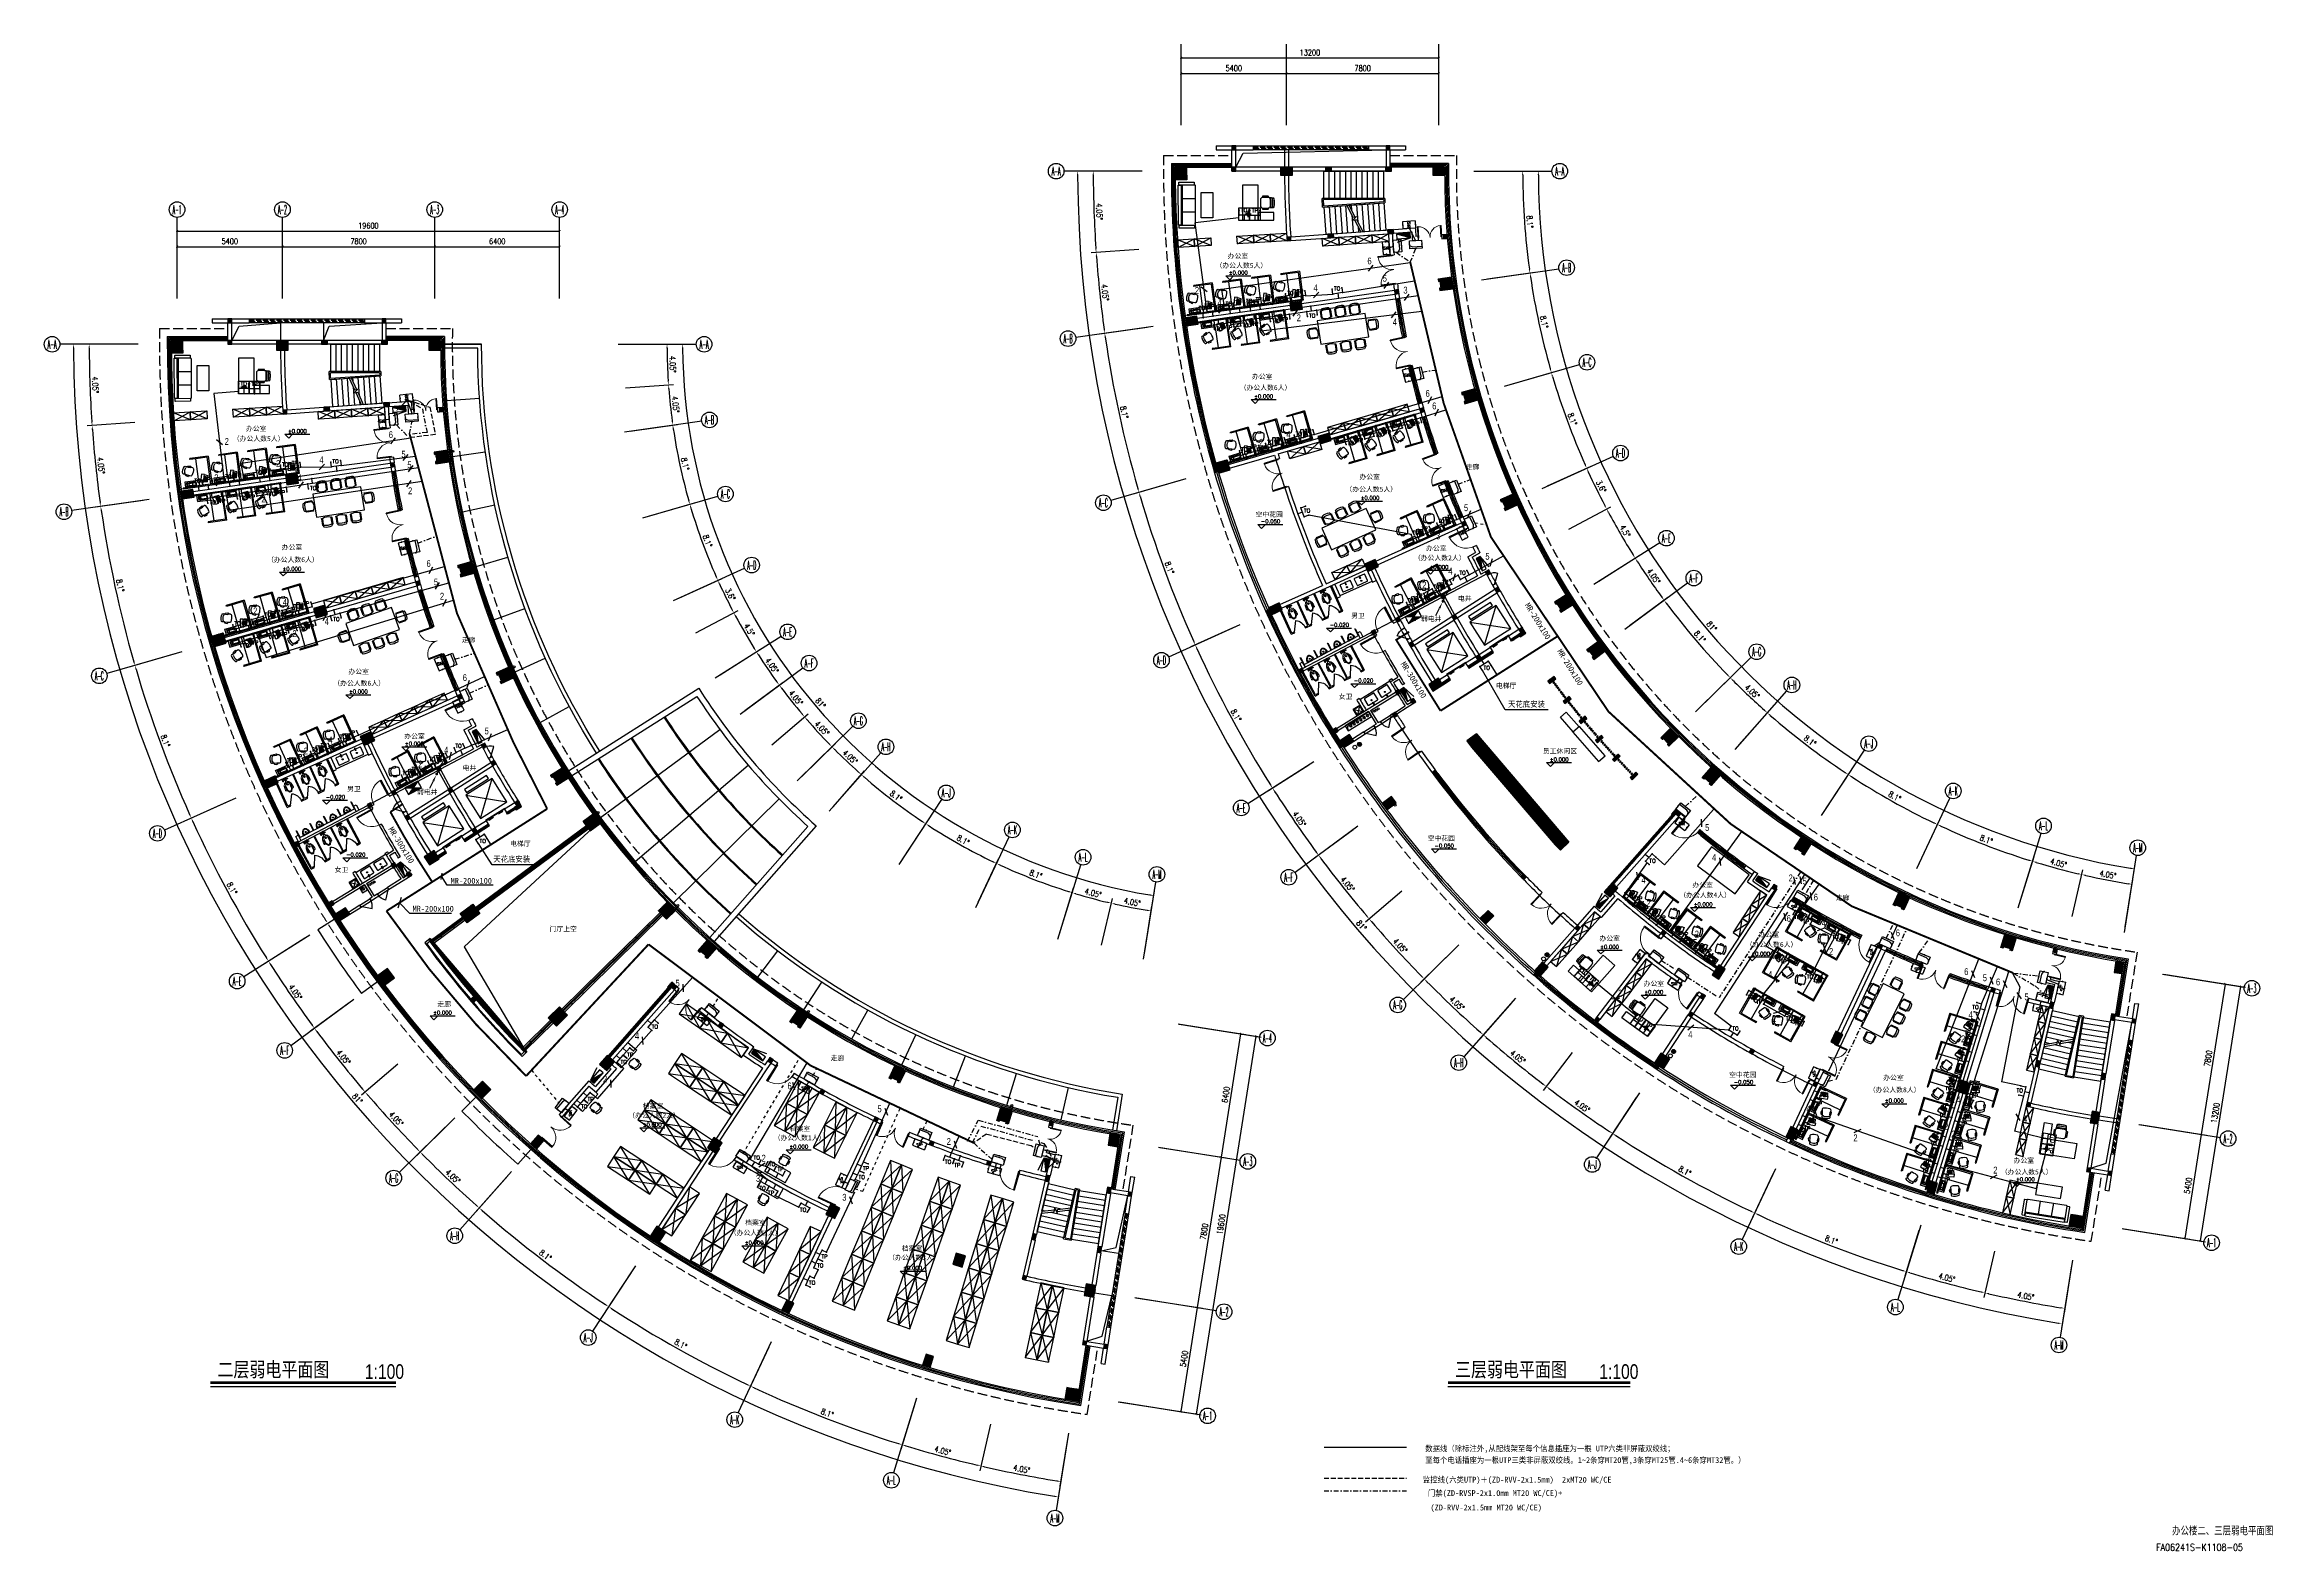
# Model space of a CAD drawing. Extents: x 13680 to 1640314, y -473492 to 65390.
# Drawn here: x 1289919 to 1403409, y -363539 to -286349 of the extents above; entities that cross this region are included whole.
import ezdxf
from ezdxf.enums import TextEntityAlignment as Align

# ---------------------------------------------------------------- set-up
doc = ezdxf.new("R2010")
doc.units = 0
doc.header["$LTSCALE"] = 1000
doc.header["$MEASUREMENT"] = 0
doc.linetypes.add('DASH', pattern=[0.35, 0.25, -0.1])
doc.linetypes.add('DASHDOT', pattern=[1, 0.5, -0.25, 0, -0.25])
for name, color, linetype in [('0-桥架', 120, 'Continuous'), ('0-电气文字', 6, 'Continuous'), ('001', 93, 'Continuous'), ('ACS-建筑底图', 1, 'Continuous'), ('ACS_FFG_FM_F', 7, 'Continuous'), ('AXIS', 1, 'Continuous'), ('AXIS_TEXT', 7, 'Continuous'), ('COLUMN', 255, 'Continuous'), ('DIM-照明', 3, 'Continuous'), ('DM', 1, 'Continuous'), ('door', 2, 'Continuous'), ('EQUIP-消防', 241, 'Continuous'), ('EQUIP-通讯', 6, 'Continuous'), ('HATCH', 8, 'Continuous'), ('LINE', 123, 'Continuous'), ('LWIRE', 4, 'Continuous'), ('PUB_HATCH', 8, 'Continuous'), ('PUB_TEXT', 7, 'Continuous'), ('S-提资20140812', 6, 'Continuous'), ('S-消防器材提资', 2, 'Continuous'), ('STAIR', 2, 'Continuous'), ('STAIR-H', 2, 'Continuous'), ('TEL_TEXT', 7, 'Continuous'), ('VPIPE-废水', 31, 'DASH'), ('VPIPE-污水', 2, 'DASH'), ('VPIPE-通气', 3, 'Continuous'), ('VPIPE-雨水', 4, 'DASH'), ('WALL', 255, 'Continuous'), ('WINDOW', 2, 'Continuous'), ('WINDOW_GROUND', 21, 'Continuous'), ('WIRE-照明', 120, 'Continuous'), ('xiugai', 1, 'Continuous'), ('卫生间洁具', 8, 'Continuous'), ('室外建筑', 8, 'Continuous'), ('装修家具', 8, 'Continuous'), ('装修家具2', 8, 'Continuous')]:
    doc.layers.add(name, color=color, linetype=linetype)
for name, color, linetype, lineweight in [('04071 FF-TXT', 3, 'Continuous', 25), ('74071 FF-SAN', 4, 'Continuous', 20), ('ACS_DLJ_QYG', 6, 'Continuous', 50)]:
    doc.layers.add(name, color=color, linetype=linetype, lineweight=lineweight)
doc.styles.add('-宋体', font='', dxfattribs={"width": 1.3})
doc.styles.add('-黑体', font='simhei.ttf', dxfattribs={"width": 0.8})
doc.styles.add('_HZTXT', font='txt.shx', dxfattribs={"width": 0.8, "bigfont": 'HZTXT.shx'})
doc.styles.add('_TCH_AXIS', font='COMPLEX', dxfattribs={"bigfont": 'GBCBIG'})
doc.styles.add('_TCH_DIM_T3', font='SIMPLEX', dxfattribs={"width": 0.705882, "bigfont": 'GBCBIG'})
doc.styles.add('_TEL_DIM', font='SIMPLEX', dxfattribs={"width": 0.8, "height": 3.5, "bigfont": 'HZTXT'})
doc.styles.add('IN-C', font='')
doc.styles.add('IN-E', font='simplex.shx')
doc.styles.get("Standard").update_dxf_attribs({"font": 'haiwenrs.shx', "bigfont": 'hztxt.shx'})
doc.styles.add('TK', font='GEDITXT.SHX', dxfattribs={"width": 0.85, "height": 3.5, "bigfont": 'DXT.SHX'})
doc.styles.get('-宋体').set_extended_font_data('NSimSun')
doc.styles.get('IN-C').set_extended_font_data('SimSun')
doc.linetypes.add('FENCELINE1', pattern='A,0.25,-0.1,[133,ltypeshp.shx,S=0.1,R=0,X=-0.1,Y=0],-0.1,1', length=1.45)
doc.dimstyles.new('_TCH_ARCH&&100', dxfattribs={"dimtxt": 297.5, "dimasz": 100, "dimexe": 250, "dimexo": 300, "dimgap": 126.25, "dimtad": 1, "dimdec": 0, "dimzin": 0, "dimdsep": 46, "dimtxsty": '_TCH_DIM_T3', "dimblk": 'ARCHTICK', "dimcen": 0.09, "dimclrt": 7, "dimazin": 2, "dimtfac": 1, "dimtdec": 0, "dimtix": 1, "dimtmove": 2, "dimatfit": 3, "dimfxl": 1, "dimtolj": 1, "dimtzin": 0, "dimarcsym": 0})
doc.dimstyles.new('_TCH_ARROW&&100', dxfattribs={"dimtxt": 297.5, "dimasz": 200, "dimexe": 250, "dimexo": 300, "dimgap": 126.25, "dimtad": 1, "dimdec": 0, "dimzin": 0, "dimdsep": 46, "dimtxsty": '_TCH_DIM_T3', "dimcen": 0.09, "dimclrt": 7, "dimazin": 2, "dimtfac": 1, "dimtdec": 0, "dimtix": 1, "dimtmove": 2, "dimatfit": 3, "dimfxl": 1, "dimtolj": 1, "dimtzin": 0, "dimarcsym": 0})
pattern_1 = [(45, (0, 0), (-16.83798, 16.83798), [])]
pattern_2 = [(45, (1177279.657, -359776.823), (-33.67596, 33.67596), [])]
pattern_3 = [(45, (1177822.586, -360765.36), (-33.67596, 33.67596), [])]
pattern_4 = [(45, (1229257.674, -351894.644), (-33.67596, 33.67596), [])]

# ---------------------------------------------------------------- blocks, each defined once
blk = doc.blocks.new('$DorLib2D$00000228')
at = {"color": 0}
blk.add_line((0.5, 0), (0, 0.87), dxfattribs=at)
blk.add_arc((0.5, 0), 1, 120, 180, dxfattribs=at)
blk = doc.blocks.new('A$C59BC2475')
at = {"layer": '卫生间洁具', "color": 8}
for p, q in [((15, 226), (50, 150)), ((42, 238), (76, 162))]:
    blk.add_line(p, q, dxfattribs=at)
for radius in [28.6, 19]:
    blk.add_circle((120, 29), radius, dxfattribs=at)
for centre, radius, start, end in [((22, 247), 21.9, 303.78878, 284.81255), ((22, 247), 11.7, 310.71422, 277.88712), ((22, 247), 10.2, 312.69581, 275.90552), ((23, 245), 2.73, 24.30067, 204.30067), ((298, 344), 295, 199.80883, 208.79251), ((-234, 104), 295, 19.80883, 28.79251), ((42, 203), 2.73, 204.30067, 24.30067)]:
    blk.add_arc(centre, radius, start, end, dxfattribs=at)
at = {"layer": '卫生间洁具', "color": 8, "extrusion": (-1.1128e-26, -1.18513e-26, -1)}
for centre in [(59, 165), (59, 164), (63, 156)]:
    blk.add_ellipse(centre, major_axis=(-13.3, -6), ratio=0.4480662, start_param=3.1415927, end_param=6.2831853, dxfattribs=at)
blk = doc.blocks.new('A$C3ECB1412')
at = {"layer": '装修家具', "color": 8}
for p, q in [((0, 1500), (0, 0)), ((0, 1500), (0, 0)), ((1500, 1500), (0, 1500)), ((0, 1500), (50, 1500)), ((50, 1444), (50, 844)), ((50, 1444), (1450, 1444)), ((201, 1278), (496, 1355)), ((201, 1278), (227, 1087)), ((205, 1083), (588, 1184)), ((244, 1263), (466, 1322)), ((250, 1237), (473, 1295)), ((259, 1205), (482, 1263)), ((268, 1171), (491, 1229)), ((276, 1140), (499, 1199)), ((496, 1355), (567, 1176)), ((588, 1184), (626, 1037)), ((1450, 1444), (1450, 844)), ((1500, 1500), (1500, 544)), ((0, 0), (50, 0)), ((50, 844), (50, 0)), ((50, 844), (50, 0)), ((390, 844), (50, 844)), ((50, 144), (350, 144)), ((90, 695), (90, 223)), ((289, 695), (90, 695)), ((90, 223), (289, 223)), ((115, 670), (115, 347)), ((239, 670), (115, 670)), ((115, 347), (239, 347)), ((239, 323), (115, 323)), ((115, 323), (115, 248)), ((115, 248), (239, 248)), ((243, 937), (205, 1083)), ((239, 347), (239, 670)), ((239, 248), (239, 323)), ((626, 1037), (243, 937)), ((289, 223), (289, 695)), ((350, 144), (350, 844)), ((390, 844), (1450, 844)), ((671, 223), (604, 333)), ((605, 480), (646, 383)), ((719, 246), (669, 365)), ((719, 236), (753, 168)), ((1008, 635), (1043, 536)), ((1081, 386), (1038, 507)), ((1088, 377), (1108, 304)), ((1132, 400), (1108, 527)), ((1450, 844), (1450, 544)), ((1450, 544), (1500, 544))]:
    blk.add_line(p, q, dxfattribs=at)
for centre, radius, start, end in [((639, 344), 36.8, 35.07349, 197.55347), ((675, 488), 70.3, 133.49939, 186.55838), ((1036, -39), 708, 96.82463, 125.30873), ((691, 242), 27.9, 223.29016, 8.784), ((795, 137), 51.9, 81.38416, 259.80165), ((800, 575), 489, 268.32775, 313.80562), ((797, 582), 394, 270.78009, 311.35327), ((950, 594), 70.3, 35.57498, 88.63398), ((1074, 512), 36.8, 24.5799, 187.05987), ((1098, 254), 51.9, 322.33171, 140.7492), ((1104, 401), 27.9, 213.34937, 358.8432)]:
    blk.add_arc(centre, radius, start, end, dxfattribs=at)
blk = doc.blocks.new('A$C4CDD4A0C')
at = {"layer": '装修家具', "color": 8}
for p, q in [((222, 1146), (139, 1139)), ((371, 1167), (222, 1146)), ((386, 1218), (386, 1188)), ((682, 1234), (402, 1234)), ((685, 1173), (405, 1173)), ((682, 1172), (682, 1172)), ((697, 1188), (697, 1218)), ((1264, 1482), (1593, 1482)), ((1426, 1634), (1426, 1335)), ((139, 663), (222, 654)), ((222, 654), (371, 633)), ((260, 1116), (258, 1094)), ((258, 709), (259, 686)), ((288, 1056), (288, 744)), ((386, 612), (386, 582)), ((395, 628), (682, 628)), ((402, 566), (682, 566)), ((682, 628), (682, 628)), ((697, 582), (697, 612)), ((794, 744), (794, 1056)), ((794, 1056), (794, 1056))]:
    blk.add_line(p, q, dxfattribs=at)
for points in [[(917, 1400), (917, 1800), (117, 1800), (117, 1400)], [(1717, 0), (1717, 1800), (917, 1800), (917, 0)]]:
    blk.add_lwpolyline(points, close=True, dxfattribs=at)
blk.add_circle((1425, 1482), 86.5, dxfattribs=at)
for centre, radius, start, end in [((133, 1101), 38.4, 81.1166, 176.8521), ((118, 1087), 55.7, 6.30297, 68.04349), ((230, 1117), 30.1, 357.86933, 100.84298), ((405, 1056), 117, 90, 180), ((402, 1218), 15.6, 90, 180), ((402, 1188), 15.6, 180, 261.0411), ((682, 1218), 15.6, 0, 90), ((682, 1188), 15.6, 270, 0), ((678, 1056), 117, 0, 88.08979), ((1453, 898), 1374, 171.44766, 179.93471), ((1453, 902), 1374, 180.06529, 188.55234), ((136, 705), 41.7, 190.15235, 273.95309), ((137, 700), 37.3, 272.69322, 11.28201), ((1455, 900), 1296, 171.44766, 188.55234), ((227, 686), 32.5, 262.6639, 359.91936), ((1539, 901), 1296, 171.44766, 188.55234), ((405, 744), 117, 180, 266.90852), ((402, 612), 15.6, 90, 180), ((402, 582), 15.6, 180, 270), ((678, 744), 117, 271.91021, 0), ((682, 612), 15.6, 0, 90), ((682, 582), 15.6, 270, 0)]:
    blk.add_arc(centre, radius, start, end, dxfattribs=at)
blk = doc.blocks.new('三人沙发1')
at = {"layer": '装修家具', "color": 8}
for p, q in [((1028, 0), (-1028, 0)), ((1017, 55), (-1017, 55)), ((342, 0), (342, -682)), ((-343, 0), (-343, -682))]:
    blk.add_line(p, q, dxfattribs=at)
at = {"layer": '装修家具', "color": 8, "flags": 128}
for points in [[(-1028, -605, -0.4142136), (-1050, -627), (-1161, -627, -0.4142162), (-1183, -605), (-1183, 143, -0.1989042), (-1176, 159, -0.198911), (-1161, 165), (-1050, 165, -0.4142109), (-1028, 143, -0.4142109)], [(-1028, 66), (-1028, 187, -0.1988959), (-1024, 195, -0.1989124), (-1017, 198), (1017, 198, -0.4142082), (1028, 187), (1028, 66)], [(-1028, 143), (-1028, -638, 0.4142149), (-983, -682), (984, -682, 0.4142136), (1028, -638), (1028, 143)], [(1028, 143, -0.4142136), (1050, 165), (1161, 165, -0.1989124), (1176, 159, -0.1989124), (1183, 143), (1183, -605, -0.4142179), (1161, -627), (1050, -627, -0.4142162), (1028, -605, -0.4142162)]]:
    blk.add_lwpolyline(points, format="xyb", dxfattribs=at)
at = {"layer": '装修家具', "color": 8}
for centre, start, end in [((-1017, 66), 180, 270), ((1017, 66), 270, 0)]:
    blk.add_arc(centre, 11, start, end, dxfattribs=at)
blk = doc.blocks.new('A$C44F7551D')
at = {"layer": '装修家具', "color": 8}
for p, q in [((0, 400), (850, 0)), ((850, 400), (0, 0))]:
    blk.add_line(p, q, dxfattribs=at)
blk.add_lwpolyline([(0, 400), (0, 0), (850, 0), (850, 400)], close=True, dxfattribs=at)
blk = doc.blocks.new('A$C03587EE0')
at = {"layer": '装修家具', "color": 8}
for p, q in [((452, 493), (71, 487)), ((458, 49), (78, 44)), ((478, 538), (131, 533)), ((486, 5), (138, 0))]:
    blk.add_line(p, q, dxfattribs=at)
for centre, radius, start, end in [((750, 275), 750, 166.8568, 194.7308), ((72, 433), 54, 90.7938, 166.8568), ((77, 98), 54, 194.7308, 270.7938), ((750, 275), 660, 161.17003, 200.41757), ((178, 511), 57.9, 164.77928, 203.64704), ((131, 524), 9, 90.7938, 164.77928), ((185, 23), 57.9, 157.94056, 196.80833), ((138, 9), 9, 196.80833, 270.7938), ((452, 439), 54, 24.94282, 90.7938), ((457, 103), 54, 270.7938, 336.64479), ((478, 529), 9, 16.80833, 90.7938), ((432, 515), 57.9, 328.4736, 16.80833), ((485, 14), 9, 270.7938, 344.77928), ((438, 27), 57.9, 344.77928, 33.11401), ((81, 266), 464, 336.64479, 24.94282)]:
    blk.add_arc(centre, radius, start, end, dxfattribs=at)
blk = doc.blocks.new('A$C40867F42')
at = {"layer": '装修家具', "color": 8}
blk.add_lwpolyline([(-40032, -14249), (-38832, -14249), (-38832, -11763), (-40032, -11763)], close=True, dxfattribs=at)
at = {"layer": '装修家具', "color": 8, "xscale": -1}
for p, rotation in [((-39173, -11164), 90.793803449409), ((-40630, -12003), 180.7938034227225), ((-40630, -12749), 180.7938034227225), ((-40630, -13495), 180.7938034227225)]:
    blk.add_blockref('A$C03587EE0', p, dxfattribs=dict(at, rotation=rotation))
at = {"layer": '装修家具', "color": 8}
for p, rotation in [((-38234, -12003), 179.2061965576802), ((-38233, -12749), 179.2061965576802), ((-38233, -13495), 179.2061965576802), ((-39173, -14847), 89.20619653099655)]:
    blk.add_blockref('A$C03587EE0', p, dxfattribs=dict(at, rotation=rotation))
blk = doc.blocks.new('A$C74C77CB6')
at = {"layer": '装修家具', "color": 8}
for name, p, rotation in [('A$C40867F42', (-17557, 42457), 98.74285959330632), ('A$C3ECB1412', (-6144, 5805), 278.1020870156908), ('A$C3ECB1412', (-4659, 6017), 278.1020870156908), ('A$C3ECB1412', (-3174, 6228), 278.1020870156908), ('A$C44F7551D', (3772, 1356), 196.1954635542392), ('A$C44F7551D', (4588, 1593), 196.1954635542392), ('A$C44F7551D', (1323, 645), 196.1954635542392), ('A$C44F7551D', (2139, 882), 196.1954635542392), ('A$C44F7551D', (2955, 1119), 196.1954635542392)]:
    blk.add_blockref(name, p, dxfattribs=dict(at, rotation=rotation))
at = {"layer": '装修家具', "color": 8, "xscale": -1, "rotation": 286.1999999422704}
for p in [(-1701, -598), (-4582, -1435), (-3141, -1017)]:
    blk.add_blockref('A$C3ECB1412', p, dxfattribs=at)
blk = doc.blocks.new('A$C208920FE')
at = {"layer": '装修家具', "color": 8}
for name, p, rotation in [('A$C40867F42', (-22431, 32468), 109.3149641587555), ('A$C3ECB1412', (-1777, -360), 286.1999999422455), ('A$C3ECB1412', (-4658, -1197), 286.1999999422455), ('A$C3ECB1412', (-3218, -779), 286.1999999422455), ('A$C44F7551D', (5785, -4205), 204.2999755602116), ('A$C44F7551D', (6560, -3855), 204.2999755602116), ('A$C44F7551D', (3461, -5254), 204.2999755602116), ('A$C44F7551D', (4236, -4904), 204.2999755602116), ('A$C44F7551D', (5011, -4555), 204.2999755602116)]:
    blk.add_blockref(name, p, dxfattribs=dict(at, rotation=rotation))
at = {"layer": '装修家具', "color": 8, "xscale": -1, "rotation": 294.2999773232539}
for p in [(-703, -7573), (664, -6956), (-2070, -8191)]:
    blk.add_blockref('A$C3ECB1412', p, dxfattribs=at)
blk = doc.blocks.new('A$C0A380173')
at = {"layer": '装修家具', "color": 8, "xscale": -1, "rotation": 298.0000027539319}
for p in [(2411, -1838), (1087, -2542)]:
    blk.add_blockref('A$C3ECB1412', p, dxfattribs=at)
blk = doc.blocks.new('A$C508025E3')
at = {"layer": '装修家具', "color": 8}
blk.add_lwpolyline([(10074, 3724), (10789, 4688), (8862, 6118), (8147, 5155)], close=True, dxfattribs=at)
for name, p, rotation in [('A$C3ECB1412', (5518, 2671), 52.85430307116091), ('A$C3ECB1412', (6714, 1765), 52.85430307116091), ('A$C44F7551D', (11370, 3872), 236.699999942282), ('A$C44F7551D', (2608, 1900), 48.59999994228166), ('A$C3ECB1412', (7909, 860), 52.85430307116091), ('A$C44F7551D', (10436, 2451), 236.699999942282), ('A$C44F7551D', (10903, 3161), 236.699999942282), ('A$C44F7551D', (1484, 625), 48.59999994228166), ('A$C44F7551D', (2046, 1262), 48.59999994228166), ('A$C3ECB1412', (9105, -46), 52.85430307116091), ('A$C44F7551D', (922, -13), 48.59999994228166), ('A$C44F7551D', (5314, -535), 52.64999994227651), ('A$C44F7551D', (4283, -1886), 52.64999994227651), ('A$C44F7551D', (4798, -1210), 52.64999994227651), ('A$C44F7551D', (3767, -2562), 52.64999994227651)]:
    blk.add_blockref(name, p, dxfattribs=dict(at, rotation=rotation))
at = {"layer": '装修家具', "color": 8, "xscale": -1}
for p, rotation in [((2634, 1182), 138.2514213707558), ((5229, -1112), 144.2177402401656)]:
    blk.add_blockref('A$C4CDD4A0C', p, dxfattribs=dict(at, rotation=rotation))
blk = doc.blocks.new('A$C52362D09')
at = {"layer": '装修家具', "color": 8, "xscale": -1, "rotation": 60.74999994224634}
for p in [(5185, 2569), (4012, 475), (2839, -1619)]:
    blk.add_blockref('A$C3ECB1412', p, dxfattribs=at)
at = {"layer": '装修家具', "color": 8, "rotation": 240.7499999422412}
for p in [(5185, 2569), (4012, 475), (2839, -1619)]:
    blk.add_blockref('A$C3ECB1412', p, dxfattribs=at)
blk = doc.blocks.new('A$C74E47217')
at = {"layer": '装修家具', "color": 8}
for name, p, rotation in [('A$C40867F42', (-38912, 7471), 153.4840205282171), ('A$C3ECB1412', (-1680, -3730), 334.8010235147743), ('A$C3ECB1412', (-2318, -5087), 334.8010235147743)]:
    blk.add_blockref(name, p, dxfattribs=dict(at, rotation=rotation))
at = {"layer": '装修家具', "color": 8, "xscale": -1, "rotation": 342.8999998845244}
for p in [(6594, -513), (6153, -1947), (5712, -3380), (5271, -4814), (4830, -6248), (4389, -7681)]:
    blk.add_blockref('A$C3ECB1412', p, dxfattribs=at)
blk = doc.blocks.new('A$C20E20CC7')
at = {"layer": '装修家具'}
for p, q in [((2000, 0), (2000, 450)), ((2000, 425), (3000, 425)), ((2000, 25), (3000, 25))]:
    blk.add_line(p, q, dxfattribs=at)
for points in [[(2000, 450), (0, 450), (0, 0), (2000, 0)], [(3000, 25), (3000, 425)]]:
    blk.add_lwpolyline(points, dxfattribs=at)
blk = doc.blocks.new('A$C2B4B4DE6')
at = {"layer": '卫生间洁具', "color": 8}
for points in [[(0, 400), (400, 400), (400, 0), (0, 0)], [(33, 367), (367, 367), (367, 33), (33, 33)]]:
    blk.add_lwpolyline(points, close=True, dxfattribs=at)
for points in [[(33, 367), (367, 33)], [(33, 33), (367, 367)]]:
    blk.add_lwpolyline(points, dxfattribs=at)
blk = doc.blocks.new('A$C6CAE1B6A')
at = {"color": 8}
for p, q in [((186, 387), (186, 325)), ((186, 53), (186, 115)), ((209, 387), (209, 326)), ((209, 53), (209, 114)), ((233, 387), (233, 327)), ((233, 53), (233, 113)), ((257, 387), (257, 328)), ((257, 53), (257, 112)), ((281, 387), (281, 329)), ((281, 53), (281, 111)), ((305, 387), (305, 330)), ((305, 53), (305, 110)), ((329, 387), (329, 331)), ((329, 53), (329, 109)), ((353, 387), (353, 332)), ((353, 53), (353, 108)), ((376, 387), (376, 333)), ((376, 53), (376, 107)), ((664, 240), (622, 240)), ((663, 201), (622, 201)), ((753, 240), (714, 240)), ((753, 201), (715, 201)), ((732, 361), (716, 361)), ((732, 338), (716, 338)), ((755, 366), (732, 366)), ((755, 331), (732, 331)), ((770, 391), (770, 311)), ((770, 268), (770, 172))]:
    blk.add_line(p, q, dxfattribs=at)
for points in [[(605, 247), (605, 193)], [(622, 193), (622, 247)], [(716, 374), (712, 374), (712, 378), (706, 378), (706, 382), (671, 382), (671, 376), (646, 376), (646, 363), (631, 363), (631, 344), (646, 344), (646, 329), (661, 329), (661, 324), (667, 324), (667, 313), (707, 313), (719, 321)], [(669, 245), (669, 263), (712, 263), (712, 243)], [(712, 197), (712, 178), (669, 178), (669, 195)], [(683, 167), (683, 83), (686, 80), (686, 76), (690, 76)], [(697, 167), (697, 83), (694, 80), (694, 76), (690, 76)]]:
    blk.add_lwpolyline(points, dxfattribs=at)
for points in [[(719, 313), (660, 313), (660, 293), (719, 293)], [(718, 178), (662, 178), (662, 167), (718, 167)], [(671, 293), (709, 293), (709, 263), (671, 263)], [(732, 379), (716, 379), (716, 321), (732, 321)]]:
    blk.add_lwpolyline(points, close=True, dxfattribs=at)
for centre, radius in [((416, 220), 37.7), ((689, 220), 32.4), ((689, 220), 12)]:
    blk.add_circle(centre, radius, dxfattribs=at)
for centre, radius, start, end in [((614, 239), 12, 43.71025, 136.28982), ((614, 201), 12, 223.71025, 316.28982), ((817, 220), 67.5, 135.02449, 224.97558), ((808, 351), 55, 133.58615, 226.41392)]:
    blk.add_arc(centre, radius, start, end, dxfattribs=at)
at = {"layer": '74071 FF-SAN', "color": 8}
for points in [[(605, 220), (605, 244), (578, 269), (551, 269), (526, 343), (387, 417, 0.0525426), (173, 440, 0.1329294), (154, 435, 0.1613913), (145, 425, 0.0431764), (139, 407, 0.0051731), (135, 387), (130, 361), (5, 279, 0.1950799), (0, 262), (0, 220)], [(605, 220), (605, 196), (578, 171), (551, 171), (526, 97), (387, 23, -0.0525426), (173, 0, -0.1329294), (154, 5, -0.1613913), (145, 15, -0.0431764), (139, 33, -0.0051731), (135, 53), (130, 79), (5, 161, -0.1950799), (0, 178), (0, 220)], [(41, 220), (41, 242, -0.2107009), (52, 261), (136, 319, -0.0780025), (159, 324), (413, 335, -0.245665), (487, 300, -0.1960507), (513, 220, -0.1960507)], [(41, 220), (41, 198, 0.2107009), (52, 179), (136, 121, 0.0780025), (159, 116), (413, 105, 0.245665), (487, 140, 0.1960507), (513, 220, 0.1960507)]]:
    blk.add_lwpolyline(points, format="xyb", dxfattribs=at)
blk = doc.blocks.new('A$C2BEA3424')
at = {"layer": '卫生间洁具', "color": 8}
for points in [[(46, 0), (389, 187, 0.056281), (357, 240, 0.051243), (311, 287, 0.047086), (253, 329, 0.038643), (200, 354, 0.050944), (157, 365, 0.073316), (111, 366, 0.092337), (75, 355, 0.092337), (46, 331, 0.073316), (22, 292, 0.050944), (8, 249, 0.038643), (1, 191, 0.047086), (3, 120, 0.051243), (19, 56, 0.056281)], [(147, 222, -0.999985), (171, 179, -0.999985)]]:
    blk.add_lwpolyline(points, format="xyb", close=True, dxfattribs=at)
for points in [[(2, 135, 0.078162), (12, 112, 0.158684), (36, 94, 0.087457), (89, 84, 0.073385), (138, 92, 0.051629), (203, 119), (203, 119, 0.051629), (262, 159, 0.073385), (295, 197, 0.087457), (316, 246, 0.158684), (313, 276, 0.078162), (299, 297)], [(295, 196, 0.099174), (299, 234, 0.110283), (288, 267, 0.092873), (261, 297, 0.05733), (232, 315, 0.037877), (184, 333, 0.072182), (122, 342, 0.124936), (87, 333), (87, 333, 0.124936), (60, 308, 0.072182), (34, 252, 0.037877), (23, 201, 0.05733), (22, 167, 0.092873), (34, 128, 0.110283), (55, 102, 0.099174), (89, 84)]]:
    blk.add_lwpolyline(points, format="xyb", dxfattribs=at)
blk = doc.blocks.new('xfx-gz')
at = {"layer": 'S-消防器材提资'}
blk.add_hatch(color=8, dxfattribs=at).paths.add_polyline_path([(0, 240), (0, 0), (700, 0)])
at = {"layer": 'S-消防器材提资', "color": 8}
for p, q in [((678, 408), (0, 240)), ((0, 240), (700, 0))]:
    blk.add_line(p, q, dxfattribs=at)
blk.add_lwpolyline([(700, 0), (700, 240), (0, 240), (0, 0)], close=True, dxfattribs=at)
blk = doc.blocks.new('yg')
at = {"layer": 'VPIPE-雨水', "linetype": 'Continuous'}
for centre in [(387075, 298849), (400327, 293634), (389134, 284313), (403523, 282402), (397873, 266724), (418898, 264434), (429470, 259511), (411800, 253668), (432554, 245591)]:
    blk.add_circle(centre, 50, dxfattribs=at)
blk = doc.blocks.new('$DorLib2D$00000001')
for p, q in [((0.45, 0.975), (0.5, 0.975)), ((0.45, 0), (0.45, 0.975)), ((0.5, 0), (0.45, 0)), ((0.5, 0), (0.5, 0.975))]:
    blk.add_line(p, q)
at = {"lineweight": 13}
blk.add_arc((0.475, 0), 0.975, 91.46928, 180, dxfattribs=at)
blk = doc.blocks.new('A$C08793CBB')
at = {"layer": 'WALL'}
h = blk.add_hatch(dxfattribs=at)
h.set_pattern_fill('ANSI31', color=8, scale=15)
h.set_pattern_definition(pattern_1)
h.paths.add_polyline_path([(411, 5173), (322, 5294), (0, 5056), (89, 4935)])
h.paths.add_polyline_path([(1191, 4146), (1098, 4264), (783, 4017), (876, 3899)])
h.paths.add_polyline_path([(2001, 3142), (1905, 3257), (1598, 3002), (1693, 2886)])
h.paths.add_polyline_path([(2840, 2163), (2741, 2275), (2441, 2011), (2540, 1898)])
h.paths.add_polyline_path([(3708, 1209), (3606, 1318), (3314, 1045), (3416, 935)])
h.paths.add_polyline_path([(4604, 281), (4499, 387), (4214, 107), (4319, 0)])
for points in [[(411, 5173), (322, 5294), (0, 5056), (89, 4935)], [(1191, 4146), (1098, 4264), (783, 4017), (876, 3899)], [(2001, 3142), (1905, 3257), (1598, 3002), (1693, 2886)], [(2840, 2163), (2741, 2275), (2441, 2011), (2540, 1898)], [(3708, 1209), (3606, 1318), (3314, 1045), (3416, 935)], [(4604, 281), (4499, 387), (4214, 107), (4319, 0)]]:
    blk.add_lwpolyline(points, close=True, dxfattribs=at)
at = {"layer": 'WALL', "color": 2}
for points in [[(286, 4940), (350, 4988), (326, 5020), (262, 4972)], [(358, 4844), (422, 4893), (398, 4925), (334, 4876)], [(431, 4749), (495, 4797), (471, 4829), (407, 4781)], [(503, 4653), (567, 4701), (543, 4733), (479, 4685)], [(576, 4557), (639, 4605), (615, 4637), (551, 4589)], [(648, 4461), (712, 4510), (688, 4542), (624, 4493)], [(720, 4366), (784, 4414), (760, 4446), (696, 4398)], [(793, 4270), (857, 4318), (832, 4350), (769, 4302)], [(865, 4174), (929, 4223), (905, 4254), (841, 4206)], [(1073, 3909), (1135, 3959), (1110, 3991), (1048, 3941)], [(1148, 3816), (1210, 3866), (1185, 3897), (1123, 3847)], [(1223, 3722), (1286, 3772), (1261, 3804), (1198, 3753)], [(1298, 3629), (1361, 3679), (1336, 3710), (1273, 3660)], [(1374, 3535), (1436, 3585), (1411, 3617), (1349, 3566)], [(1449, 3442), (1511, 3492), (1486, 3523), (1424, 3473)], [(1524, 3348), (1586, 3398), (1561, 3430), (1499, 3379)], [(1599, 3255), (1662, 3305), (1637, 3336), (1574, 3286)], [(1674, 3161), (1737, 3211), (1712, 3243), (1649, 3192)], [(1890, 2902), (1951, 2954), (1925, 2985), (1864, 2933)], [(1968, 2811), (2029, 2863), (2003, 2894), (1942, 2842)], [(2046, 2720), (2107, 2772), (2081, 2802), (2020, 2750)], [(2124, 2629), (2185, 2681), (2159, 2711), (2098, 2659)], [(2202, 2537), (2263, 2589), (2237, 2620), (2176, 2568)], [(2280, 2446), (2340, 2498), (2315, 2528), (2254, 2477)], [(2358, 2355), (2418, 2407), (2392, 2437), (2332, 2385)], [(2436, 2264), (2496, 2316), (2470, 2346), (2410, 2294)], [(2513, 2172), (2574, 2224), (2548, 2255), (2487, 2203)], [(2737, 1920), (2796, 1974), (2769, 2003), (2710, 1950)], [(2817, 1831), (2876, 1885), (2850, 1914), (2790, 1861)], [(2898, 1742), (2957, 1796), (2930, 1825), (2871, 1772)], [(2978, 1653), (3038, 1707), (3011, 1737), (2951, 1683)], [(3059, 1564), (3118, 1618), (3091, 1648), (3032, 1594)], [(3139, 1475), (3199, 1529), (3172, 1559), (3113, 1505)], [(3220, 1386), (3279, 1440), (3252, 1470), (3193, 1416)], [(3301, 1298), (3360, 1351), (3333, 1381), (3274, 1327)], [(3381, 1209), (3440, 1262), (3414, 1292), (3354, 1238)], [(3611, 963), (3669, 1019), (3641, 1048), (3584, 992)], [(3695, 877), (3752, 932), (3724, 961), (3667, 906)], [(3778, 790), (3835, 846), (3808, 875), (3750, 819)], [(3861, 704), (3919, 759), (3891, 788), (3833, 733)], [(3944, 617), (4002, 673), (3974, 702), (3916, 646)], [(4027, 531), (4085, 586), (4057, 615), (4000, 560)], [(4111, 445), (4168, 500), (4141, 529), (4083, 473)], [(4194, 358), (4251, 414), (4224, 442), (4166, 387)], [(4277, 272), (4335, 327), (4307, 356), (4249, 300)]]:
    blk.add_lwpolyline(points, close=True, dxfattribs=at)
at = {"layer": 'WALL', "color": 8}
for points in [[(287, 4947), (343, 4989), (325, 5013), (269, 4971)], [(359, 4851), (415, 4894), (397, 4917), (341, 4875)], [(432, 4756), (488, 4798), (470, 4822), (414, 4780)], [(504, 4660), (560, 4702), (542, 4726), (486, 4684)], [(577, 4564), (632, 4606), (614, 4630), (558, 4588)], [(649, 4468), (705, 4511), (687, 4535), (631, 4492)], [(721, 4373), (777, 4415), (759, 4439), (703, 4397)], [(794, 4277), (850, 4319), (831, 4343), (776, 4301)], [(866, 4181), (922, 4224), (904, 4247), (848, 4205)], [(1074, 3916), (1128, 3960), (1109, 3984), (1055, 3940)], [(1149, 3823), (1203, 3867), (1185, 3890), (1130, 3846)], [(1224, 3729), (1279, 3773), (1260, 3797), (1205, 3753)], [(1299, 3636), (1354, 3680), (1335, 3703), (1280, 3659)], [(1374, 3542), (1429, 3586), (1410, 3610), (1356, 3566)], [(1450, 3449), (1504, 3493), (1485, 3516), (1431, 3472)], [(1525, 3355), (1579, 3399), (1561, 3423), (1506, 3379)], [(1600, 3262), (1655, 3306), (1636, 3329), (1581, 3285)], [(1675, 3168), (1730, 3212), (1711, 3235), (1656, 3192)], [(1891, 2909), (1944, 2955), (1924, 2978), (1871, 2932)], [(1969, 2818), (2022, 2864), (2002, 2886), (1949, 2841)], [(2046, 2727), (2100, 2772), (2080, 2795), (2027, 2750)], [(2124, 2636), (2178, 2681), (2158, 2704), (2105, 2658)], [(2202, 2544), (2256, 2590), (2236, 2613), (2183, 2567)], [(2280, 2453), (2333, 2499), (2314, 2521), (2261, 2476)], [(2358, 2362), (2411, 2407), (2392, 2430), (2339, 2385)], [(2436, 2271), (2489, 2316), (2470, 2339), (2417, 2293)], [(2514, 2179), (2567, 2225), (2548, 2248), (2494, 2202)], [(2737, 1927), (2789, 1974), (2769, 1996), (2717, 1949)], [(2817, 1838), (2869, 1885), (2849, 1907), (2797, 1860)], [(2898, 1749), (2950, 1796), (2930, 1818), (2878, 1771)], [(2979, 1660), (3030, 1707), (3010, 1729), (2958, 1682)], [(3059, 1571), (3111, 1618), (3091, 1641), (3039, 1594)], [(3140, 1482), (3192, 1529), (3172, 1552), (3120, 1505)], [(3220, 1393), (3272, 1440), (3252, 1463), (3200, 1416)], [(3301, 1305), (3353, 1352), (3333, 1374), (3281, 1327)], [(3382, 1216), (3433, 1263), (3413, 1285), (3361, 1238)], [(3611, 970), (3662, 1019), (3641, 1041), (3591, 992)], [(3695, 884), (3745, 932), (3724, 954), (3674, 906)], [(3778, 797), (3828, 846), (3808, 868), (3757, 819)], [(3861, 711), (3912, 760), (3891, 781), (3840, 733)], [(3944, 625), (3995, 673), (3974, 695), (3924, 646)], [(4028, 538), (4078, 587), (4057, 608), (4007, 560)], [(4111, 452), (4161, 500), (4140, 522), (4090, 473)], [(4194, 365), (4244, 414), (4224, 435), (4173, 387)], [(4277, 279), (4328, 327), (4307, 349), (4256, 300)]]:
    blk.add_lwpolyline(points, close=True, dxfattribs=at)
blk = doc.blocks.new('_ArchTick')
at = {"color": 0, "linetype": 'ByBlock', "const_width": 0.4}
blk.add_lwpolyline([(-0.5, -0.5), (0.5, 0.5)], dxfattribs=at)
blk = doc.blocks.new('*D68')
at = {"layer": 'AXIS', "color": 0, "lineweight": -2, "transparency": 16777216}
for p, q in [((1397272, -341708), (1400680, -342248)), ((1399588, -347542), (1400433, -342209)), ((1396428, -347042), (1399835, -347581))]:
    blk.add_line(p, q, dxfattribs=at)
at = {"layer": 'Defpoints', "color": 0, "transparency": 16777216}
for p in [(1396976, -341661), (1400433, -342209), (1396131, -346995)]:
    blk.add_point(p, dxfattribs=at)
at = {"layer": 'AXIS', "color": 0, "lineweight": -2, "transparency": 16777216, "xscale": 100, "yscale": 100, "zscale": 100}
for p, rotation in [((1400433, -342209), 80.99988415222704), ((1399588, -347542), 260.999884152227)]:
    blk.add_blockref('_ArchTick', p, dxfattribs=dict(at, rotation=rotation))
at = {"layer": 'AXIS', "color": 7, "transparency": 16777216, "insert": (1399739, -344833), "char_height": 297.5, "attachment_point": 5, "rotation": 80.99988, "style": '_TCH_DIM_T3'}
blk.add_mtext('\\A1;5400', dxfattribs=at)
blk = doc.blocks.new('*D69')
at = {"layer": 'AXIS', "color": 0, "lineweight": -2, "transparency": 16777216}
for p, q in [((1398493, -334004), (1401900, -334544)), ((1400433, -342209), (1401653, -334505)), ((1397272, -341708), (1400680, -342248))]:
    blk.add_line(p, q, dxfattribs=at)
at = {"layer": 'Defpoints', "color": 0, "transparency": 16777216}
for p in [(1398196, -333957), (1401653, -334505), (1396976, -341661)]:
    blk.add_point(p, dxfattribs=at)
at = {"layer": 'AXIS', "color": 0, "lineweight": -2, "transparency": 16777216, "xscale": 100, "yscale": 100, "zscale": 100}
for p, rotation in [((1401653, -334505), 80.99988415222737), ((1400433, -342209), 260.9998841522274)]:
    blk.add_blockref('_ArchTick', p, dxfattribs=dict(at, rotation=rotation))
at = {"layer": 'AXIS', "color": 7, "transparency": 16777216, "insert": (1400771, -338314), "char_height": 297.5, "attachment_point": 5, "rotation": 80.99988, "style": '_TCH_DIM_T3'}
blk.add_mtext('\\A1;7800', dxfattribs=at)
blk = doc.blocks.new('*D70')
at = {"layer": 'AXIS', "color": 0, "lineweight": -2, "transparency": 16777216}
for p, q in [((1398493, -334004), (1402690, -334669)), ((1400378, -347668), (1402443, -334630)), ((1396428, -347042), (1400625, -347707))]:
    blk.add_line(p, q, dxfattribs=at)
at = {"layer": 'Defpoints', "color": 0, "transparency": 16777216}
for p in [(1398196, -333957), (1402443, -334630), (1396131, -346995)]:
    blk.add_point(p, dxfattribs=at)
at = {"layer": 'AXIS', "color": 0, "lineweight": -2, "transparency": 16777216, "xscale": 100, "yscale": 100, "zscale": 100}
for p, rotation in [((1402443, -334630), 80.99988415222677), ((1400378, -347668), 260.9998841522267)]:
    blk.add_blockref('_ArchTick', p, dxfattribs=dict(at, rotation=rotation))
at = {"layer": 'AXIS', "color": 7, "transparency": 16777216, "insert": (1401139, -341106), "char_height": 297.5, "attachment_point": 5, "rotation": 80.99988, "style": '_TCH_DIM_T3'}
blk.add_mtext('\\A1;13200', dxfattribs=at)
blk = doc.blocks.new('*D71')
at = {"layer": 'AXIS', "color": 0, "lineweight": -2, "transparency": 16777216}
for p, q in [((1348155, -289492), (1348155, -287599)), ((1348155, -287849), (1353555, -287849)), ((1353555, -289492), (1353555, -287599))]:
    blk.add_line(p, q, dxfattribs=at)
at = {"layer": 'Defpoints', "color": 0, "transparency": 16777216}
for p in [(1353555, -287849), (1348155, -289792), (1353555, -289792)]:
    blk.add_point(p, dxfattribs=at)
at = {"layer": 'AXIS', "color": 0, "lineweight": -2, "transparency": 16777216, "xscale": 100, "yscale": 100, "zscale": 100, "rotation": 180}
blk.add_blockref('_ArchTick', (1348155, -287849), dxfattribs=at)
at = {"layer": 'AXIS', "color": 0, "lineweight": -2, "transparency": 16777216, "xscale": 100, "yscale": 100, "zscale": 100}
blk.add_blockref('_ArchTick', (1353555, -287849), dxfattribs=at)
at = {"layer": 'AXIS', "color": 7, "transparency": 16777216, "insert": (1350855, -287574), "char_height": 297.5, "attachment_point": 5, "style": '_TCH_DIM_T3'}
blk.add_mtext('\\A1;5400', dxfattribs=at)
blk = doc.blocks.new('*D72')
at = {"layer": 'AXIS', "color": 0, "lineweight": -2, "transparency": 16777216}
for p, q in [((1353555, -289492), (1353555, -287599)), ((1353555, -287849), (1361355, -287849)), ((1361355, -289492), (1361355, -287599))]:
    blk.add_line(p, q, dxfattribs=at)
at = {"layer": 'Defpoints', "color": 0, "transparency": 16777216}
for p in [(1361355, -287849), (1353555, -289792), (1361355, -289792)]:
    blk.add_point(p, dxfattribs=at)
at = {"layer": 'AXIS', "color": 0, "lineweight": -2, "transparency": 16777216, "xscale": 100, "yscale": 100, "zscale": 100, "rotation": 180}
blk.add_blockref('_ArchTick', (1353555, -287849), dxfattribs=at)
at = {"layer": 'AXIS', "color": 0, "lineweight": -2, "transparency": 16777216, "xscale": 100, "yscale": 100, "zscale": 100}
blk.add_blockref('_ArchTick', (1361355, -287849), dxfattribs=at)
at = {"layer": 'AXIS', "color": 7, "transparency": 16777216, "insert": (1357455, -287574), "char_height": 297.5, "attachment_point": 5, "style": '_TCH_DIM_T3'}
blk.add_mtext('\\A1;7800', dxfattribs=at)
blk = doc.blocks.new('*D73')
at = {"layer": 'AXIS', "color": 0, "lineweight": -2, "transparency": 16777216}
for p, q in [((1348155, -289688), (1348155, -286799)), ((1348155, -287049), (1361355, -287049)), ((1361355, -289688), (1361355, -286799))]:
    blk.add_line(p, q, dxfattribs=at)
at = {"layer": 'Defpoints', "color": 0, "transparency": 16777216}
for p in [(1361355, -287049), (1348155, -289988), (1361355, -289988)]:
    blk.add_point(p, dxfattribs=at)
at = {"layer": 'AXIS', "color": 0, "lineweight": -2, "transparency": 16777216, "xscale": 100, "yscale": 100, "zscale": 100, "rotation": 180}
blk.add_blockref('_ArchTick', (1348155, -287049), dxfattribs=at)
at = {"layer": 'AXIS', "color": 0, "lineweight": -2, "transparency": 16777216, "xscale": 100, "yscale": 100, "zscale": 100}
blk.add_blockref('_ArchTick', (1361355, -287049), dxfattribs=at)
at = {"layer": 'AXIS', "color": 7, "transparency": 16777216, "insert": (1354755, -286774), "char_height": 297.5, "attachment_point": 5, "style": '_TCH_DIM_T3'}
blk.add_mtext('\\A1;13200', dxfattribs=at)
blk = doc.blocks.new('*D104')
at = {"layer": 'AXIS', "color": 0, "lineweight": -2, "transparency": 16777216}
for p, q in [((1294419, -301719), (1291969, -301719)), ((1294561, -305731), (1292117, -305904))]:
    blk.add_line(p, q, dxfattribs=at)
blk.add_arc((1351219, -301719), 59000, 180.19425, 183.85584, dxfattribs=at)
at = {"layer": 'AXIS', "color": 0, "transparency": 16777216}
for points in [[(1292186, -301920), (1292253, -301919), (1292219, -301719)], [(1292386, -305685), (1292319, -305689), (1292367, -305886)]]:
    blk.add_solid(points, dxfattribs=at)
at = {"layer": 'Defpoints', "color": 0, "transparency": 16777216}
for p in [(1294719, -301719), (1351219, -301719), (1292236, -303109), (1294860, -305710)]:
    blk.add_point(p, dxfattribs=at)
at = {"layer": 'AXIS', "color": 7, "transparency": 16777216, "insert": (1292531, -303795), "char_height": 297.5, "attachment_point": 5, "rotation": 272.02504, "style": '_TCH_DIM_T3'}
blk.add_mtext('\\A1;4.05°', dxfattribs=at)
blk = doc.blocks.new('*D105')
at = {"layer": 'AXIS', "color": 0, "lineweight": -2, "transparency": 16777216}
for p, q in [((1294561, -305731), (1292117, -305904)), ((1294986, -309723), (1292560, -310068))]:
    blk.add_line(p, q, dxfattribs=at)
blk.add_arc((1351219, -301719), 59000, 184.24429, 187.90568, dxfattribs=at)
at = {"layer": 'AXIS', "color": 0, "transparency": 16777216}
for points in [[(1292348, -306088), (1292414, -306084), (1292367, -305886)], [(1292813, -309830), (1292747, -309839), (1292808, -310032)]]:
    blk.add_solid(points, dxfattribs=at)
at = {"layer": 'Defpoints', "color": 0, "transparency": 16777216}
for p in [(1351219, -301719), (1294860, -305710), (1292481, -307272), (1295283, -309680)]:
    blk.add_point(p, dxfattribs=at)
at = {"layer": 'AXIS', "color": 7, "transparency": 16777216, "insert": (1292824, -307934), "char_height": 297.5, "attachment_point": 5, "rotation": 276.07499, "style": '_TCH_DIM_T3'}
blk.add_mtext('\\A1;4.05°', dxfattribs=at)
blk = doc.blocks.new('*D106')
at = {"layer": 'AXIS', "color": 0, "lineweight": -2, "transparency": 16777216}
for p, q in [((1294986, -309723), (1292560, -310068)), ((1296674, -317566), (1294322, -318250))]:
    blk.add_line(p, q, dxfattribs=at)
blk.add_arc((1351219, -301719), 59000, 188.29413, 196.00578, dxfattribs=at)
at = {"layer": 'AXIS', "color": 0, "transparency": 16777216}
for points in [[(1292803, -310235), (1292869, -310226), (1292808, -310032)], [(1294538, -317978), (1294474, -317997), (1294562, -318180)]]:
    blk.add_solid(points, dxfattribs=at)
at = {"layer": 'Defpoints', "color": 0, "transparency": 16777216}
for p in [(1351219, -301719), (1295283, -309680), (1293264, -312775), (1296963, -317482)]:
    blk.add_point(p, dxfattribs=at)
at = {"layer": 'AXIS', "color": 7, "transparency": 16777216, "insert": (1293810, -314079), "char_height": 297.5, "attachment_point": 5, "rotation": 282.14995, "style": '_TCH_DIM_T3'}
blk.add_mtext('\\A1;8.1°', dxfattribs=at)
blk = doc.blocks.new('*D107')
at = {"layer": 'AXIS', "color": 0, "lineweight": -2, "transparency": 16777216}
for p, q in [((1296674, -317566), (1294322, -318250)), ((1299451, -325093), (1297218, -326102))]:
    blk.add_line(p, q, dxfattribs=at)
blk.add_arc((1351219, -301719), 59000, 196.39422, 204.10568, dxfattribs=at)
at = {"layer": 'AXIS', "color": 0, "transparency": 16777216}
for points in [[(1294586, -318381), (1294650, -318363), (1294562, -318180)], [(1297395, -325803), (1297334, -325830), (1297446, -325999)]]:
    blk.add_solid(points, dxfattribs=at)
at = {"layer": 'Defpoints', "color": 0, "transparency": 16777216}
for p in [(1351219, -301719), (1296963, -317482), (1295400, -320831), (1299725, -324970)]:
    blk.add_point(p, dxfattribs=at)
at = {"layer": 'AXIS', "color": 7, "transparency": 16777216, "insert": (1296124, -322045), "char_height": 297.5, "attachment_point": 5, "rotation": 290.24995, "style": '_TCH_DIM_T3'}
blk.add_mtext('\\A1;8.1°', dxfattribs=at)
blk = doc.blocks.new('*D108')
at = {"layer": 'AXIS', "color": 0, "lineweight": -2, "transparency": 16777216}
for p, q in [((1299451, -325093), (1297218, -326102)), ((1303261, -332154), (1301193, -333467))]:
    blk.add_line(p, q, dxfattribs=at)
blk.add_arc((1351219, -301719), 59000, 204.49413, 212.20578, dxfattribs=at)
at = {"layer": 'AXIS', "color": 0, "transparency": 16777216}
for points in [[(1297499, -326195), (1297559, -326167), (1297446, -325999)], [(1301325, -333146), (1301269, -333182), (1301404, -333333)]]:
    blk.add_solid(points, dxfattribs=at)
at = {"layer": 'Defpoints', "color": 0, "transparency": 16777216}
for p in [(1351219, -301719), (1299725, -324970), (1298650, -328505), (1303515, -331994)]:
    blk.add_point(p, dxfattribs=at)
at = {"layer": 'AXIS', "color": 7, "transparency": 16777216, "insert": (1299537, -329605), "char_height": 297.5, "attachment_point": 5, "rotation": 298.34995, "style": '_TCH_DIM_T3'}
blk.add_mtext('\\A1;8.1°', dxfattribs=at)
blk = doc.blocks.new('*D109')
at = {"layer": 'AXIS', "color": 0, "lineweight": -2, "transparency": 16777216}
for p, q in [((1303261, -332154), (1301193, -333467)), ((1305531, -335465), (1303560, -336921))]:
    blk.add_line(p, q, dxfattribs=at)
blk.add_arc((1351219, -301719), 59000, 212.59422, 216.25576, dxfattribs=at)
at = {"layer": 'AXIS', "color": 0, "transparency": 16777216}
for points in [[(1301483, -333520), (1301539, -333484), (1301404, -333333)], [(1303669, -336592), (1303616, -336631), (1303761, -336773)]]:
    blk.add_solid(points, dxfattribs=at)
at = {"layer": 'Defpoints', "color": 0, "transparency": 16777216}
for p in [(1351219, -301719), (1303515, -331994), (1302162, -334498), (1305772, -335287)]:
    blk.add_point(p, dxfattribs=at)
at = {"layer": 'AXIS', "color": 7, "transparency": 16777216, "insert": (1302779, -334918), "char_height": 297.5, "attachment_point": 5, "rotation": 304.42499, "style": '_TCH_DIM_T3'}
blk.add_mtext('\\A1;4.05°', dxfattribs=at)
blk = doc.blocks.new('*D110')
at = {"layer": 'AXIS', "color": 0, "lineweight": -2, "transparency": 16777216}
for p, q in [((1305531, -335465), (1303560, -336921)), ((1308029, -338609), (1306166, -340200))]:
    blk.add_line(p, q, dxfattribs=at)
blk.add_arc((1351219, -301719), 59000, 216.6442, 220.30694, dxfattribs=at)
at = {"layer": 'AXIS', "color": 0, "transparency": 16777216}
for points in [[(1303853, -336953), (1303907, -336913), (1303761, -336773)], [(1306252, -339864), (1306201, -339907), (1306356, -340038)]]:
    blk.add_solid(points, dxfattribs=at)
at = {"layer": 'Defpoints', "color": 0, "transparency": 16777216}
for p in [(1351219, -301719), (1305772, -335287), (1304600, -337881), (1308257, -338414)]:
    blk.add_point(p, dxfattribs=at)
at = {"layer": 'AXIS', "color": 7, "transparency": 16777216, "insert": (1305245, -338257), "char_height": 297.5, "attachment_point": 5, "rotation": 308.47557, "style": '_TCH_DIM_T3'}
blk.add_mtext('\\A1;4.05°', dxfattribs=at)
blk = doc.blocks.new('*D111')
at = {"layer": 'AXIS', "color": 0, "lineweight": -2, "transparency": 16777216}
for p, q in [((1308029, -338609), (1306166, -340200)), ((1310741, -341566), (1308995, -343285))]:
    blk.add_line(p, q, dxfattribs=at)
blk.add_arc((1351219, -301719), 59000, 220.69539, 224.35579, dxfattribs=at)
at = {"layer": 'AXIS', "color": 0, "transparency": 16777216}
for points in [[(1306461, -340211), (1306511, -340168), (1306356, -340038)], [(1309057, -342944), (1309010, -342990), (1309174, -343110)]]:
    blk.add_solid(points, dxfattribs=at)
at = {"layer": 'Defpoints', "color": 0, "transparency": 16777216}
for p in [(1351219, -301719), (1308257, -338414), (1307271, -341084), (1310955, -341356)]:
    blk.add_point(p, dxfattribs=at)
at = {"layer": 'AXIS', "color": 7, "transparency": 16777216, "insert": (1307940, -341413), "char_height": 297.5, "attachment_point": 5, "rotation": 312.52559, "style": '_TCH_DIM_T3'}
blk.add_mtext('\\A1;4.05°', dxfattribs=at)
blk = doc.blocks.new('*D112')
at = {"layer": 'AXIS', "color": 0, "lineweight": -2, "transparency": 16777216}
for p, q in [((1310741, -341566), (1308995, -343285)), ((1313657, -344326), (1312036, -346164))]:
    blk.add_line(p, q, dxfattribs=at)
blk.add_arc((1351219, -301719), 59000, 224.74423, 228.40578, dxfattribs=at)
at = {"layer": 'AXIS', "color": 0, "transparency": 16777216}
for points in [[(1309290, -343275), (1309338, -343229), (1309174, -343110)], [(1312074, -345818), (1312030, -345868), (1312202, -345976)]]:
    blk.add_solid(points, dxfattribs=at)
at = {"layer": 'Defpoints', "color": 0, "transparency": 16777216}
for p in [(1351219, -301719), (1310955, -341356), (1310160, -344089), (1313855, -344101)]:
    blk.add_point(p, dxfattribs=at)
at = {"layer": 'AXIS', "color": 7, "transparency": 16777216, "insert": (1310851, -344370), "char_height": 297.5, "attachment_point": 5, "rotation": 316.57501, "style": '_TCH_DIM_T3'}
blk.add_mtext('\\A1;4.05°', dxfattribs=at)
blk = doc.blocks.new('*D113')
at = {"layer": 'AXIS', "color": 0, "lineweight": -2, "transparency": 16777216}
for p, q in [((1313657, -344326), (1312036, -346164)), ((1320035, -349193), (1318690, -351241))]:
    blk.add_line(p, q, dxfattribs=at)
blk.add_arc((1351219, -301719), 59000, 228.79422, 236.50578, dxfattribs=at)
at = {"layer": 'AXIS', "color": 0, "transparency": 16777216}
for points in [[(1312330, -346133), (1312374, -346083), (1312202, -345976)], [(1318678, -350894), (1318641, -350950), (1318827, -351032)]]:
    blk.add_solid(points, dxfattribs=at)
at = {"layer": 'Defpoints', "color": 0, "transparency": 16777216}
for p in [(1351219, -301719), (1313855, -344101), (1314330, -347765), (1320199, -348943)]:
    blk.add_point(p, dxfattribs=at)
at = {"layer": 'AXIS', "color": 7, "transparency": 16777216, "insert": (1315592, -348403), "char_height": 297.5, "attachment_point": 5, "rotation": 322.65, "style": '_TCH_DIM_T3'}
blk.add_mtext('\\A1;8.1°', dxfattribs=at)
blk = doc.blocks.new('*D114')
at = {"layer": 'AXIS', "color": 0, "lineweight": -2, "transparency": 16777216}
for p, q in [((1320035, -349193), (1318690, -351241)), ((1327035, -353114), (1325992, -355330))]:
    blk.add_line(p, q, dxfattribs=at)
blk.add_arc((1351219, -301719), 59000, 236.89422, 244.60578, dxfattribs=at)
at = {"layer": 'AXIS', "color": 0, "transparency": 16777216}
for points in [[(1318976, -351169), (1319012, -351114), (1318827, -351032)], [(1325932, -354989), (1325903, -355049), (1326098, -355104)]]:
    blk.add_solid(points, dxfattribs=at)
at = {"layer": 'Defpoints', "color": 0, "transparency": 16777216}
for p in [(1351219, -301719), (1320199, -348943), (1321186, -352503), (1327163, -352842)]:
    blk.add_point(p, dxfattribs=at)
at = {"layer": 'AXIS', "color": 7, "transparency": 16777216, "insert": (1322525, -352957), "char_height": 297.5, "attachment_point": 5, "rotation": 330.75, "style": '_TCH_DIM_T3'}
blk.add_mtext('\\A1;8.1°', dxfattribs=at)
blk = doc.blocks.new('*D115')
at = {"layer": 'AXIS', "color": 0, "lineweight": -2, "transparency": 16777216}
for p, q in [((1327035, -353114), (1325992, -355330)), ((1334518, -356008), (1333797, -358350))]:
    blk.add_line(p, q, dxfattribs=at)
blk.add_arc((1351219, -301719), 59000, 244.99422, 252.70578, dxfattribs=at)
at = {"layer": 'AXIS', "color": 0, "transparency": 16777216}
for points in [[(1326265, -355219), (1326293, -355159), (1326098, -355104)], [(1333690, -358020), (1333670, -358084), (1333871, -358111)]]:
    blk.add_solid(points, dxfattribs=at)
at = {"layer": 'Defpoints', "color": 0, "transparency": 16777216}
for p in [(1351219, -301719), (1327163, -352842), (1328641, -356228), (1334606, -355722)]:
    blk.add_point(p, dxfattribs=at)
at = {"layer": 'AXIS', "color": 7, "transparency": 16777216, "insert": (1330031, -356489), "char_height": 297.5, "attachment_point": 5, "rotation": 338.85, "style": '_TCH_DIM_T3'}
blk.add_mtext('\\A1;8.1°', dxfattribs=at)
blk = doc.blocks.new('*D116')
at = {"layer": 'AXIS', "color": 0, "lineweight": -2, "transparency": 16777216}
for p, q in [((1334518, -356008), (1333797, -358350)), ((1338394, -357052), (1337840, -359439))]:
    blk.add_line(p, q, dxfattribs=at)
blk.add_arc((1351219, -301719), 59000, 253.09422, 256.75577, dxfattribs=at)
at = {"layer": 'AXIS', "color": 0, "transparency": 16777216}
for points in [[(1334052, -358202), (1334072, -358138), (1333871, -358111)], [(1337710, -359118), (1337695, -359183), (1337897, -359196)]]:
    blk.add_solid(points, dxfattribs=at)
at = {"layer": 'Defpoints', "color": 0, "transparency": 16777216}
for p in [(1351219, -301719), (1334606, -355722), (1338461, -356760), (1335204, -358504)]:
    blk.add_point(p, dxfattribs=at)
at = {"layer": 'AXIS', "color": 7, "transparency": 16777216, "insert": (1335946, -358423), "char_height": 297.5, "attachment_point": 5, "rotation": 344.925, "style": '_TCH_DIM_T3'}
blk.add_mtext('\\A1;4.05°', dxfattribs=at)
blk = doc.blocks.new('*D117')
at = {"layer": 'AXIS', "color": 0, "lineweight": -2, "transparency": 16777216}
for p, q in [((1338394, -357052), (1337840, -359439)), ((1342334, -357820), (1341950, -360240))]:
    blk.add_line(p, q, dxfattribs=at)
blk.add_arc((1351219, -301719), 59000, 257.14422, 260.80566, dxfattribs=at)
at = {"layer": 'AXIS', "color": 0, "transparency": 16777216}
for points in [[(1338084, -359273), (1338099, -359208), (1337897, -359196)], [(1341797, -359928), (1341787, -359994), (1341989, -359993)]]:
    blk.add_solid(points, dxfattribs=at)
at = {"layer": 'Defpoints', "color": 0, "transparency": 16777216}
for p in [(1351219, -301719), (1338461, -356760), (1342381, -357524), (1339255, -359494)]:
    blk.add_point(p, dxfattribs=at)
at = {"layer": 'AXIS', "color": 7, "transparency": 16777216, "insert": (1339989, -359361), "char_height": 297.5, "attachment_point": 5, "rotation": 348.97494, "style": '_TCH_DIM_T3'}
blk.add_mtext('\\A1;4.05°', dxfattribs=at)
blk = doc.blocks.new('*D118')
at = {"layer": 'AXIS', "color": 0, "lineweight": -2, "transparency": 16777216}
for p, q in [((1294419, -301719), (1291169, -301719)), ((1342334, -357820), (1341825, -361030))]:
    blk.add_line(p, q, dxfattribs=at)
blk.add_arc((1351219, -301719), 59800, 180.19165, 260.80826, dxfattribs=at)
at = {"layer": 'AXIS', "color": 0, "transparency": 16777216}
for points in [[(1291386, -301920), (1291453, -301919), (1291419, -301719)], [(1341672, -360719), (1341662, -360784), (1341864, -360783)]]:
    blk.add_solid(points, dxfattribs=at)
at = {"layer": 'Defpoints', "color": 0, "transparency": 16777216}
for p in [(1294719, -301719), (1351219, -301719), (1297937, -328868), (1342381, -357524)]:
    blk.add_point(p, dxfattribs=at)
at = {"layer": 'AXIS', "color": 7, "transparency": 16777216, "insert": (1305956, -340378), "char_height": 297.5, "attachment_point": 5, "rotation": 310.49995, "style": '_TCH_DIM_T3'}
blk.add_mtext('\\A1;81°', dxfattribs=at)
blk = doc.blocks.new('*D119')
at = {"layer": 'AXIS', "color": 0, "lineweight": -2, "transparency": 16777216}
for p, q in [((1345855, -292849), (1343405, -292849)), ((1345997, -296860), (1343553, -297033))]:
    blk.add_line(p, q, dxfattribs=at)
blk.add_arc((1402655, -292849), 59000, 180.19425, 183.85578, dxfattribs=at)
at = {"layer": 'AXIS', "color": 0, "transparency": 16777216}
for points in [[(1343622, -293049), (1343689, -293049), (1343655, -292849)], [(1343822, -296814), (1343755, -296818), (1343802, -297016)]]:
    blk.add_solid(points, dxfattribs=at)
at = {"layer": 'Defpoints', "color": 0, "transparency": 16777216}
for p in [(1346155, -292849), (1402655, -292849), (1343671, -294239), (1346296, -296839)]:
    blk.add_point(p, dxfattribs=at)
at = {"layer": 'AXIS', "color": 7, "transparency": 16777216, "insert": (1343967, -294924), "char_height": 297.5, "attachment_point": 5, "rotation": 272.02501, "style": '_TCH_DIM_T3'}
blk.add_mtext('\\A1;4.05°', dxfattribs=at)
blk = doc.blocks.new('*D120')
at = {"layer": 'AXIS', "color": 0, "lineweight": -2, "transparency": 16777216}
for p, q in [((1345997, -296860), (1343553, -297033)), ((1346422, -300852), (1343996, -301197))]:
    blk.add_line(p, q, dxfattribs=at)
blk.add_arc((1402655, -292849), 59000, 184.24423, 187.90568, dxfattribs=at)
at = {"layer": 'AXIS', "color": 0, "transparency": 16777216}
for points in [[(1343784, -297218), (1343850, -297213), (1343802, -297016)], [(1344249, -300959), (1344183, -300968), (1344244, -301162)]]:
    blk.add_solid(points, dxfattribs=at)
at = {"layer": 'Defpoints', "color": 0, "transparency": 16777216}
for p in [(1402655, -292849), (1346296, -296839), (1343917, -298401), (1346719, -300810)]:
    blk.add_point(p, dxfattribs=at)
at = {"layer": 'AXIS', "color": 7, "transparency": 16777216, "insert": (1344260, -299064), "char_height": 297.5, "attachment_point": 5, "rotation": 276.07495, "style": '_TCH_DIM_T3'}
blk.add_mtext('\\A1;4.05°', dxfattribs=at)
blk = doc.blocks.new('*D121')
at = {"layer": 'AXIS', "color": 0, "lineweight": -2, "transparency": 16777216}
for p, q in [((1346422, -300852), (1343996, -301197)), ((1348110, -308695), (1345758, -309379))]:
    blk.add_line(p, q, dxfattribs=at)
blk.add_arc((1402655, -292849), 59000, 188.29413, 196.00578, dxfattribs=at)
at = {"layer": 'AXIS', "color": 0, "transparency": 16777216}
for points in [[(1344239, -301364), (1344305, -301355), (1344244, -301162)], [(1345974, -309108), (1345910, -309126), (1345998, -309309)]]:
    blk.add_solid(points, dxfattribs=at)
at = {"layer": 'Defpoints', "color": 0, "transparency": 16777216}
for p in [(1402655, -292849), (1346719, -300810), (1344700, -303904), (1348398, -308612)]:
    blk.add_point(p, dxfattribs=at)
at = {"layer": 'AXIS', "color": 7, "transparency": 16777216, "insert": (1345245, -305209), "char_height": 297.5, "attachment_point": 5, "rotation": 282.14995, "style": '_TCH_DIM_T3'}
blk.add_mtext('\\A1;8.1°', dxfattribs=at)
blk = doc.blocks.new('*D122')
at = {"layer": 'AXIS', "color": 0, "lineweight": -2, "transparency": 16777216}
for p, q in [((1348110, -308695), (1345758, -309379)), ((1350887, -316223), (1348654, -317231))]:
    blk.add_line(p, q, dxfattribs=at)
blk.add_arc((1402655, -292849), 59000, 196.39422, 204.10568, dxfattribs=at)
at = {"layer": 'AXIS', "color": 0, "transparency": 16777216}
for points in [[(1346022, -309510), (1346086, -309492), (1345998, -309309)], [(1348831, -316932), (1348770, -316959), (1348882, -317128)]]:
    blk.add_solid(points, dxfattribs=at)
at = {"layer": 'Defpoints', "color": 0, "transparency": 16777216}
for p in [(1402655, -292849), (1348398, -308612), (1346836, -311960), (1351161, -316099)]:
    blk.add_point(p, dxfattribs=at)
at = {"layer": 'AXIS', "color": 7, "transparency": 16777216, "insert": (1347560, -313174), "char_height": 297.5, "attachment_point": 5, "rotation": 290.24995, "style": '_TCH_DIM_T3'}
blk.add_mtext('\\A1;8.1°', dxfattribs=at)
blk = doc.blocks.new('*D123')
at = {"layer": 'AXIS', "color": 0, "lineweight": -2, "transparency": 16777216}
for p, q in [((1350887, -316223), (1348654, -317231)), ((1354697, -323284), (1352629, -324596))]:
    blk.add_line(p, q, dxfattribs=at)
blk.add_arc((1402655, -292849), 59000, 204.49413, 212.20578, dxfattribs=at)
at = {"layer": 'AXIS', "color": 0, "transparency": 16777216}
for points in [[(1348934, -317324), (1348995, -317296), (1348882, -317128)], [(1352761, -324276), (1352705, -324311), (1352840, -324462)]]:
    blk.add_solid(points, dxfattribs=at)
at = {"layer": 'Defpoints', "color": 0, "transparency": 16777216}
for p in [(1402655, -292849), (1351161, -316099), (1350086, -319634), (1354951, -323123)]:
    blk.add_point(p, dxfattribs=at)
at = {"layer": 'AXIS', "color": 7, "transparency": 16777216, "insert": (1350973, -320735), "char_height": 297.5, "attachment_point": 5, "rotation": 298.34995, "style": '_TCH_DIM_T3'}
blk.add_mtext('\\A1;8.1°', dxfattribs=at)
blk = doc.blocks.new('*D124')
at = {"layer": 'AXIS', "color": 0, "lineweight": -2, "transparency": 16777216}
for p, q in [((1354697, -323284), (1352629, -324596)), ((1356966, -326595), (1354996, -328050))]:
    blk.add_line(p, q, dxfattribs=at)
blk.add_arc((1402655, -292849), 59000, 212.59422, 216.25576, dxfattribs=at)
at = {"layer": 'AXIS', "color": 0, "transparency": 16777216}
for points in [[(1352919, -324649), (1352975, -324613), (1352840, -324462)], [(1355105, -327721), (1355051, -327761), (1355197, -327902)]]:
    blk.add_solid(points, dxfattribs=at)
at = {"layer": 'Defpoints', "color": 0, "transparency": 16777216}
for p in [(1402655, -292849), (1354951, -323123), (1353598, -325627), (1357208, -326417)]:
    blk.add_point(p, dxfattribs=at)
at = {"layer": 'AXIS', "color": 7, "transparency": 16777216, "insert": (1354215, -326048), "char_height": 297.5, "attachment_point": 5, "rotation": 304.42499, "style": '_TCH_DIM_T3'}
blk.add_mtext('\\A1;4.05°', dxfattribs=at)
blk = doc.blocks.new('*D125')
at = {"layer": 'AXIS', "color": 0, "lineweight": -2, "transparency": 16777216}
for p, q in [((1356966, -326595), (1354996, -328050)), ((1359464, -329738), (1357601, -331329))]:
    blk.add_line(p, q, dxfattribs=at)
blk.add_arc((1402655, -292849), 59000, 216.6442, 220.30638, dxfattribs=at)
at = {"layer": 'AXIS', "color": 0, "transparency": 16777216}
for points in [[(1355289, -328082), (1355343, -328043), (1355197, -327902)], [(1357687, -330993), (1357636, -331036), (1357792, -331167)]]:
    blk.add_solid(points, dxfattribs=at)
at = {"layer": 'Defpoints', "color": 0, "transparency": 16777216}
for p in [(1402655, -292849), (1357208, -326417), (1356036, -329010), (1359692, -329543)]:
    blk.add_point(p, dxfattribs=at)
at = {"layer": 'AXIS', "color": 7, "transparency": 16777216, "insert": (1356681, -329386), "char_height": 297.5, "attachment_point": 5, "rotation": 308.47529, "style": '_TCH_DIM_T3'}
blk.add_mtext('\\A1;4.05°', dxfattribs=at)
blk = doc.blocks.new('*D126')
at = {"layer": 'AXIS', "color": 0, "lineweight": -2, "transparency": 16777216}
for p, q in [((1359464, -329738), (1357601, -331329)), ((1362177, -332696), (1360431, -334414))]:
    blk.add_line(p, q, dxfattribs=at)
blk.add_arc((1402655, -292849), 59000, 220.69483, 224.35579, dxfattribs=at)
at = {"layer": 'AXIS', "color": 0, "transparency": 16777216}
for points in [[(1357896, -331340), (1357947, -331297), (1357792, -331167)], [(1360493, -334073), (1360446, -334120), (1360609, -334239)]]:
    blk.add_solid(points, dxfattribs=at)
at = {"layer": 'Defpoints', "color": 0, "transparency": 16777216}
for p in [(1402655, -292849), (1359692, -329543), (1358707, -332213), (1362391, -332485)]:
    blk.add_point(p, dxfattribs=at)
at = {"layer": 'AXIS', "color": 7, "transparency": 16777216, "insert": (1359376, -332542), "char_height": 297.5, "attachment_point": 5, "rotation": 312.52531, "style": '_TCH_DIM_T3'}
blk.add_mtext('\\A1;4.05°', dxfattribs=at)
blk = doc.blocks.new('*D127')
at = {"layer": 'AXIS', "color": 0, "lineweight": -2, "transparency": 16777216}
for p, q in [((1362177, -332696), (1360431, -334414)), ((1365093, -335455), (1363472, -337293))]:
    blk.add_line(p, q, dxfattribs=at)
blk.add_arc((1402655, -292849), 59000, 224.74423, 228.40578, dxfattribs=at)
at = {"layer": 'AXIS', "color": 0, "transparency": 16777216}
for points in [[(1360726, -334405), (1360774, -334358), (1360609, -334239)], [(1363510, -336948), (1363466, -336998), (1363638, -337105)]]:
    blk.add_solid(points, dxfattribs=at)
at = {"layer": 'Defpoints', "color": 0, "transparency": 16777216}
for p in [(1402655, -292849), (1362391, -332485), (1361596, -335218), (1365291, -335230)]:
    blk.add_point(p, dxfattribs=at)
at = {"layer": 'AXIS', "color": 7, "transparency": 16777216, "insert": (1362287, -335499), "char_height": 297.5, "attachment_point": 5, "rotation": 316.57501, "style": '_TCH_DIM_T3'}
blk.add_mtext('\\A1;4.05°', dxfattribs=at)
blk = doc.blocks.new('*D128')
at = {"layer": 'AXIS', "color": 0, "lineweight": -2, "transparency": 16777216}
for p, q in [((1365093, -335455), (1363472, -337293)), ((1368195, -338002), (1366709, -339949))]:
    blk.add_line(p, q, dxfattribs=at)
blk.add_arc((1402655, -292849), 59000, 228.79422, 232.45578, dxfattribs=at)
at = {"layer": 'AXIS', "color": 0, "transparency": 16777216}
for points in [[(1363766, -337262), (1363810, -337212), (1363638, -337105)], [(1366722, -339602), (1366682, -339655), (1366861, -339750)]]:
    blk.add_solid(points, dxfattribs=at)
at = {"layer": 'Defpoints', "color": 0, "transparency": 16777216}
for p in [(1402655, -292849), (1365291, -335230), (1364691, -338012), (1368377, -337763)]:
    blk.add_point(p, dxfattribs=at)
at = {"layer": 'AXIS', "color": 7, "transparency": 16777216, "insert": (1365400, -338244), "char_height": 297.5, "attachment_point": 5, "rotation": 320.625, "style": '_TCH_DIM_T3'}
blk.add_mtext('\\A1;4.05°', dxfattribs=at)
blk = doc.blocks.new('*D129')
at = {"layer": 'AXIS', "color": 0, "lineweight": -2, "transparency": 16777216}
for p, q in [((1368195, -338002), (1366709, -339949)), ((1371471, -340323), (1370125, -342370))]:
    blk.add_line(p, q, dxfattribs=at)
blk.add_arc((1402655, -292849), 59000, 232.84422, 236.50578, dxfattribs=at)
at = {"layer": 'AXIS', "color": 0, "transparency": 16777216}
for points in [[(1367000, -339898), (1367040, -339845), (1366861, -339750)], [(1370114, -342023), (1370077, -342079), (1370263, -342161)]]:
    blk.add_solid(points, dxfattribs=at)
at = {"layer": 'Defpoints', "color": 0, "transparency": 16777216}
for p in [(1402655, -292849), (1368377, -337763), (1371635, -340072), (1367976, -340581)]:
    blk.add_point(p, dxfattribs=at)
at = {"layer": 'AXIS', "color": 7, "transparency": 16777216, "insert": (1368699, -340762), "char_height": 297.5, "attachment_point": 5, "rotation": 324.675, "style": '_TCH_DIM_T3'}
blk.add_mtext('\\A1;4.05°', dxfattribs=at)
blk = doc.blocks.new('*D130')
at = {"layer": 'AXIS', "color": 0, "lineweight": -2, "transparency": 16777216}
for p, q in [((1371471, -340323), (1370125, -342370)), ((1378471, -344243), (1377428, -346460))]:
    blk.add_line(p, q, dxfattribs=at)
blk.add_arc((1402655, -292849), 59000, 236.89422, 244.60578, dxfattribs=at)
at = {"layer": 'AXIS', "color": 0, "transparency": 16777216}
for points in [[(1370412, -342299), (1370448, -342243), (1370263, -342161)], [(1377367, -346118), (1377339, -346178), (1377534, -346233)]]:
    blk.add_solid(points, dxfattribs=at)
at = {"layer": 'Defpoints', "color": 0, "transparency": 16777216}
for p in [(1402655, -292849), (1371635, -340072), (1372622, -343632), (1378599, -343971)]:
    blk.add_point(p, dxfattribs=at)
at = {"layer": 'AXIS', "color": 7, "transparency": 16777216, "insert": (1373961, -344086), "char_height": 297.5, "attachment_point": 5, "rotation": 330.75, "style": '_TCH_DIM_T3'}
blk.add_mtext('\\A1;8.1°', dxfattribs=at)
blk = doc.blocks.new('*D131')
at = {"layer": 'AXIS', "color": 0, "lineweight": -2, "transparency": 16777216}
for p, q in [((1378471, -344243), (1377428, -346460)), ((1385954, -347138), (1385233, -349479))]:
    blk.add_line(p, q, dxfattribs=at)
blk.add_arc((1402655, -292849), 59000, 244.99422, 252.70578, dxfattribs=at)
at = {"layer": 'AXIS', "color": 0, "transparency": 16777216}
for points in [[(1377701, -346349), (1377729, -346288), (1377534, -346233)], [(1385125, -349150), (1385106, -349213), (1385307, -349240)]]:
    blk.add_solid(points, dxfattribs=at)
at = {"layer": 'Defpoints', "color": 0, "transparency": 16777216}
for p in [(1402655, -292849), (1378599, -343971), (1386042, -346851), (1380077, -347358)]:
    blk.add_point(p, dxfattribs=at)
at = {"layer": 'AXIS', "color": 7, "transparency": 16777216, "insert": (1381466, -347618), "char_height": 297.5, "attachment_point": 5, "rotation": 338.85, "style": '_TCH_DIM_T3'}
blk.add_mtext('\\A1;8.1°', dxfattribs=at)
blk = doc.blocks.new('*D132')
at = {"layer": 'AXIS', "color": 0, "lineweight": -2, "transparency": 16777216}
for p, q in [((1385954, -347138), (1385233, -349479)), ((1389830, -348182), (1389276, -350568))]:
    blk.add_line(p, q, dxfattribs=at)
blk.add_arc((1402655, -292849), 59000, 253.09422, 256.75577, dxfattribs=at)
at = {"layer": 'AXIS', "color": 0, "transparency": 16777216}
for points in [[(1385488, -349331), (1385508, -349267), (1385307, -349240)], [(1389146, -350247), (1389130, -350312), (1389333, -350325)]]:
    blk.add_solid(points, dxfattribs=at)
at = {"layer": 'Defpoints', "color": 0, "transparency": 16777216}
for p in [(1402655, -292849), (1386042, -346851), (1389897, -347889), (1386640, -349634)]:
    blk.add_point(p, dxfattribs=at)
at = {"layer": 'AXIS', "color": 7, "transparency": 16777216, "insert": (1387382, -349553), "char_height": 297.5, "attachment_point": 5, "rotation": 344.925, "style": '_TCH_DIM_T3'}
blk.add_mtext('\\A1;4.05°', dxfattribs=at)
blk = doc.blocks.new('*D133')
at = {"layer": 'AXIS', "color": 0, "lineweight": -2, "transparency": 16777216}
for p, q in [((1389830, -348182), (1389276, -350568)), ((1393769, -348949), (1393386, -351369))]:
    blk.add_line(p, q, dxfattribs=at)
blk.add_arc((1402655, -292849), 59000, 257.14422, 260.80566, dxfattribs=at)
at = {"layer": 'AXIS', "color": 0, "transparency": 16777216}
for points in [[(1389520, -350402), (1389535, -350337), (1389333, -350325)], [(1393233, -351058), (1393223, -351124), (1393425, -351122)]]:
    blk.add_solid(points, dxfattribs=at)
at = {"layer": 'Defpoints', "color": 0, "transparency": 16777216}
for p in [(1402655, -292849), (1389897, -347889), (1393816, -348653), (1390691, -350623)]:
    blk.add_point(p, dxfattribs=at)
at = {"layer": 'AXIS', "color": 7, "transparency": 16777216, "insert": (1391425, -350490), "char_height": 297.5, "attachment_point": 5, "rotation": 348.97494, "style": '_TCH_DIM_T3'}
blk.add_mtext('\\A1;4.05°', dxfattribs=at)
blk = doc.blocks.new('*D134')
at = {"layer": 'AXIS', "color": 0, "lineweight": -2, "transparency": 16777216}
for p, q in [((1345855, -292849), (1342605, -292849)), ((1393769, -348949), (1393261, -352159))]:
    blk.add_line(p, q, dxfattribs=at)
blk.add_arc((1402655, -292849), 59800, 180.19165, 260.80826, dxfattribs=at)
at = {"layer": 'AXIS', "color": 0, "transparency": 16777216}
for points in [[(1342822, -293049), (1342889, -293049), (1342855, -292849)], [(1393108, -351848), (1393097, -351914), (1393300, -351912)]]:
    blk.add_solid(points, dxfattribs=at)
at = {"layer": 'Defpoints', "color": 0, "transparency": 16777216}
for p in [(1346155, -292849), (1402655, -292849), (1349373, -319997), (1393816, -348653)]:
    blk.add_point(p, dxfattribs=at)
at = {"layer": 'AXIS', "color": 7, "transparency": 16777216, "insert": (1357392, -331507), "char_height": 297.5, "attachment_point": 5, "rotation": 310.49995, "style": '_TCH_DIM_T3'}
blk.add_mtext('\\A1;81°', dxfattribs=at)
blk = doc.blocks.new('*D135')
at = {"layer": 'AXIS', "color": 0, "lineweight": -2, "transparency": 16777216}
for p, q in [((1363455, -292849), (1365905, -292849)), ((1363846, -298372), (1366272, -298027))]:
    blk.add_line(p, q, dxfattribs=at)
blk.add_arc((1402655, -292849), 37000, 180.30973, 187.7902, dxfattribs=at)
at = {"layer": 'AXIS', "color": 0, "transparency": 16777216}
for points in [[(1365622, -293049), (1365689, -293049), (1365655, -292849)], [(1366030, -297859), (1365964, -297869), (1366024, -298062)]]:
    blk.add_solid(points, dxfattribs=at)
at = {"layer": 'Defpoints', "color": 0, "transparency": 16777216}
for p in [(1363155, -292849), (1402655, -292849), (1365696, -294592), (1363549, -298414)]:
    blk.add_point(p, dxfattribs=at)
at = {"layer": 'AXIS', "color": 7, "transparency": 16777216, "insert": (1366022, -295442), "char_height": 297.5, "attachment_point": 5, "rotation": 274.04997, "style": '_TCH_DIM_T3'}
blk.add_mtext('\\A1;8.1°', dxfattribs=at)
blk = doc.blocks.new('*D136')
at = {"layer": 'AXIS', "color": 0, "lineweight": -2, "transparency": 16777216}
for p, q in [((1363846, -298372), (1366272, -298027)), ((1365012, -303785), (1367364, -303102))]:
    blk.add_line(p, q, dxfattribs=at)
blk.add_arc((1402655, -292849), 37000, 188.40961, 195.89029, dxfattribs=at)
at = {"layer": 'AXIS', "color": 0, "transparency": 16777216}
for points in [[(1366020, -298265), (1366086, -298255), (1366024, -298062)], [(1367101, -302970), (1367037, -302988), (1367124, -303171)]]:
    blk.add_solid(points, dxfattribs=at)
at = {"layer": 'Defpoints', "color": 0, "transparency": 16777216}
for p in [(1402655, -292849), (1363549, -298414), (1366310, -299782), (1364723, -303869)]:
    blk.add_point(p, dxfattribs=at)
at = {"layer": 'AXIS', "color": 7, "transparency": 16777216, "insert": (1366753, -300578), "char_height": 297.5, "attachment_point": 5, "rotation": 282.14995, "style": '_TCH_DIM_T3'}
blk.add_mtext('\\A1;8.1°', dxfattribs=at)
blk = doc.blocks.new('*D137')
at = {"layer": 'AXIS', "color": 0, "lineweight": -2, "transparency": 16777216}
for p, q in [((1365012, -303785), (1367364, -303102)), ((1366928, -308980), (1369161, -307972))]:
    blk.add_line(p, q, dxfattribs=at)
blk.add_arc((1402655, -292849), 37000, 196.50971, 203.99029, dxfattribs=at)
at = {"layer": 'AXIS', "color": 0, "transparency": 16777216}
for points in [[(1367149, -303373), (1367212, -303354), (1367124, -303171)], [(1368882, -307879), (1368821, -307906), (1368933, -308075)]]:
    blk.add_solid(points, dxfattribs=at)
at = {"layer": 'Defpoints', "color": 0, "transparency": 16777216}
for p in [(1402655, -292849), (1364723, -303869), (1367650, -304834), (1366655, -309104)]:
    blk.add_point(p, dxfattribs=at)
at = {"layer": 'AXIS', "color": 7, "transparency": 16777216, "insert": (1368200, -305560), "char_height": 297.5, "attachment_point": 5, "rotation": 290.25, "style": '_TCH_DIM_T3'}
blk.add_mtext('\\A1;8.1°', dxfattribs=at)
blk = doc.blocks.new('*D138')
at = {"layer": 'AXIS', "color": 0, "lineweight": -2, "transparency": 16777216}
for p, q in [((1366928, -308980), (1369161, -307972)), ((1368012, -311192), (1370177, -310045))]:
    blk.add_line(p, q, dxfattribs=at)
blk.add_arc((1402655, -292849), 37000, 204.60971, 207.59058, dxfattribs=at)
at = {"layer": 'AXIS', "color": 0, "transparency": 16777216}
for points in [[(1368986, -308271), (1369046, -308243), (1368933, -308075)], [(1369892, -309970), (1369833, -310001), (1369956, -310162)]]:
    blk.add_solid(points, dxfattribs=at)
at = {"layer": 'Defpoints', "color": 0, "transparency": 16777216}
for p in [(1402655, -292849), (1366655, -309104), (1369259, -308778), (1367746, -311332)]:
    blk.add_point(p, dxfattribs=at)
at = {"layer": 'AXIS', "color": 7, "transparency": 16777216, "insert": (1369675, -309006), "char_height": 297.5, "attachment_point": 5, "rotation": 296.10014, "style": '_TCH_DIM_T3'}
blk.add_mtext('\\A1;3.6°', dxfattribs=at)
blk = doc.blocks.new('*D139')
at = {"layer": 'AXIS', "color": 0, "lineweight": -2, "transparency": 16777216}
for p, q in [((1368012, -311192), (1370177, -310045)), ((1369557, -313853), (1371626, -312540))]:
    blk.add_line(p, q, dxfattribs=at)
blk.add_arc((1402655, -292849), 37000, 208.20999, 212.09029, dxfattribs=at)
at = {"layer": 'AXIS', "color": 0, "transparency": 16777216}
for points in [[(1370020, -310354), (1370079, -310323), (1369956, -310162)], [(1371336, -312487), (1371280, -312523), (1371415, -312674)]]:
    blk.add_solid(points, dxfattribs=at)
at = {"layer": 'Defpoints', "color": 0, "transparency": 16777216}
for p in [(1402655, -292849), (1367746, -311332), (1370420, -311012), (1369304, -314014)]:
    blk.add_point(p, dxfattribs=at)
at = {"layer": 'AXIS', "color": 7, "transparency": 16777216, "insert": (1370898, -311294), "char_height": 297.5, "attachment_point": 5, "rotation": 300.15014, "style": '_TCH_DIM_T3'}
blk.add_mtext('\\A1;4.5°', dxfattribs=at)
blk = doc.blocks.new('*D140')
at = {"layer": 'AXIS', "color": 0, "lineweight": -2, "transparency": 16777216}
for p, q in [((1369557, -313853), (1371626, -312540)), ((1371124, -316138), (1373094, -314683))]:
    blk.add_line(p, q, dxfattribs=at)
blk.add_arc((1402655, -292849), 37000, 212.70971, 216.14027, dxfattribs=at)
at = {"layer": 'AXIS', "color": 0, "transparency": 16777216}
for points in [[(1371494, -312861), (1371551, -312825), (1371415, -312674)], [(1372802, -314650), (1372748, -314690), (1372893, -314831)]]:
    blk.add_solid(points, dxfattribs=at)
at = {"layer": 'Defpoints', "color": 0, "transparency": 16777216}
for p in [(1402655, -292849), (1369304, -314014), (1371891, -313405), (1370882, -316316)]:
    blk.add_point(p, dxfattribs=at)
at = {"layer": 'AXIS', "color": 7, "transparency": 16777216, "insert": (1372362, -313610), "char_height": 297.5, "attachment_point": 5, "rotation": 304.42499, "style": '_TCH_DIM_T3'}
blk.add_mtext('\\A1;4.05°', dxfattribs=at)
blk = doc.blocks.new('*D141')
at = {"layer": 'AXIS', "color": 0, "lineweight": -2, "transparency": 16777216}
for p, q in [((1371124, -316138), (1373094, -314683)), ((1374720, -320349), (1376466, -318630))]:
    blk.add_line(p, q, dxfattribs=at)
blk.add_arc((1402655, -292849), 37000, 216.75969, 224.2403, dxfattribs=at)
at = {"layer": 'AXIS', "color": 0, "transparency": 16777216}
for points in [[(1372986, -315012), (1373039, -314972), (1372893, -314831)], [(1376171, -318639), (1376124, -318686), (1376287, -318805)]]:
    blk.add_solid(points, dxfattribs=at)
at = {"layer": 'Defpoints', "color": 0, "transparency": 16777216}
for p in [(1402655, -292849), (1370882, -316316), (1373962, -316209), (1374506, -320559)]:
    blk.add_point(p, dxfattribs=at)
at = {"layer": 'AXIS', "color": 7, "transparency": 16777216, "insert": (1374729, -316700), "char_height": 297.5, "attachment_point": 5, "rotation": 310.49999, "style": '_TCH_DIM_T3'}
blk.add_mtext('\\A1;8.1°', dxfattribs=at)
blk = doc.blocks.new('*D142')
at = {"layer": 'AXIS', "color": 0, "lineweight": -2, "transparency": 16777216}
for p, q in [((1374720, -320349), (1376466, -318630)), ((1376732, -322253), (1378352, -320415))]:
    blk.add_line(p, q, dxfattribs=at)
blk.add_arc((1402655, -292849), 37000, 224.85972, 228.29029, dxfattribs=at)
at = {"layer": 'AXIS', "color": 0, "transparency": 16777216}
for points in [[(1376404, -318971), (1376452, -318924), (1376287, -318805)], [(1378059, -320445), (1378015, -320495), (1378187, -320603)]]:
    blk.add_solid(points, dxfattribs=at)
at = {"layer": 'Defpoints', "color": 0, "transparency": 16777216}
for p in [(1402655, -292849), (1376906, -319419), (1374506, -320559), (1376533, -322478)]:
    blk.add_point(p, dxfattribs=at)
at = {"layer": 'AXIS', "color": 7, "transparency": 16777216, "insert": (1377410, -319521), "char_height": 297.5, "attachment_point": 5, "rotation": 316.57501, "style": '_TCH_DIM_T3'}
blk.add_mtext('\\A1;4.05°', dxfattribs=at)
blk = doc.blocks.new('*D143')
at = {"layer": 'AXIS', "color": 0, "lineweight": -2, "transparency": 16777216}
for p, q in [((1376732, -322253), (1378352, -320415)), ((1381133, -325612), (1382478, -323565))]:
    blk.add_line(p, q, dxfattribs=at)
blk.add_arc((1402655, -292849), 37000, 228.90971, 236.39029, dxfattribs=at)
at = {"layer": 'AXIS', "color": 0, "transparency": 16777216}
for points in [[(1378315, -320760), (1378359, -320710), (1378187, -320603)], [(1382193, -323636), (1382156, -323691), (1382341, -323774)]]:
    blk.add_solid(points, dxfattribs=at)
at = {"layer": 'Defpoints', "color": 0, "transparency": 16777216}
for p in [(1402655, -292849), (1379521, -321725), (1376533, -322478), (1380969, -325863)]:
    blk.add_point(p, dxfattribs=at)
at = {"layer": 'AXIS', "color": 7, "transparency": 16777216, "insert": (1380375, -322043), "char_height": 297.5, "attachment_point": 5, "rotation": 322.65, "style": '_TCH_DIM_T3'}
blk.add_mtext('\\A1;8.1°', dxfattribs=at)
blk = doc.blocks.new('*D144')
at = {"layer": 'AXIS', "color": 0, "lineweight": -2, "transparency": 16777216}
for p, q in [((1381133, -325612), (1382478, -323565)), ((1385964, -328318), (1387008, -326101))]:
    blk.add_line(p, q, dxfattribs=at)
blk.add_arc((1402655, -292849), 37000, 237.00971, 244.49029, dxfattribs=at)
at = {"layer": 'AXIS', "color": 0, "transparency": 16777216}
for points in [[(1382490, -323911), (1382527, -323855), (1382341, -323774)], [(1386735, -326212), (1386706, -326272), (1386901, -326327)]]:
    blk.add_solid(points, dxfattribs=at)
at = {"layer": 'Defpoints', "color": 0, "transparency": 16777216}
for p in [(1402655, -292849), (1383821, -324696), (1380969, -325863), (1385837, -328589)]:
    blk.add_point(p, dxfattribs=at)
at = {"layer": 'AXIS', "color": 7, "transparency": 16777216, "insert": (1384710, -324891), "char_height": 297.5, "attachment_point": 5, "rotation": 330.75, "style": '_TCH_DIM_T3'}
blk.add_mtext('\\A1;8.1°', dxfattribs=at)
blk = doc.blocks.new('*D145')
at = {"layer": 'AXIS', "color": 0, "lineweight": -2, "transparency": 16777216}
for p, q in [((1385964, -328318), (1387008, -326101)), ((1391129, -330316), (1391849, -327974))]:
    blk.add_line(p, q, dxfattribs=at)
blk.add_arc((1402655, -292849), 37000, 245.10971, 252.59029, dxfattribs=at)
at = {"layer": 'AXIS', "color": 0, "transparency": 16777216}
for points in [[(1387068, -326442), (1387097, -326382), (1386901, -326327)], [(1391594, -328122), (1391575, -328186), (1391776, -328213)]]:
    blk.add_solid(points, dxfattribs=at)
at = {"layer": 'Defpoints', "color": 0, "transparency": 16777216}
for p in [(1402655, -292849), (1388496, -327032), (1385837, -328589), (1391040, -330603)]:
    blk.add_point(p, dxfattribs=at)
at = {"layer": 'AXIS', "color": 7, "transparency": 16777216, "insert": (1389404, -327100), "char_height": 297.5, "attachment_point": 5, "rotation": 338.85, "style": '_TCH_DIM_T3'}
blk.add_mtext('\\A1;8.1°', dxfattribs=at)
blk = doc.blocks.new('*D146')
at = {"layer": 'AXIS', "color": 0, "lineweight": -2, "transparency": 16777216}
for p, q in [((1391129, -330316), (1391849, -327974)), ((1393804, -331036), (1394357, -328650))]:
    blk.add_line(p, q, dxfattribs=at)
blk.add_arc((1402655, -292849), 37000, 253.20971, 256.64029, dxfattribs=at)
at = {"layer": 'AXIS', "color": 0, "transparency": 16777216}
for points in [[(1391957, -328303), (1391977, -328239), (1391776, -328213)], [(1394113, -328815), (1394098, -328880), (1394300, -328893)]]:
    blk.add_solid(points, dxfattribs=at)
at = {"layer": 'Defpoints', "color": 0, "transparency": 16777216}
for p in [(1402655, -292849), (1392612, -328460), (1391040, -330603), (1393736, -331329)]:
    blk.add_point(p, dxfattribs=at)
at = {"layer": 'AXIS', "color": 7, "transparency": 16777216, "insert": (1393103, -328310), "char_height": 297.5, "attachment_point": 5, "rotation": 344.925, "style": '_TCH_DIM_T3'}
blk.add_mtext('\\A1;4.05°', dxfattribs=at)
blk = doc.blocks.new('*D147')
at = {"layer": 'AXIS', "color": 0, "lineweight": -2, "transparency": 16777216}
for p, q in [((1393804, -331036), (1394357, -328650)), ((1396523, -331566), (1396906, -329146))]:
    blk.add_line(p, q, dxfattribs=at)
blk.add_arc((1402655, -292849), 37000, 257.25971, 260.69018, dxfattribs=at)
at = {"layer": 'AXIS', "color": 0, "transparency": 16777216}
for points in [[(1394488, -328970), (1394503, -328905), (1394300, -328893)], [(1396675, -329328), (1396664, -329394), (1396867, -329393)]]:
    blk.add_solid(points, dxfattribs=at)
at = {"layer": 'Defpoints', "color": 0, "transparency": 16777216}
for p in [(1402655, -292849), (1395152, -329080), (1393736, -331329), (1396476, -331862)]:
    blk.add_point(p, dxfattribs=at)
at = {"layer": 'AXIS', "color": 7, "transparency": 16777216, "insert": (1395632, -328896), "char_height": 297.5, "attachment_point": 5, "rotation": 348.97494, "style": '_TCH_DIM_T3'}
blk.add_mtext('\\A1;4.05°', dxfattribs=at)
blk = doc.blocks.new('*D148')
at = {"layer": 'AXIS', "color": 0, "lineweight": -2, "transparency": 16777216}
for p, q in [((1363455, -292849), (1366705, -292849)), ((1396523, -331566), (1397031, -328356))]:
    blk.add_line(p, q, dxfattribs=at)
blk.add_arc((1402655, -292849), 36200, 180.31657, 260.68333, dxfattribs=at)
at = {"layer": 'AXIS', "color": 0, "transparency": 16777216}
for points in [[(1366422, -293049), (1366489, -293049), (1366455, -292849)], [(1396800, -328538), (1396789, -328604), (1396992, -328603)]]:
    blk.add_solid(points, dxfattribs=at)
at = {"layer": 'Defpoints', "color": 0, "transparency": 16777216}
for p in [(1363155, -292849), (1402655, -292849), (1370401, -309283), (1396476, -331862)]:
    blk.add_point(p, dxfattribs=at)
at = {"layer": 'AXIS', "color": 7, "transparency": 16777216, "insert": (1375337, -316180), "char_height": 297.5, "attachment_point": 5, "rotation": 310.49995, "style": '_TCH_DIM_T3'}
blk.add_mtext('\\A1;81°', dxfattribs=at)
blk = doc.blocks.new('*D149')
at = {"layer": 'AXIS', "color": 0, "lineweight": -2, "transparency": 16777216}
for p, q in [((1319620, -301719), (1322070, -301719)), ((1319699, -303951), (1322143, -303778))]:
    blk.add_line(p, q, dxfattribs=at)
blk.add_arc((1351220, -301719), 29400, 180.38979, 183.66026, dxfattribs=at)
at = {"layer": 'AXIS', "color": 0, "transparency": 16777216}
for points in [[(1321787, -301920), (1321854, -301919), (1321820, -301719)], [(1321913, -303594), (1321847, -303599), (1321893, -303796)]]:
    blk.add_solid(points, dxfattribs=at)
at = {"layer": 'Defpoints', "color": 0, "transparency": 16777216}
for p in [(1319320, -301719), (1351220, -301719), (1321828, -302412), (1319400, -303972)]:
    blk.add_point(p, dxfattribs=at)
at = {"layer": 'AXIS', "color": 7, "transparency": 16777216, "insert": (1322113, -302749), "char_height": 297.5, "attachment_point": 5, "rotation": 272.02503, "style": '_TCH_DIM_T3'}
blk.add_mtext('\\A1;4.05°', dxfattribs=at)
blk = doc.blocks.new('*D150')
at = {"layer": 'AXIS', "color": 0, "lineweight": -2, "transparency": 16777216}
for p, q in [((1319699, -303951), (1322143, -303778)), ((1319935, -306172), (1322361, -305827))]:
    blk.add_line(p, q, dxfattribs=at)
blk.add_arc((1351220, -301719), 29400, 184.4398, 187.71014, dxfattribs=at)
at = {"layer": 'AXIS', "color": 0, "transparency": 16777216}
for points in [[(1321875, -303998), (1321941, -303993), (1321893, -303796)], [(1322119, -305659), (1322053, -305668), (1322113, -305862)]]:
    blk.add_solid(points, dxfattribs=at)
at = {"layer": 'Defpoints', "color": 0, "transparency": 16777216}
for p in [(1351220, -301719), (1319400, -303972), (1321950, -304486), (1319638, -306214)]:
    blk.add_point(p, dxfattribs=at)
at = {"layer": 'AXIS', "color": 7, "transparency": 16777216, "insert": (1322259, -304802), "char_height": 297.5, "attachment_point": 5, "rotation": 276.07497, "style": '_TCH_DIM_T3'}
blk.add_mtext('\\A1;4.05°', dxfattribs=at)
blk = doc.blocks.new('*D151')
at = {"layer": 'AXIS', "color": 0, "lineweight": -2, "transparency": 16777216}
for p, q in [((1319935, -306172), (1322361, -305827)), ((1320875, -310536), (1323227, -309852))]:
    blk.add_line(p, q, dxfattribs=at)
blk.add_arc((1351220, -301719), 29400, 188.48968, 195.81023, dxfattribs=at)
at = {"layer": 'AXIS', "color": 0, "transparency": 16777216}
for points in [[(1322109, -306065), (1322175, -306055), (1322113, -305862)], [(1322964, -309720), (1322900, -309739), (1322987, -309922)]]:
    blk.add_solid(points, dxfattribs=at)
at = {"layer": 'Defpoints', "color": 0, "transparency": 16777216}
for p in [(1351220, -301719), (1319638, -306214), (1322341, -307228), (1320587, -310619)]:
    blk.add_point(p, dxfattribs=at)
at = {"layer": 'AXIS', "color": 7, "transparency": 16777216, "insert": (1322747, -307849), "char_height": 297.5, "attachment_point": 5, "rotation": 282.14995, "style": '_TCH_DIM_T3'}
blk.add_mtext('\\A1;8.1°', dxfattribs=at)
blk = doc.blocks.new('*D152')
at = {"layer": 'AXIS', "color": 0, "lineweight": -2, "transparency": 16777216}
for p, q in [((1320875, -310536), (1323227, -309852)), ((1322420, -314723), (1324653, -313715))]:
    blk.add_line(p, q, dxfattribs=at)
blk.add_arc((1351220, -301719), 29400, 196.58977, 203.91014, dxfattribs=at)
at = {"layer": 'AXIS', "color": 0, "transparency": 16777216}
for points in [[(1323012, -310123), (1323076, -310104), (1322987, -309922)], [(1324373, -313622), (1324313, -313649), (1324425, -313818)]]:
    blk.add_solid(points, dxfattribs=at)
at = {"layer": 'Defpoints', "color": 0, "transparency": 16777216}
for p in [(1351220, -301719), (1320587, -310619), (1323405, -311243), (1322146, -314847)]:
    blk.add_point(p, dxfattribs=at)
at = {"layer": 'AXIS', "color": 7, "transparency": 16777216, "insert": (1323895, -311800), "char_height": 297.5, "attachment_point": 5, "rotation": 290.24995, "style": '_TCH_DIM_T3'}
blk.add_mtext('\\A1;8.1°', dxfattribs=at)
blk = doc.blocks.new('*D153')
at = {"layer": 'AXIS', "color": 0, "lineweight": -2, "transparency": 16777216}
for p, q in [((1322420, -314723), (1324653, -313715)), ((1323293, -316506), (1325458, -315360))]:
    blk.add_line(p, q, dxfattribs=at)
blk.add_arc((1351220, -301719), 29400, 204.68968, 207.51061, dxfattribs=at)
at = {"layer": 'AXIS', "color": 0, "transparency": 16777216}
for points in [[(1324477, -314014), (1324538, -313986), (1324425, -313818)], [(1325174, -315284), (1325115, -315315), (1325237, -315477)]]:
    blk.add_solid(points, dxfattribs=at)
at = {"layer": 'Defpoints', "color": 0, "transparency": 16777216}
for p in [(1351220, -301719), (1322146, -314847), (1324684, -314376), (1323028, -316647)]:
    blk.add_point(p, dxfattribs=at)
at = {"layer": 'AXIS', "color": 7, "transparency": 16777216, "insert": (1325065, -314533), "char_height": 297.5, "attachment_point": 5, "rotation": 296.10015, "style": '_TCH_DIM_T3'}
blk.add_mtext('\\A1;3.6°', dxfattribs=at)
blk = doc.blocks.new('*D154')
at = {"layer": 'AXIS', "color": 0, "lineweight": -2, "transparency": 16777216}
for p, q in [((1323293, -316506), (1325458, -315360)), ((1324539, -318652), (1326608, -317339))]:
    blk.add_line(p, q, dxfattribs=at)
blk.add_arc((1351220, -301719), 29400, 208.29015, 212.01023, dxfattribs=at)
at = {"layer": 'AXIS', "color": 0, "transparency": 16777216}
for points in [[(1325302, -315669), (1325361, -315637), (1325237, -315477)], [(1326318, -317286), (1326262, -317321), (1326397, -317473)]]:
    blk.add_solid(points, dxfattribs=at)
at = {"layer": 'Defpoints', "color": 0, "transparency": 16777216}
for p in [(1351220, -301719), (1325606, -316152), (1323028, -316647), (1324286, -318812)]:
    blk.add_point(p, dxfattribs=at)
at = {"layer": 'AXIS', "color": 7, "transparency": 16777216, "insert": (1326035, -316348), "char_height": 297.5, "attachment_point": 5, "rotation": 300.15019, "style": '_TCH_DIM_T3'}
blk.add_mtext('\\A1;4.5°', dxfattribs=at)
blk = doc.blocks.new('*D155')
at = {"layer": 'AXIS', "color": 0, "lineweight": -2, "transparency": 16777216}
for p, q in [((1324539, -318652), (1326608, -317339)), ((1325802, -320494), (1327772, -319038))]:
    blk.add_line(p, q, dxfattribs=at)
blk.add_arc((1351220, -301719), 29400, 212.78977, 216.06021, dxfattribs=at)
at = {"layer": 'AXIS', "color": 0, "transparency": 16777216}
for points in [[(1326476, -317659), (1326533, -317623), (1326397, -317473)], [(1327480, -319006), (1327426, -319045), (1327571, -319187)]]:
    blk.add_solid(points, dxfattribs=at)
at = {"layer": 'Defpoints', "color": 0, "transparency": 16777216}
for p in [(1351220, -301719), (1324286, -318812), (1326775, -318053), (1325560, -320672)]:
    blk.add_point(p, dxfattribs=at)
at = {"layer": 'AXIS', "color": 7, "transparency": 16777216, "insert": (1327196, -318185), "char_height": 297.5, "attachment_point": 5, "rotation": 304.42499, "style": '_TCH_DIM_T3'}
blk.add_mtext('\\A1;4.05°', dxfattribs=at)
blk = doc.blocks.new('*D156')
at = {"layer": 'AXIS', "color": 0, "lineweight": -2, "transparency": 16777216}
for p, q in [((1325802, -320494), (1327772, -319038)), ((1327191, -322242), (1329054, -320651))]:
    blk.add_line(p, q, dxfattribs=at)
blk.add_arc((1351220, -301719), 29400, 216.83975, 220.11086, dxfattribs=at)
at = {"layer": 'AXIS', "color": 0, "transparency": 16777216}
for points in [[(1327664, -319367), (1327717, -319327), (1327571, -319187)], [(1328760, -320639), (1328709, -320682), (1328864, -320813)]]:
    blk.add_solid(points, dxfattribs=at)
at = {"layer": 'Defpoints', "color": 0, "transparency": 16777216}
for p in [(1351220, -301719), (1327990, -319739), (1325560, -320672), (1326963, -322437)]:
    blk.add_point(p, dxfattribs=at)
at = {"layer": 'AXIS', "color": 7, "transparency": 16777216, "insert": (1328419, -319840), "char_height": 297.5, "attachment_point": 5, "rotation": 308.4753, "style": '_TCH_DIM_T3'}
blk.add_mtext('\\A1;4.05°', dxfattribs=at)
blk = doc.blocks.new('*D157')
at = {"layer": 'AXIS', "color": 0, "lineweight": -2, "transparency": 16777216}
for p, q in [((1327191, -322242), (1329054, -320651)), ((1328701, -323888), (1330447, -322169))]:
    blk.add_line(p, q, dxfattribs=at)
blk.add_arc((1351220, -301719), 29400, 220.8904, 224.16024, dxfattribs=at)
at = {"layer": 'AXIS', "color": 0, "transparency": 16777216}
for points in [[(1328969, -320987), (1329020, -320943), (1328864, -320813)], [(1330152, -322178), (1330105, -322225), (1330268, -322344)]]:
    blk.add_solid(points, dxfattribs=at)
at = {"layer": 'Defpoints', "color": 0, "transparency": 16777216}
for p in [(1351220, -301719), (1329320, -321335), (1326963, -322437), (1328487, -324098)]:
    blk.add_point(p, dxfattribs=at)
at = {"layer": 'AXIS', "color": 7, "transparency": 16777216, "insert": (1329755, -321405), "char_height": 297.5, "attachment_point": 5, "rotation": 312.52532, "style": '_TCH_DIM_T3'}
blk.add_mtext('\\A1;4.05°', dxfattribs=at)
blk = doc.blocks.new('*D158')
at = {"layer": 'AXIS', "color": 0, "lineweight": -2, "transparency": 16777216}
for p, q in [((1328701, -323888), (1330447, -322169)), ((1330323, -325423), (1331943, -323585))]:
    blk.add_line(p, q, dxfattribs=at)
blk.add_arc((1351220, -301719), 29400, 224.93978, 228.21023, dxfattribs=at)
at = {"layer": 'AXIS', "color": 0, "transparency": 16777216}
for points in [[(1330386, -322510), (1330433, -322463), (1330268, -322344)], [(1331650, -323615), (1331606, -323665), (1331777, -323773)]]:
    blk.add_solid(points, dxfattribs=at)
at = {"layer": 'Defpoints', "color": 0, "transparency": 16777216}
for p in [(1351220, -301719), (1330760, -322832), (1328487, -324098), (1330124, -325648)]:
    blk.add_point(p, dxfattribs=at)
at = {"layer": 'AXIS', "color": 7, "transparency": 16777216, "insert": (1331199, -322872), "char_height": 297.5, "attachment_point": 5, "rotation": 316.57501, "style": '_TCH_DIM_T3'}
blk.add_mtext('\\A1;4.05°', dxfattribs=at)
blk = doc.blocks.new('*D159')
at = {"layer": 'AXIS', "color": 0, "lineweight": -2, "transparency": 16777216}
for p, q in [((1330323, -325423), (1331943, -323585)), ((1333871, -328131), (1335216, -326083))]:
    blk.add_line(p, q, dxfattribs=at)
blk.add_arc((1351220, -301719), 29400, 228.98977, 236.31023, dxfattribs=at)
at = {"layer": 'AXIS', "color": 0, "transparency": 16777216}
for points in [[(1331906, -323930), (1331950, -323879), (1331777, -323773)], [(1334930, -326154), (1334894, -326210), (1335079, -326292)]]:
    blk.add_solid(points, dxfattribs=at)
at = {"layer": 'Defpoints', "color": 0, "transparency": 16777216}
for p in [(1351220, -301719), (1330124, -325648), (1332838, -324664), (1333706, -328382)]:
    blk.add_point(p, dxfattribs=at)
at = {"layer": 'AXIS', "color": 7, "transparency": 16777216, "insert": (1333550, -324872), "char_height": 297.5, "attachment_point": 5, "rotation": 322.65, "style": '_TCH_DIM_T3'}
blk.add_mtext('\\A1;8.1°', dxfattribs=at)
blk = doc.blocks.new('*D160')
at = {"layer": 'AXIS', "color": 0, "lineweight": -2, "transparency": 16777216}
for p, q in [((1333871, -328131), (1335216, -326083)), ((1337765, -330312), (1338809, -328095))]:
    blk.add_line(p, q, dxfattribs=at)
blk.add_arc((1351220, -301719), 29400, 237.08977, 244.41023, dxfattribs=at)
at = {"layer": 'AXIS', "color": 0, "transparency": 16777216}
for points in [[(1335228, -326429), (1335264, -326373), (1335079, -326292)], [(1338536, -328205), (1338507, -328266), (1338702, -328321)]]:
    blk.add_solid(points, dxfattribs=at)
at = {"layer": 'Defpoints', "color": 0, "transparency": 16777216}
for p in [(1351220, -301719), (1336254, -327025), (1333706, -328382), (1337638, -330583)]:
    blk.add_point(p, dxfattribs=at)
at = {"layer": 'AXIS', "color": 7, "transparency": 16777216, "insert": (1336989, -327131), "char_height": 297.5, "attachment_point": 5, "rotation": 330.75, "style": '_TCH_DIM_T3'}
blk.add_mtext('\\A1;8.1°', dxfattribs=at)
blk = doc.blocks.new('*D161')
at = {"layer": 'AXIS', "color": 0, "lineweight": -2, "transparency": 16777216}
for p, q in [((1337765, -330312), (1338809, -328095)), ((1341928, -331922), (1342649, -329581))]:
    blk.add_line(p, q, dxfattribs=at)
blk.add_arc((1351220, -301719), 29400, 245.18977, 252.51023, dxfattribs=at)
at = {"layer": 'AXIS', "color": 0, "transparency": 16777216}
for points in [[(1338869, -328436), (1338897, -328376), (1338702, -328321)], [(1342394, -329728), (1342374, -329792), (1342575, -329820)]]:
    blk.add_solid(points, dxfattribs=at)
at = {"layer": 'Defpoints', "color": 0, "transparency": 16777216}
for p in [(1351220, -301719), (1339969, -328881), (1337638, -330583), (1341840, -332209)]:
    blk.add_point(p, dxfattribs=at)
at = {"layer": 'AXIS', "color": 7, "transparency": 16777216, "insert": (1340711, -328883), "char_height": 297.5, "attachment_point": 5, "rotation": 338.85, "style": '_TCH_DIM_T3'}
blk.add_mtext('\\A1;8.1°', dxfattribs=at)
blk = doc.blocks.new('*D162')
at = {"layer": 'AXIS', "color": 0, "lineweight": -2, "transparency": 16777216}
for p, q in [((1341928, -331922), (1342649, -329581)), ((1344085, -332503), (1344638, -330117))]:
    blk.add_line(p, q, dxfattribs=at)
blk.add_arc((1351220, -301719), 29400, 253.28977, 256.56024, dxfattribs=at)
at = {"layer": 'AXIS', "color": 0, "transparency": 16777216}
for points in [[(1342757, -329910), (1342776, -329846), (1342575, -329820)], [(1344394, -330282), (1344379, -330347), (1344581, -330360)]]:
    blk.add_solid(points, dxfattribs=at)
at = {"layer": 'Defpoints', "color": 0, "transparency": 16777216}
for p in [(1351220, -301719), (1343240, -330016), (1341840, -332209), (1344017, -332796)]:
    blk.add_point(p, dxfattribs=at)
at = {"layer": 'AXIS', "color": 7, "transparency": 16777216, "insert": (1343645, -329842), "char_height": 297.5, "attachment_point": 5, "rotation": 344.925, "style": '_TCH_DIM_T3'}
blk.add_mtext('\\A1;4.05°', dxfattribs=at)
blk = doc.blocks.new('*D163')
at = {"layer": 'AXIS', "color": 0, "lineweight": -2, "transparency": 16777216}
for p, q in [((1344085, -332503), (1344638, -330117)), ((1346277, -332930), (1346660, -330511))]:
    blk.add_line(p, q, dxfattribs=at)
blk.add_arc((1351220, -301719), 29400, 257.33977, 260.61012, dxfattribs=at)
at = {"layer": 'AXIS', "color": 0, "transparency": 16777216}
for points in [[(1344769, -330437), (1344784, -330372), (1344581, -330360)], [(1346429, -330693), (1346418, -330758), (1346621, -330757)]]:
    blk.add_solid(points, dxfattribs=at)
at = {"layer": 'Defpoints', "color": 0, "transparency": 16777216}
for p in [(1351220, -301719), (1345258, -330509), (1344017, -332796), (1346230, -333227)]:
    blk.add_point(p, dxfattribs=at)
at = {"layer": 'AXIS', "color": 7, "transparency": 16777216, "insert": (1345650, -330307), "char_height": 297.5, "attachment_point": 5, "rotation": 348.97494, "style": '_TCH_DIM_T3'}
blk.add_mtext('\\A1;4.05°', dxfattribs=at)
blk = doc.blocks.new('*D164')
at = {"layer": 'AXIS', "color": 0, "lineweight": -2, "transparency": 16777216}
for p, q in [((1319620, -301719), (1322870, -301719)), ((1346277, -332930), (1346785, -329720))]:
    blk.add_line(p, q, dxfattribs=at)
blk.add_arc((1351220, -301719), 28600, 180.40069, 260.59921, dxfattribs=at)
at = {"layer": 'AXIS', "color": 0, "transparency": 16777216}
for points in [[(1322587, -301920), (1322654, -301919), (1322620, -301719)], [(1346554, -329902), (1346543, -329968), (1346746, -329967)]]:
    blk.add_solid(points, dxfattribs=at)
at = {"layer": 'Defpoints', "color": 0, "transparency": 16777216}
for p in [(1319320, -301719), (1351220, -301719), (1325737, -314704), (1346230, -333227)]:
    blk.add_point(p, dxfattribs=at)
at = {"layer": 'AXIS', "color": 7, "transparency": 16777216, "insert": (1329681, -320115), "char_height": 297.5, "attachment_point": 5, "rotation": 310.49995, "style": '_TCH_DIM_T3'}
blk.add_mtext('\\A1;81°', dxfattribs=at)
blk = doc.blocks.new('*D165')
at = {"layer": 'AXIS', "color": 0, "lineweight": -2, "transparency": 16777216}
for p, q in [((1345837, -350579), (1349245, -351119)), ((1348153, -356413), (1348998, -351080)), ((1344993, -355912), (1348400, -356452))]:
    blk.add_line(p, q, dxfattribs=at)
at = {"layer": 'Defpoints', "color": 0, "transparency": 16777216}
for p in [(1345541, -350532), (1348998, -351080), (1344696, -355866)]:
    blk.add_point(p, dxfattribs=at)
at = {"layer": 'AXIS', "color": 0, "lineweight": -2, "transparency": 16777216, "xscale": 100, "yscale": 100, "zscale": 100}
for p, rotation in [((1348998, -351080), 80.99988415222704), ((1348153, -356413), 260.999884152227)]:
    blk.add_blockref('_ArchTick', p, dxfattribs=dict(at, rotation=rotation))
at = {"layer": 'AXIS', "color": 7, "transparency": 16777216, "insert": (1348304, -353703), "char_height": 297.5, "attachment_point": 5, "rotation": 80.99988, "style": '_TCH_DIM_T3'}
blk.add_mtext('\\A1;5400', dxfattribs=at)
blk = doc.blocks.new('*D166')
at = {"layer": 'AXIS', "color": 0, "lineweight": -2, "transparency": 16777216}
for p, q in [((1347058, -342875), (1350465, -343415)), ((1348998, -351080), (1350218, -343376)), ((1345837, -350579), (1349245, -351119))]:
    blk.add_line(p, q, dxfattribs=at)
at = {"layer": 'Defpoints', "color": 0, "transparency": 16777216}
for p in [(1346761, -342828), (1350218, -343376), (1345541, -350532)]:
    blk.add_point(p, dxfattribs=at)
at = {"layer": 'AXIS', "color": 0, "lineweight": -2, "transparency": 16777216, "xscale": 100, "yscale": 100, "zscale": 100}
for p, rotation in [((1350218, -343376), 80.99988415222737), ((1348998, -351080), 260.9998841522274)]:
    blk.add_blockref('_ArchTick', p, dxfattribs=dict(at, rotation=rotation))
at = {"layer": 'AXIS', "color": 7, "transparency": 16777216, "insert": (1349336, -347185), "char_height": 297.5, "attachment_point": 5, "rotation": 80.99988, "style": '_TCH_DIM_T3'}
blk.add_mtext('\\A1;7800', dxfattribs=at)
blk = doc.blocks.new('*D167')
at = {"layer": 'AXIS', "color": 0, "lineweight": -2, "transparency": 16777216}
for p, q in [((1348059, -336554), (1351466, -337093)), ((1350218, -343376), (1351219, -337054)), ((1347058, -342875), (1350465, -343415))]:
    blk.add_line(p, q, dxfattribs=at)
at = {"layer": 'Defpoints', "color": 0, "transparency": 16777216}
for p in [(1347762, -336507), (1351219, -337054), (1346761, -342828)]:
    blk.add_point(p, dxfattribs=at)
at = {"layer": 'AXIS', "color": 0, "lineweight": -2, "transparency": 16777216, "xscale": 100, "yscale": 100, "zscale": 100}
for p, rotation in [((1351219, -337054), 80.99988415222901), ((1350218, -343376), 260.999884152229)]:
    blk.add_blockref('_ArchTick', p, dxfattribs=dict(at, rotation=rotation))
at = {"layer": 'AXIS', "color": 7, "transparency": 16777216, "insert": (1350447, -340172), "char_height": 297.5, "attachment_point": 5, "rotation": 80.99988, "style": '_TCH_DIM_T3'}
blk.add_mtext('\\A1;6400', dxfattribs=at)
blk = doc.blocks.new('*D168')
at = {"layer": 'AXIS', "color": 0, "lineweight": -2, "transparency": 16777216}
for p, q in [((1348059, -336554), (1352256, -337219)), ((1348943, -356538), (1352009, -337180)), ((1344993, -355912), (1349190, -356577))]:
    blk.add_line(p, q, dxfattribs=at)
at = {"layer": 'Defpoints', "color": 0, "transparency": 16777216}
for p in [(1347762, -336507), (1352009, -337180), (1344696, -355866)]:
    blk.add_point(p, dxfattribs=at)
at = {"layer": 'AXIS', "color": 0, "lineweight": -2, "transparency": 16777216, "xscale": 100, "yscale": 100, "zscale": 100}
for p, rotation in [((1352009, -337180), 80.9998841522272), ((1348943, -356538), 260.9998841522272)]:
    blk.add_blockref('_ArchTick', p, dxfattribs=dict(at, rotation=rotation))
at = {"layer": 'AXIS', "color": 7, "transparency": 16777216, "insert": (1350205, -346816), "char_height": 297.5, "attachment_point": 5, "rotation": 80.99988, "style": '_TCH_DIM_T3'}
blk.add_mtext('\\A1;19600', dxfattribs=at)
blk = doc.blocks.new('*D169')
at = {"layer": 'AXIS', "color": 0, "lineweight": -2, "transparency": 16777216}
for p, q in [((1296720, -298363), (1296720, -296469)), ((1296720, -296719), (1302120, -296719)), ((1302120, -298363), (1302120, -296469))]:
    blk.add_line(p, q, dxfattribs=at)
at = {"layer": 'Defpoints', "color": 0, "transparency": 16777216}
for p in [(1302120, -296719), (1296720, -298663), (1302120, -298663)]:
    blk.add_point(p, dxfattribs=at)
at = {"layer": 'AXIS', "color": 0, "lineweight": -2, "transparency": 16777216, "xscale": 100, "yscale": 100, "zscale": 100, "rotation": 180}
blk.add_blockref('_ArchTick', (1296720, -296719), dxfattribs=at)
at = {"layer": 'AXIS', "color": 0, "lineweight": -2, "transparency": 16777216, "xscale": 100, "yscale": 100, "zscale": 100}
blk.add_blockref('_ArchTick', (1302120, -296719), dxfattribs=at)
at = {"layer": 'AXIS', "color": 7, "transparency": 16777216, "insert": (1299420, -296444), "char_height": 297.5, "attachment_point": 5, "style": '_TCH_DIM_T3'}
blk.add_mtext('\\A1;5400', dxfattribs=at)
blk = doc.blocks.new('*D170')
at = {"layer": 'AXIS', "color": 0, "lineweight": -2, "transparency": 16777216}
for p, q in [((1302120, -298363), (1302120, -296469)), ((1302120, -296719), (1309920, -296719)), ((1309920, -298363), (1309920, -296469))]:
    blk.add_line(p, q, dxfattribs=at)
at = {"layer": 'Defpoints', "color": 0, "transparency": 16777216}
for p in [(1309920, -296719), (1302120, -298663), (1309920, -298663)]:
    blk.add_point(p, dxfattribs=at)
at = {"layer": 'AXIS', "color": 0, "lineweight": -2, "transparency": 16777216, "xscale": 100, "yscale": 100, "zscale": 100, "rotation": 180}
blk.add_blockref('_ArchTick', (1302120, -296719), dxfattribs=at)
at = {"layer": 'AXIS', "color": 0, "lineweight": -2, "transparency": 16777216, "xscale": 100, "yscale": 100, "zscale": 100}
blk.add_blockref('_ArchTick', (1309920, -296719), dxfattribs=at)
at = {"layer": 'AXIS', "color": 7, "transparency": 16777216, "insert": (1306020, -296444), "char_height": 297.5, "attachment_point": 5, "style": '_TCH_DIM_T3'}
blk.add_mtext('\\A1;7800', dxfattribs=at)
blk = doc.blocks.new('*D171')
at = {"layer": 'AXIS', "color": 0, "lineweight": -2, "transparency": 16777216}
for p, q in [((1309920, -298363), (1309920, -296469)), ((1309920, -296719), (1316320, -296719)), ((1316320, -298363), (1316320, -296469))]:
    blk.add_line(p, q, dxfattribs=at)
at = {"layer": 'Defpoints', "color": 0, "transparency": 16777216}
for p in [(1316320, -296719), (1309920, -298663), (1316320, -298663)]:
    blk.add_point(p, dxfattribs=at)
at = {"layer": 'AXIS', "color": 0, "lineweight": -2, "transparency": 16777216, "xscale": 100, "yscale": 100, "zscale": 100, "rotation": 180}
blk.add_blockref('_ArchTick', (1309920, -296719), dxfattribs=at)
at = {"layer": 'AXIS', "color": 0, "lineweight": -2, "transparency": 16777216, "xscale": 100, "yscale": 100, "zscale": 100}
blk.add_blockref('_ArchTick', (1316320, -296719), dxfattribs=at)
at = {"layer": 'AXIS', "color": 7, "transparency": 16777216, "insert": (1313120, -296444), "char_height": 297.5, "attachment_point": 5, "style": '_TCH_DIM_T3'}
blk.add_mtext('\\A1;6400', dxfattribs=at)
blk = doc.blocks.new('*D172')
at = {"layer": 'AXIS', "color": 0, "lineweight": -2, "transparency": 16777216}
for p, q in [((1296720, -298559), (1296720, -295669)), ((1296720, -295919), (1316320, -295919)), ((1316320, -298559), (1316320, -295669))]:
    blk.add_line(p, q, dxfattribs=at)
at = {"layer": 'Defpoints', "color": 0, "transparency": 16777216}
for p in [(1316320, -295919), (1296720, -298859), (1316320, -298859)]:
    blk.add_point(p, dxfattribs=at)
at = {"layer": 'AXIS', "color": 0, "lineweight": -2, "transparency": 16777216, "xscale": 100, "yscale": 100, "zscale": 100, "rotation": 180}
blk.add_blockref('_ArchTick', (1296720, -295919), dxfattribs=at)
at = {"layer": 'AXIS', "color": 0, "lineweight": -2, "transparency": 16777216, "xscale": 100, "yscale": 100, "zscale": 100}
blk.add_blockref('_ArchTick', (1316320, -295919), dxfattribs=at)
at = {"layer": 'AXIS', "color": 7, "transparency": 16777216, "insert": (1306520, -295644), "char_height": 297.5, "attachment_point": 5, "style": '_TCH_DIM_T3'}
blk.add_mtext('\\A1;19600', dxfattribs=at)
blk = doc.blocks.new('$DorLib2D$00000002')
for p, q in [((-0.5, 0), (-0.5, 0.4875)), ((-0.475, 0.4875), (-0.5, 0.4875)), ((-0.5, 0), (-0.475, 0)), ((-0.475, 0), (-0.475, 0.4875)), ((0.475, 0), (0.475, 0.4875)), ((0.475, 0.4875), (0.5, 0.4875)), ((0.5, 0), (0.475, 0)), ((0.5, 0), (0.5, 0.4875))]:
    blk.add_line(p, q)
at = {"lineweight": 13}
for centre, start, end in [((-0.4875, 0), 0, 88.530716), ((0.4875, 0), 91.469284, 180)]:
    blk.add_arc(centre, 0.4875, start, end, dxfattribs=at)
blk = doc.blocks.new('$DorLib2D$00000130')
at = {"color": 0, "linetype": 'Continuous'}
for p, q in [((-0.53, 0.66), (-0.53, 0.51)), ((0, 0.66), (-0.53, 0.66)), ((0, 0.51), (-0.53, 0.51)), ((-0.39, 0.27), (-0.14, 0.27)), ((-0.39, 0.27), (-0.3, 0.21)), ((-0.3, 0.21), (-0.3, 0.27)), ((0, 0.51), (0, 0.66)), ((0.53, 0.66), (0, 0.66)), ((0.53, 0.51), (0, 0.51)), ((0.39, 0.27), (0.14, 0.27)), ((0.3, 0.21), (0.3, 0.27)), ((0.39, 0.27), (0.3, 0.21)), ((0.53, 0.66), (0.53, 0.51))]:
    blk.add_line(p, q, dxfattribs=at)
blk = doc.blocks.new('$DorLib2D$00000114')
at = {"color": 0}
blk.add_line((0.5, 0), (-0.21, 0.71), dxfattribs=at)
blk.add_arc((0.5, 0), 1, 135, 180, dxfattribs=at)
blk = doc.blocks.new('_FZH')
blk.add_lwpolyline([(-0.5, -0.5), (0.5, -0.5), (0.5, 0.5), (-0.5, 0.5)], close=True)
at = {"layer": 'PUB_HATCH'}
blk.add_solid([(-0.5, -0.5), (0.5, -0.5), (-0.5, 0.5), (0.5, 0.5)], dxfattribs=at)
blk = doc.blocks.new('A$C58E3357E')
at = {"layer": 'WALL'}
h = blk.add_hatch(dxfattribs=at)
h.set_pattern_fill('ANSI31', color=8, scale=15)
h.set_pattern_definition(pattern_1)
h.paths.add_polyline_path([(-33851, 35032), (-33935, 35626), (-34628, 35527), (-34611, 35409), (-34542, 35419), (-34491, 35062), (-34560, 35052), (-34544, 34933)])
h.paths.add_polyline_path([(-22302, 12080), (-22723, 12508), (-23222, 12016), (-23138, 11931), (-23088, 11980), (-22836, 11724), (-22886, 11674), (-22801, 11589)])
h.paths.add_polyline_path([(-26096, 16456), (-26452, 16939), (-27015, 16523), (-26944, 16426), (-26888, 16468), (-26674, 16179), (-26730, 16137), (-26659, 16040)])
h.paths.add_polyline_path([(-16012, 6927), (-15511, 6598), (-15895, 6013), (-15995, 6079), (-15957, 6137), (-16258, 6335), (-16296, 6276), (-16396, 6342)])
h.paths.add_polyline_path([(-5588, 1946), (-5014, 1770), (-5220, 1101), (-5335, 1136), (-5314, 1203), (-5658, 1309), (-5679, 1242), (-5793, 1277)])
h.paths.add_polyline_path([(-20633, 10502), (-20183, 10105), (-20646, 9580), (-20736, 9659), (-20690, 9712), (-20960, 9950), (-21006, 9897), (-21096, 9976)])
h.paths.add_polyline_path([(-11022, 4089), (-10479, 3834), (-10777, 3200), (-10885, 3252), (-10856, 3315), (-11181, 3468), (-11211, 3405), (-11320, 3456)])
h.paths.add_polyline_path([(-30560, 23957), (-30807, 24504), (-31445, 24216), (-31395, 24107), (-31331, 24136), (-31183, 23807), (-31247, 23779), (-31198, 23669)])
h.paths.add_polyline_path([(-27751, 18834), (-28073, 19341), (-28664, 18966), (-28600, 18865), (-28541, 18902), (-28348, 18598), (-28407, 18561), (-28342, 18459)])
h.paths.add_polyline_path([(-32583, 29330), (-32751, 29906), (-33423, 29711), (-33389, 29595), (-33322, 29615), (-33222, 29269), (-33289, 29250), (-33255, 29135)])
at = {"layer": 'WALL', "color": 2}
for points in [[(-33851, 35032), (-33935, 35626), (-34628, 35527), (-34611, 35409), (-34542, 35419), (-34491, 35062), (-34560, 35052), (-34544, 34933), (-33851, 35032)], [(-32583, 29330), (-32751, 29906), (-33423, 29711), (-33389, 29595), (-33322, 29615), (-33222, 29269), (-33289, 29250), (-33255, 29135), (-32583, 29330)], [(-30560, 23957), (-30807, 24504), (-31445, 24216), (-31395, 24107), (-31331, 24136), (-31183, 23807), (-31247, 23779), (-31198, 23669), (-30560, 23957)], [(-27751, 18834), (-28073, 19341), (-28664, 18966), (-28600, 18865), (-28541, 18902), (-28348, 18598), (-28407, 18561), (-28342, 18459), (-27751, 18834)], [(-26096, 16456), (-26452, 16939), (-27015, 16523), (-26944, 16426), (-26888, 16468), (-26674, 16179), (-26730, 16137), (-26659, 16040), (-26096, 16456)], [(-22302, 12080), (-22723, 12508), (-23222, 12016), (-23138, 11931), (-23088, 11980), (-22836, 11724), (-22886, 11674), (-22801, 11589), (-22302, 12080)], [(-20633, 10502), (-20183, 10105), (-20646, 9580), (-20736, 9659), (-20690, 9712), (-20960, 9950), (-21006, 9897), (-21096, 9976), (-20633, 10502)], [(-16012, 6927), (-15511, 6598), (-15895, 6013), (-15995, 6079), (-15957, 6137), (-16258, 6335), (-16296, 6276), (-16396, 6342), (-16012, 6927)], [(-11022, 4089), (-10479, 3834), (-10777, 3200), (-10885, 3252), (-10856, 3315), (-11181, 3468), (-11211, 3405), (-11320, 3456), (-11022, 4089)], [(-5588, 1946), (-5014, 1770), (-5220, 1101), (-5335, 1136), (-5314, 1203), (-5658, 1309), (-5679, 1242), (-5793, 1277), (-5588, 1946)]]:
    blk.add_lwpolyline(points, dxfattribs=at)
blk = doc.blocks.new('A$C746E4A17')
at = {"layer": 'WALL'}
h = blk.add_hatch(dxfattribs=at)
h.set_pattern_fill('ANSI31', color=8, scale=15)
h.set_pattern_definition(pattern_1)
h.paths.add_polyline_path([(7582, -7466), (7582, -6866), (6952, -6866), (6952, -6986), (6952, -7346), (6952, -7466)])
h.paths.add_polyline_path([(7956, -1587), (8040, -993), (7417, -904), (7400, -1023), (7349, -1379), (7332, -1498)])
h.paths.add_polyline_path([(8450, -15501), (8576, -16088), (7892, -16235), (7867, -16118), (7935, -16103), (7859, -15751), (7791, -15766), (7766, -15649)])
h.paths.add_polyline_path([(12385, -26364), (12670, -26892), (12054, -27224), (11997, -27119), (12058, -27085), (11887, -26769), (11826, -26802), (11769, -26696)])
h.paths.add_polyline_path([(7664, -9712), (7707, -10310), (7008, -10360), (7000, -10240), (7070, -10235), (7044, -9876), (6974, -9881), (6966, -9762)])
h.paths.add_polyline_path([(10015, -21024), (10223, -21587), (9566, -21830), (9525, -21717), (9590, -21693), (9466, -21355), (9400, -21379), (9359, -21267)])
h.paths.add_polyline_path([(10030, 6841), (10238, 7404), (9581, 7646), (9539, 7533), (9605, 7509), (9480, 7171), (9415, 7196), (9373, 7083)])
h.paths.add_polyline_path([(15454, 17042), (15811, 17524), (15247, 17940), (15176, 17844), (15232, 17802), (15019, 17512), (14962, 17554), (14891, 17457)])
h.paths.add_polyline_path([(8437, 1220), (8564, 1806), (7879, 1954), (7854, 1836), (7922, 1822), (7847, 1470), (7778, 1484), (7753, 1367)])
h.paths.add_polyline_path([(12357, 12089), (12642, 12617), (12026, 12949), (11969, 12844), (12030, 12810), (11859, 12494), (11798, 12527), (11741, 12421)])
at = {"layer": 'WALL', "color": 2}
for points in [[(15454, 17042), (15811, 17524), (15247, 17940), (15176, 17844), (15232, 17802), (15019, 17512), (14962, 17554), (14891, 17457), (15454, 17042)], [(12357, 12089), (12642, 12617), (12026, 12949), (11969, 12844), (12030, 12810), (11859, 12494), (11798, 12527), (11741, 12421), (12357, 12089)], [(10030, 6841), (10238, 7404), (9581, 7646), (9539, 7533), (9605, 7509), (9480, 7171), (9415, 7196), (9373, 7083), (10030, 6841)], [(8437, 1220), (8564, 1806), (7879, 1954), (7854, 1836), (7922, 1822), (7847, 1470), (7778, 1484), (7753, 1367), (8437, 1220)], [(7956, -1587), (8040, -993), (7417, -904), (7400, -1023), (7400, -1023), (7349, -1379), (7349, -1379), (7332, -1498), (7956, -1587)], [(7582, -7466), (7582, -6866), (6952, -6866), (6952, -6986), (6952, -6986), (6952, -7346), (6952, -7346), (6952, -7466), (7582, -7466)], [(7664, -9712), (7707, -10310), (7008, -10360), (7000, -10240), (7070, -10235), (7044, -9876), (6974, -9881), (6966, -9762), (7664, -9712)], [(8450, -15501), (8576, -16088), (7892, -16235), (7867, -16118), (7935, -16103), (7859, -15751), (7791, -15766), (7766, -15649), (8450, -15501)], [(10015, -21024), (10223, -21587), (9566, -21830), (9525, -21717), (9590, -21693), (9466, -21355), (9400, -21379), (9359, -21267), (10015, -21024)], [(12385, -26364), (12670, -26892), (12054, -27224), (11997, -27119), (12058, -27085), (11887, -26769), (11826, -26802), (11769, -26696), (12385, -26364)]]:
    blk.add_lwpolyline(points, dxfattribs=at)
blk = doc.blocks.new('A$C00DD16A7')
at = {"layer": 'WALL'}
h = blk.add_hatch(dxfattribs=at)
h.set_pattern_fill('ANSI31', color=8, scale=15)
h.set_pattern_definition([(45, (-30687.793, -41431.23), (-16.83798, 16.83798), [])])
h.paths.add_polyline_path([(-1654, -1393), (-1680, -1351), (-1638, -1324), (-1611, -1366), (-1527, -1313), (-1581, -1228), (-1986, -1485), (-1932, -1570)])
h.paths.add_polyline_path([(-652, -639), (-598, -723), (-28, -361), (-39, -345), (88, -264), (98, -281), (668, 81), (615, 165)])
h.paths.add_polyline_path([(1597, 670), (1681, 723), (1654, 766), (1697, 792), (1723, 750), (2002, 927), (1949, 1012), (1544, 755)])
at = {"layer": 'WALL', "color": 2}
for points in [[(-598, -723), (668, 81), (615, 165), (-652, -639)], [(1544, 755), (1949, 1012), (2002, 927), (1597, 670)], [(-1932, -1570), (-1527, -1313), (-1581, -1228), (-1986, -1485)]]:
    blk.add_lwpolyline(points, close=True, dxfattribs=at)
for points in [[(1654, 766), (1681, 723), (1723, 750), (1697, 792), (1654, 766)], [(-39, -345), (-28, -361), (98, -281), (88, -264), (-39, -345)], [(-1680, -1351), (-1654, -1393), (-1611, -1366), (-1638, -1324), (-1680, -1351)]]:
    blk.add_lwpolyline(points, dxfattribs=at)
at = {"layer": 'WALL', "color": 1}
for centre in [(1689, 758), (-1646, -1358)]:
    blk.add_circle(centre, 15, dxfattribs=at)
blk = doc.blocks.new('A$C3F8F24B0')
at = {"layer": 'WALL'}
h = blk.add_hatch(dxfattribs=at)
h.set_pattern_fill('ANSI31', color=8, scale=15)
h.set_pattern_definition([(45, (-136182.277, -35183.407), (-16.8379802, 16.8379802), [])])
h.paths.add_polyline_path([(0, 127), (80, 0), (368, 182), (287, 309)])
at = {"layer": 'WALL', "color": 2}
blk.add_lwpolyline([(0, 127), (80, 0), (368, 182), (287, 309), (0, 127)], dxfattribs=at)
blk = doc.blocks.new('A$C33DA04C7')
at = {"layer": 'WALL'}
h = blk.add_hatch(dxfattribs=at)
h.set_pattern_fill('ANSI31', color=8, scale=15, angle=147.6)
h.set_pattern_definition([(192.6, (-43846.71, -43914.7), (5.194536, -23.239018), [])])
h.paths.add_polyline_path([(4280, 100), (2405, 100), (2405, 80), (2255, 80), (2255, 100), (380, 100), (380, 50), (330, 50), (330, 100), (0, 100), (0, 0), (4660, 0), (4660, 100), (4330, 100), (4330, 50), (4280, 50)])
at = {"layer": 'WALL', "color": 2}
blk.add_lwpolyline([(4660, 0), (0, 0), (0, 100), (4660, 100)], close=True, dxfattribs=at)
for points in [[(380, 50), (380, 100), (330, 100), (330, 50), (380, 50)], [(2405, 80), (2405, 100), (2255, 100), (2255, 80), (2405, 80)], [(4330, 50), (4330, 100), (4280, 100), (4280, 50), (4330, 50)]]:
    blk.add_lwpolyline(points, dxfattribs=at)
at = {"layer": 'WALL', "color": 1}
for centre in [(355, 75), (4305, 75)]:
    blk.add_circle(centre, 15, dxfattribs=at)
blk = doc.blocks.new('bg')
blk.add_lwpolyline([(2, 2), (0, 0), (-2, 2), (10.8, 2)])
at = {"color": 7, "style": 'IN-E'}
blk.add_attdef('LEVEL', (2, 2.6), '', height=2, dxfattribs=at)
blk = doc.blocks.new('A$C6DCB248D')
at = {"layer": '装修家具', "color": 8}
for p, q in [((50, 1272), (50, 672)), ((50, 1272), (50, 672)), ((1250, 1272), (50, 1272)), ((50, 1272), (100, 1272)), ((1250, 1272), (1250, 672)), ((1250, 672), (50, 672))]:
    blk.add_line(p, q, dxfattribs=at)
at = {"layer": '装修家具2', "color": 8}
for p, q in [((403, 207), (380, 334)), ((435, 471), (437, 366)), ((456, 212), (452, 341)), ((453, 202), (460, 126)), ((847, 202), (840, 126)), ((844, 212), (848, 341)), ((865, 471), (863, 366)), ((897, 207), (920, 334))]:
    blk.add_line(p, q, dxfattribs=at)
for centre, radius, start, end in [((417, 332), 36.8, 14.00681, 176.48678), ((429, 218), 27.9, 202.22348, 347.71731), ((503, 453), 70.3, 112.4327, 165.4917), ((488, 82), 51.9, 60.31748, 238.73497), ((650, 489), 489, 247.26107, 292.73893), ((650, -168), 708, 75.75795, 104.24205), ((650, 497), 394, 249.71341, 290.28659), ((812, 82), 51.9, 301.26503, 119.68252), ((797, 453), 70.3, 14.5083, 67.5673), ((871, 218), 27.9, 192.28269, 337.77652), ((883, 332), 36.8, 3.51322, 165.99319)]:
    blk.add_arc(centre, radius, start, end, dxfattribs=at)
blk = doc.blocks.new('$equip$00001847')
for p, q in [((-0.5, 0.5), (-0.5, 1)), ((0.5, 0.5), (-0.5, 0.5)), ((0, 0.5), (0, 0)), ((0.5, 1), (0.5, 0.5))]:
    blk.add_line(p, q)
for p in [(-0.5, 1), (-0.5, 0.5), (0, 0), (0.5, 1), (0.5, 0.5)]:
    blk.add_point(p)
at = {"color": 7, "style": '_TEL_DIM'}
blk.add_attdef('$TEXT$', text='', height=0.4, dxfattribs=at).set_placement((0, 1), align=Align.MIDDLE_CENTER)
at = {"color": 7, "style": '_TEL_DIM', "flags": 1}
blk.add_attdef('A', text='', height=0.00002, dxfattribs=at).set_placement((0, 0), align=Align.MIDDLE_CENTER)
blk = doc.blocks.new('$equip$00001921')
for p, q in [((0.65, 0.33), (-0.65, 0.33)), ((0.65, 0.33), (-0.65, -0.33)), ((-0.65, 0.33), (0.65, -0.33)), ((-0.65, 0.33), (-0.65, -0.33)), ((0.65, -0.33), (0.65, 0.33)), ((-0.65, -0.33), (0.65, -0.33))]:
    blk.add_line(p, q)
for p in [(-0.65, 0), (0, 0.33), (0.65, 0), (0, -0.33)]:
    blk.add_point(p)
for points in [[(-0.65, 0.33), (0, 0), (0.65, 0.33)], [(0, 0), (-0.65, -0.33), (0.65, -0.33)]]:
    blk.add_solid(points)
at = {"layer": 'TEL_TEXT', "style": '_TEL_DIM', "flags": 1}
blk.add_attdef('A', text='', height=0.00002, dxfattribs=at).set_placement((0, 0), align=Align.MIDDLE_CENTER)
blk = doc.blocks.new('$TelecSys$00000095')
blk.add_line((0.4, 0.4), (-0.4, -0.4))
at = {"width": 0.8}
blk.add_attdef('N', text='', height=1, dxfattribs=at).set_placement((-0.02, 1.06), align=Align.MIDDLE)
blk = doc.blocks.new('$TelecSys$00000081')
for p, q in [((0.1, 0.1), (0.1, 0.1)), ((-1.15, -1.15), (-0.55, -0.55)), ((-0.1, -0.1), (-0.1, -0.1))]:
    blk.add_line(p, q)
at = {"const_width": 0.142}
blk.add_lwpolyline([(0.07, 0, 1), (-0.07, 0, 1)], format="xyb", close=True, dxfattribs=at)
blk.add_solid([(-0.62, -0.48), (-0.48, -0.62), (-0.1, -0.1)])
at = {"width": 0.8, "flags": 9}
blk.add_attdef('A', (0, 0), '', height=0.00002, rotation=180, dxfattribs=at)
blk = doc.blocks.new('$TelecSys$00000079')
for p, q in [((0.7, 0.7), (0, 0)), ((0.1, 0.1), (0.1, 0.1)), ((-0.1, -0.1), (-0.1, -0.1))]:
    blk.add_line(p, q)
at = {"const_width": 0.142}
blk.add_lwpolyline([(-0.07, 0, 1), (0.07, 0, 1)], format="xyb", close=True, dxfattribs=at)
blk.add_solid([(0.63, 0.77), (0.77, 0.63), (1.15, 1.15)])
at = {"width": 0.8, "flags": 9}
blk.add_attdef('A', (0, 0), '', height=0.00002, dxfattribs=at)
blk = doc.blocks.new('$TelecSys$00000080')
for p, q in [((-0.7, -0.7), (0, 0)), ((0.1, 0.1), (0.1, 0.1)), ((-0.1, -0.1), (-0.1, -0.1))]:
    blk.add_line(p, q)
at = {"const_width": 0.142}
blk.add_lwpolyline([(0.07, 0, 1), (-0.07, 0, 1)], format="xyb", close=True, dxfattribs=at)
blk.add_solid([(-0.63, -0.77), (-0.77, -0.63), (-1.15, -1.15)])
at = {"width": 0.8, "flags": 9}
blk.add_attdef('A', (0, 0), '', height=0.00002, rotation=180, dxfattribs=at)
blk = doc.blocks.new('$equip$00001889')
for p, q in [((-0.65, 0.35), (-0.65, -0.35)), ((0.65, 0.35), (-0.65, 0.35)), ((0.65, 0.35), (0.65, -0.35)), ((-0.65, -0.35), (0.65, -0.35))]:
    blk.add_line(p, q)
for p in [(-0.65, 0), (0, 0.35), (0.65, 0), (0, -0.35)]:
    blk.add_point(p)
at = {"color": 7, "style": '_TEL_DIM'}
blk.add_attdef('$TEXT$', text='', height=0.3, dxfattribs=at).set_placement((-0.02, 0), align=Align.MIDDLE_CENTER)
at = {"color": 7, "style": '_TEL_DIM', "flags": 1}
blk.add_attdef('A', text='', height=0.00002, dxfattribs=at).set_placement((0, 0), align=Align.MIDDLE_CENTER)
blk = doc.blocks.new('$equip$00001876')
at = {"color": 0, "linetype": 'Continuous'}
blk.add_lwpolyline([(-0.625, 0.415), (0.625, 0.415), (0.625, -0.415), (-0.625, -0.415)], close=True, dxfattribs=at)
blk.add_lwpolyline([(0.625, 0.075), (0.325, 0.215), (-0.625, 0.215)], dxfattribs=at)
for p in [(-0.625, 0), (0, 0.415), (0.625, 0), (0, -0.415)]:
    blk.add_point(p)
at = {"layer": 'TEL_TEXT', "style": '_TEL_DIM', "flags": 1}
blk.add_attdef('A', text='', height=0.00002, dxfattribs=at).set_placement((0, 0), align=Align.MIDDLE_CENTER)

msp = doc.modelspace()

# ---------------------------------------------------------------- hatches: boundary and pattern name
at = {"layer": '001'}
h = msp.add_hatch(dxfattribs=at)
h.set_pattern_fill('ANSI31', color=256, scale=20, style=0)
h.set_pattern_definition([(45, (760405.336, 1607531.4), (-22.4506403, 22.4506403), [])])
edge = h.paths.add_edge_path()
edge.add_arc((1357295.174, -322220.564), 100, 0, 360)
h = msp.add_hatch(dxfattribs=at)
h.set_pattern_fill('ANSI31', color=256, scale=20, style=0)
h.set_pattern_definition([(35.9999999, (3179525.454, -1224420.545), (18.6621817, -25.6862896), [])])
edge = h.paths.add_edge_path()
edge.add_arc((1366906.085, -332999.692), 100, 0, 360)
h = msp.add_hatch(dxfattribs=at)
h.set_pattern_fill('ANSI31', color=256, scale=20, style=0)
h.set_pattern_definition([(35.9999999, (3186002.088, -1229376.18), (18.6621817, -25.6862896), [])])
edge = h.paths.add_edge_path()
edge.add_arc((1373382.719, -337955.325), 100, 0, 360)
at = {"layer": 'LINE'}
for points in [[(1315700.013, -328015.482, 1), (1315620.013, -328015.482, 1)], [(1316370.082, -327527.666, 1), (1316290.082, -327527.666, 1)], [(1317079.852, -327009.714, 1), (1316999.852, -327009.714, 1)], [(1314423.125, -328958.683, 1), (1314343.125, -328958.683, 1)], [(1315070.19, -328491.928, 1), (1314990.19, -328491.928, 1)], [(1313184.13, -329863.624, 1), (1313104.13, -329863.624, 1)], [(1313830.412, -329402.108, 1), (1313750.412, -329402.108, 1)], [(1312540.629, -330338.921, 1), (1312460.629, -330338.921, 1)], [(1310254.326, -332043.246, 1), (1310174.326, -332043.246, 1)], [(1310897.827, -331567.949, 1), (1310817.827, -331567.949, 1)], [(1320231.293, -332142.521, 1), (1320311.293, -332142.521, 1)], [(1320853.938, -331522.553, 1), (1320933.938, -331522.553, 1)], [(1319075.483, -333275.493, 1), (1319155.483, -333275.493, 1)], [(1319644.624, -332727.992, 1), (1319724.624, -332727.992, 1)], [(1317982.499, -334357.556, 1), (1318062.499, -334357.556, 1)], [(1318513.216, -333841.54, 1), (1318593.216, -333841.54, 1)], [(1316855.382, -335484.839, 1), (1316935.382, -335484.839, 1)], [(1317425.529, -334923.649, 1), (1317505.529, -334923.649, 1)], [(1315384.407, -336915.062, 1), (1315464.407, -336915.062, 1)], [(1314814.261, -337476.253, 1), (1314894.261, -337476.253, 1)]]:
    msp.add_hatch(color=9, dxfattribs=at).paths.add_polyline_path(points)
at = {"layer": 'PUB_HATCH'}
for points in [[(1355555.88, -292648.466), (1355555.88, -292848.466), (1355855.88, -292848.466), (1355855.88, -292648.466)], [(1358630.457, -292648.469), (1358630.457, -292848.469), (1358930.457, -292848.469), (1358930.457, -292648.469)], [(1355666.192, -296075.122), (1355680.317, -296274.623), (1355979.568, -296253.435), (1355965.442, -296053.934)], [(1358733.461, -295858.248), (1358747.586, -296057.749), (1359046.837, -296036.561), (1359032.712, -295837.06)], [(1304120.295, -301519.182), (1304120.295, -301719.182), (1304420.295, -301719.182), (1304420.295, -301519.182)], [(1307194.872, -301519.185), (1307194.872, -301719.185), (1307494.872, -301719.185), (1307494.872, -301519.185)], [(1304230.607, -304945.839), (1304244.732, -305145.339), (1304543.983, -305124.151), (1304529.857, -304924.651)], [(1307297.876, -304728.965), (1307312.001, -304928.465), (1307611.252, -304907.277), (1307597.127, -304707.777)], [(1350058.852, -308233.445), (1350003.053, -308041.386), (1349810.995, -308097.184), (1349866.793, -308289.243)], [(1352751.297, -315490.831), (1352668.997, -315308.549), (1352486.715, -315390.852), (1352569.017, -315573.133)], [(1356270.593, -322403.609), (1356439.435, -322296.459), (1356332.269, -322127.594), (1356163.428, -322234.744)], [(1366490.167, -334020.921), (1366340.145, -333888.658), (1366207.883, -334038.681), (1366357.905, -334170.943)], [(1392813.086, -335759.493), (1392880.82, -335467.239), (1392685.985, -335422.083), (1392618.25, -335714.337)], [(1395967.247, -336363.281), (1396014.171, -336066.973), (1395816.633, -336035.69), (1395769.709, -336331.998)], [(1372652.177, -338705.849), (1372485.015, -338596.044), (1372375.211, -338763.206), (1372542.372, -338873.01)], [(1392119.12, -338755.087), (1392186.854, -338462.834), (1391992.018, -338417.677), (1391924.284, -338709.931)], [(1395486.346, -339400.015), (1395533.27, -339103.708), (1395335.731, -339072.425), (1395288.808, -339368.733)], [(1341377.501, -344630.209), (1341445.235, -344337.956), (1341250.4, -344292.8), (1341182.665, -344585.053)], [(1344531.662, -345233.997), (1344578.586, -344937.69), (1344381.048, -344906.407), (1344334.124, -345202.715)], [(1340683.535, -347625.804), (1340751.269, -347333.55), (1340556.433, -347288.394), (1340488.699, -347580.648)], [(1344050.761, -348270.732), (1344097.685, -347974.425), (1343900.147, -347943.142), (1343853.223, -348239.449)]]:
    msp.add_hatch(color=256, dxfattribs=at).paths.add_polyline_path(points)
at = {"layer": 'WALL'}
h = msp.add_hatch(dxfattribs=at)
h.set_pattern_fill('ANSI31', color=0, scale=30)
h.set_pattern_definition(pattern_4)
h.paths.add_polyline_path([(1347855.868, -293048.724), (1348455.047, -293048.724), (1348455.092, -293298.726), (1347855.913, -293298.726)])
h = msp.add_hatch(dxfattribs=at)
h.set_pattern_fill('ANSI31', color=0, scale=30)
h.set_pattern_definition(pattern_3)
h.paths.add_polyline_path([(1296420.825, -302019.443), (1297020.004, -302019.443), (1297020.004, -302169.443), (1296420.825, -302169.443)])
h = msp.add_hatch(dxfattribs=at)
h.set_pattern_fill('ANSI31', color=0, scale=30)
h.set_pattern_definition(pattern_4)
h.paths.add_polyline_path([(1350509.527, -307633.919), (1350551.376, -307777.963), (1349975.55, -307945.256), (1349933.702, -307801.212)])
h = msp.add_hatch(dxfattribs=at)
h.set_pattern_fill('ANSI31', color=0, scale=30)
h.set_pattern_definition(pattern_3)
h.paths.add_polyline_path([(1299074.439, -316504.635), (1299116.288, -316648.68), (1298540.462, -316815.972), (1298498.613, -316671.928)])
h = msp.add_hatch(dxfattribs=at)
h.set_pattern_fill('ANSI31', color=0, scale=30)
h.set_pattern_definition([(45, (1238865.16, -519110.95), (-33.67596, 33.67596), [])])
h.paths.add_polyline_path([(1367310.404, -327361.834), (1367758.17, -326921.047), (1363543.11, -321985.845), (1363037.703, -322359.144)])
h = msp.add_hatch(dxfattribs=at)
h.set_pattern_fill('ANSI31', color=0, scale=30)
h.set_pattern_definition(pattern_2)
h.paths.add_polyline_path([(1311225.162, -330887.085), (1311868.663, -330411.789), (1312225.136, -330894.414), (1311581.635, -331369.711)])
h = msp.add_hatch(dxfattribs=at)
h.set_pattern_fill('ANSI31', color=0, scale=30)
h.set_pattern_definition(pattern_2)
h.paths.add_polyline_path([(1309691.148, -332176.072), (1309610.625, -332235.367, 0.0182384161), (1311945.307, -335186.742), (1312021.52, -335275.974, 0.0182299164), (1314570.158, -338042.309), (1314641.321, -337972.054)])
h = msp.add_hatch(dxfattribs=at)
h.set_pattern_fill('ANSI31', color=0, scale=15, angle=44.53997549)
h.set_pattern_definition([(89.539975, (1177822.586, -360765.36), (-23.8117325, 0.191187), [])])
h.paths.add_polyline_path([(1312371.502, -339472.788), (1312792.505, -339900.289), (1312343.629, -340342.342), (1312259.429, -340256.842), (1312006.827, -340000.342), (1311922.626, -339914.841)])
h.paths.add_polyline_path([(1307854.887, -334184.625), (1307498.499, -333701.937), (1306991.676, -334076.144), (1307062.954, -334172.682), (1307276.787, -334462.295), (1307348.064, -334558.832)])
h = msp.add_hatch(dxfattribs=at)
h.set_pattern_fill('ANSI31', color=0, scale=30)
h.set_pattern_definition(pattern_2)
h.paths.add_polyline_path([(1315733.944, -336231.441), (1316304.055, -335670.216), (1316724.974, -336097.799), (1316154.863, -336659.024)])
h = msp.add_hatch(dxfattribs=at)
h.set_pattern_fill('ANSI31', color=0, scale=30, angle=-7.90498789)
h.set_pattern_definition([(37.095012, (1222629.953, -327385.75), (-28.724474, 37.987435), [])])
h.paths.add_polyline_path([(1373189.955, -338340.77), (1373064.306, -338258.841), (1372736.791, -338761.132), (1372862.44, -338843.061)])
h = msp.add_hatch(dxfattribs=at)
h.set_pattern_fill('ANSI31', color=0, scale=30, angle=-7.90498789)
h.set_pattern_definition([(37.095012, (1171194.864, -336256.467), (-28.724474, 37.987435), [])])
h.paths.add_polyline_path([(1321754.867, -347211.487), (1321629.218, -347129.558), (1321301.703, -347631.849), (1321427.352, -347713.778)])
h = msp.add_hatch(dxfattribs=at)
h.set_pattern_fill('ANSI31', color=0, scale=30)
h.set_pattern_definition(pattern_4)
h.paths.add_polyline_path([(1393884.992, -346941.92), (1393978.735, -346350.12), (1393730.872, -346310.845), (1393637.128, -346902.646)])
h = msp.add_hatch(dxfattribs=at)
h.set_pattern_fill('ANSI31', color=0, scale=30)
h.set_pattern_definition(pattern_3)
h.paths.add_polyline_path([(1342350.193, -355796.83), (1342443.936, -355205.03), (1342295.783, -355181.562), (1342202.04, -355773.362)])

# ---------------------------------------------------------------- linework, layer by layer
at = {"color": 0, "const_width": 140}
for points in [[(1298427.106, -354929.337), (1307930.815, -354929.337)], [(1361823.878, -354929.337), (1371167.107, -354929.337)]]:
    msp.add_lwpolyline(points, dxfattribs=at)
at = {"color": 0}
for points in [[(1298427.106, -355131.068), (1307930.815, -355131.068)], [(1361823.878, -355131.068), (1371167.107, -355131.068)]]:
    msp.add_lwpolyline(points, dxfattribs=at)
at = {"layer": '0-桥架', "color": 120, "const_width": 100}
for points in [[(1359893.121, -297512.816), (1361606.13, -304741.833), (1364027.618, -311598.598), (1370045.082, -320537.874), (1376311.97, -326301.802), (1382513.417, -330517.069), (1390785.236, -333938.303)], [(1308631.906, -306316.208), (1311057.694, -315500.496), (1313954.739, -322129.648), (1315681.674, -325523.405)], [(1359835.89, -316449.216), (1359174.588, -316866.897), (1361443.797, -320500.354)], [(1361443.797, -320500.354), (1367473.153, -316660.993)], [(1307448.979, -330759.538), (1315681.674, -325523.405)], [(1307648.119, -325684.477), (1308262.316, -325293.837)], [(1314601.531, -339215.025), (1320872.484, -332468.666)], [(1320872.484, -332468.666), (1329174.298, -338679.161), (1337546.651, -342651.458)]]:
    msp.add_lwpolyline(points, dxfattribs=at)
for points in [[(1307648.119, -325684.477, 0.0212347722), (1309788.798, -329271.373)], [(1307448.979, -330759.538, 0.0506539923), (1314601.531, -339215.025)]]:
    msp.add_lwpolyline(points, format="xyb", dxfattribs=at)
at = {"layer": '0-电气文字', "color": 6, "linetype": 'Continuous'}
for p, q in [((1364760.396, -320460.116), (1363600.556, -318438.563)), ((1366966.601, -320460.116), (1364760.396, -320460.116)), ((1312862.385, -328387.544), (1312165.513, -327309.28)), ((1310291.559, -328826.09), (1310227.962, -329137.148)), ((1310552.063, -329434.491), (1310258.368, -328972.719)), ((1314945.269, -328387.544), (1312862.385, -328387.544)), ((1308192.632, -330071.994), (1308032.578, -330606.059)), ((1312911.596, -329434.491), (1310552.063, -329434.491)), ((1308637.861, -330882.238), (1308114.619, -330336.18)), ((1310780.009, -330882.238), (1308637.861, -330882.238))]:
    msp.add_line(p, q, dxfattribs=at)
at = {"layer": '001'}
for centre in [(1357054.427, -322368.361), (1357295.174, -322220.564), (1366722.446, -333214.354), (1366906.085, -332999.692), (1373221.237, -338184.746), (1373382.719, -337955.325)]:
    msp.add_circle(centre, 100, dxfattribs=at)
at = {"layer": 'ACS-建筑底图'}
msp.add_lwpolyline([(1306321.441, -329411.862), (1306065.923, -329569.058), (1306213.77, -329830.096), (1306478.534, -329667.213)], close=True, dxfattribs=at)
msp.add_lwpolyline([(1306213.77, -329830.096), (1306169.503, -329574.145), (1306321.441, -329411.862)], dxfattribs=at)
at = {"layer": 'ACS_DLJ_QYG'}
for centre in [(1357025.987, -321166.619), (1357196.333, -321061.822), (1357366.678, -320957.025), (1357537.023, -320852.228), (1357707.369, -320747.431), (1356855.642, -321271.417), (1306272.326, -329618.148)]:
    msp.add_circle(centre, 50, dxfattribs=at)
at = {"layer": 'ACS_FFG_FM_F'}
msp.add_lwpolyline([(1356561.124, -321277.42), (1356721.872, -321530.718), (1357913.664, -320796.638), (1357756.484, -320541.144)], close=True, dxfattribs=at)
msp.add_lwpolyline([(1356721.872, -321530.718), (1356689.776, -321291.662), (1357756.484, -320541.144)], dxfattribs=at)
at = {"layer": 'AXIS'}
for p, q in [((1348155.023, -290498.44), (1348155.023, -286348.727)), ((1353555.028, -290498.44), (1353555.028, -286348.727)), ((1361355.028, -290498.44), (1361355.028, -286348.727)), ((1346155.046, -292848.726), (1342155.046, -292848.728)), ((1363155.046, -292848.719), (1367155.046, -292848.717)), ((1296719.98, -299369.157), (1296719.98, -295219.444)), ((1302119.985, -299369.157), (1302119.985, -295219.444)), ((1309919.985, -299369.157), (1309919.985, -295219.444)), ((1316319.985, -299369.157), (1316319.985, -295219.444)), ((1363549.103, -298414.238), (1367509.198, -297850.64)), ((1294719.168, -301719.443), (1290719.168, -301719.445)), ((1319320.004, -301719.419), (1323320.004, -301719.418)), ((1346718.697, -300809.532), (1342758.601, -301373.131)), ((1364723.446, -303868.852), (1368564.621, -302752.887)), ((1319638.242, -306214.104), (1323598.337, -305650.506)), ((1366654.591, -309103.462), (1370300.206, -307457.41)), ((1348398.453, -308611.7), (1344557.278, -309727.665)), ((1295282.819, -309680.25), (1291322.723, -310243.848)), ((1320586.635, -310619.222), (1324427.81, -309503.258)), ((1369304.093, -314013.861), (1372681.405, -311870.554)), ((1322146.218, -314846.667), (1325791.834, -313200.616)), ((1322146.218, -314846.667), (1325791.834, -313200.616)), ((1370882.2, -316316.473), (1374099.703, -313939.99)), ((1351160.724, -316099.181), (1347515.108, -317745.233)), ((1351160.724, -316099.181), (1347515.108, -317745.233)), ((1296962.575, -317482.418), (1293121.4, -318598.382)), ((1324285.943, -318812.281), (1327663.254, -316668.974)), ((1374505.83, -320559.2), (1377356.384, -317753.073)), ((1325560.414, -320671.858), (1328777.917, -318295.375)), ((1376533.228, -322478.09), (1379178.475, -319477.646)), ((1328486.839, -324098.263), (1331337.393, -321292.137)), ((1330124.155, -325647.949), (1332769.402, -322647.505)), ((1354950.519, -323122.917), (1351573.207, -325266.224)), ((1380968.645, -325863.094), (1383164.736, -322519.864)), ((1299724.846, -324969.898), (1296079.23, -326615.95)), ((1299724.846, -324969.898), (1296079.23, -326615.95)), ((1333706.176, -328381.661), (1335902.267, -325038.432)), ((1333706.176, -328381.661), (1335902.267, -325038.432)), ((1385836.764, -328589.372), (1387539.881, -324970.063)), ((1357207.81, -326416.526), (1353990.307, -328793.009)), ((1391040.453, -330602.527), (1392216.615, -326779.355)), ((1337637.644, -330583.389), (1339340.761, -326964.081)), ((1396475.806, -331862.38), (1397101.552, -327911.628)), ((1341840.117, -332209.203), (1343016.278, -328386.031)), ((1346229.68, -333226.654), (1346855.426, -329275.902)), ((1303514.64, -331993.634), (1300137.329, -334136.941)), ((1362390.978, -332485.236), (1359540.424, -335291.362)), ((1398434.472, -333995.066), (1402614.17, -334657.074)), ((1305771.932, -335287.243), (1302554.429, -337663.726)), ((1365290.926, -335229.978), (1362645.678, -338230.423)), ((1348000.621, -336544.585), (1352180.32, -337206.593)), ((1371635.257, -340071.819), (1369439.166, -343415.048)), ((1371635.257, -340071.819), (1369439.166, -343415.048)), ((1310955.1, -341355.954), (1308104.546, -344162.08)), ((1397214.267, -341699.033), (1401393.966, -342361.041)), ((1346999.429, -342865.784), (1351179.127, -343527.792)), ((1313855.048, -344100.696), (1311209.8, -347101.14)), ((1378598.516, -343971.431), (1376895.399, -347590.74)), ((1386041.768, -346851.008), (1384865.607, -350674.18)), ((1396369.51, -347032.553), (1400549.208, -347694.561)), ((1320199.379, -348942.536), (1318003.288, -352285.766)), ((1320199.379, -348942.536), (1318003.288, -352285.766)), ((1393816.386, -348653.076), (1393190.64, -352603.828)), ((1345779.224, -350569.75), (1349958.923, -351231.758)), ((1327162.638, -352842.149), (1325459.521, -356461.457)), ((1334605.89, -355721.726), (1333429.729, -359544.898)), ((1344934.467, -355903.271), (1349114.165, -356565.279)), ((1342380.508, -357523.794), (1341754.762, -361474.546))]:
    msp.add_line(p, q, dxfattribs=at)
for centre in [(1341755.046, -292848.728), (1367555.046, -292848.717), (1296719.98, -294819.444), (1302119.985, -294819.444), (1309919.985, -294819.444), (1316319.985, -294819.444), (1367905.208, -297794.28), (1290319.168, -301719.445), (1323720.004, -301719.417), (1342362.592, -301429.491), (1368948.738, -302641.291), (1323994.347, -305594.146), (1370664.768, -307292.805), (1324811.927, -309391.662), (1344173.161, -309839.261), (1290926.714, -310300.208), (1373019.136, -311656.223), (1326156.395, -313036.011), (1374421.454, -313702.342), (1328000.986, -316454.643), (1329099.667, -318057.727), (1347150.546, -317909.838), (1377641.439, -317472.461), (1292737.283, -318709.979), (1379443, -319177.601), (1331622.448, -321011.524), (1333033.927, -322347.461), (1383384.345, -322185.541), (1336121.876, -324704.109), (1387710.193, -324608.132), (1351235.476, -325480.555), (1295714.668, -326780.555), (1339511.073, -326602.15), (1392334.231, -326397.038), (1343133.895, -328003.714), (1397164.127, -327516.553), (1346918.001, -328880.827), (1353668.557, -329030.657), (1299799.598, -334351.272), (1403009.245, -334719.649), (1359255.369, -335571.975), (1352575.395, -337269.168), (1302232.679, -337901.375), (1362381.154, -338530.467), (1401789.041, -342423.616), (1351574.202, -343590.366), (1369219.557, -343749.371), (1307819.491, -344442.692), (1310945.276, -347401.184), (1376725.087, -347952.67), (1400944.283, -347757.136), (1384747.991, -351056.498), (1350353.998, -351294.333), (1317783.679, -352620.089), (1393128.066, -352998.904), (1349509.24, -356627.853), (1325289.209, -356823.388), (1333312.112, -359927.215), (1341692.188, -361869.621)]:
    msp.add_circle(centre, 400, dxfattribs=at)
at = {"layer": 'COLUMN'}
for p, q in [((1353455.058, -291748.975), (1353455.058, -292648.222)), ((1353655.058, -291748.975), (1353655.058, -292648.222)), ((1302020.015, -300619.692), (1302020.015, -301518.939)), ((1304220.015, -300619.692), (1304220.015, -301518.939)), ((1396043.756, -341614.871), (1395155.583, -341474.181)), ((1396075.046, -341417.334), (1395186.873, -341276.644)), ((1344956.21, -348307.481), (1344068.01, -348166.958)), ((1344608.713, -350485.588), (1343720.54, -350344.898))]:
    msp.add_line(p, q, dxfattribs=at)
at = {"layer": 'DM', "color": 6, "linetype": 'ByBlock'}
for p, q in [((1310532.389, -307198.816), (1310841.957, -307155.363)), ((1310855.832, -307254.218), (1310546.24, -307297.496)), ((1313677.89, -318331.173), (1313963.897, -318204.998)), ((1314004.189, -318296.33), (1313718.11, -318422.343)), ((1318012.298, -325853.127), (1318269.754, -325675.824)), ((1318326.373, -325758.038), (1318068.817, -325935.197)), ((1322332.253, -330448.221), (1322116.99, -330674.897)), ((1322189.209, -330743.557), (1322404.6, -330517.002)), ((1329025.117, -335876.89), (1328856.001, -336139.797)), ((1328939.778, -336193.753), (1329109.041, -335930.941)), ((1339440.587, -340709.939), (1339349.523, -341008.984)), ((1339444.832, -341038.066), (1339536.065, -340739.073))]:
    msp.add_line(p, q, dxfattribs=at)
for centre in [(1310535.164, -307248.739), (1310848.882, -307204.703), (1313694.166, -318378.449), (1313984.008, -318250.584), (1318298.013, -325716.859), (1318037.105, -325896.539), (1322150.212, -330712.264), (1322368.49, -330482.672), (1329067.153, -335903.963), (1328895.62, -336170.298), (1339395.954, -341027.534), (1339488.41, -340724.532)]:
    msp.add_circle(centre, 50, dxfattribs=at)
at = {"layer": 'door'}
for p, q in [((1358192.302, -316324.584), (1358986.955, -315902.059)), ((1358368.887, -321048.304), (1358875.484, -320726.808)), ((1358433.187, -321149.623), (1358939.783, -320828.127)), ((1357524.42, -321584.219), (1358031.017, -321262.723)), ((1357588.72, -321685.538), (1358095.316, -321364.042)), ((1306757.26, -325195.301), (1307551.912, -324772.777)), ((1306089.554, -330454.824), (1306596.151, -330133.328)), ((1306153.854, -330556.143), (1306660.45, -330234.647)), ((1306989.051, -329883.986), (1307495.648, -329562.49)), ((1307053.351, -329985.305), (1307559.947, -329663.809))]:
    msp.add_line(p, q, dxfattribs=at)
for centre, radius, start, end in [((1402655.046, -292848.703), 51800, 196.5912476, 198.2504501), ((1402655.127, -292848.656), 44000.094, 208.07160182, 208.85291234), ((1402655.127, -292848.656), 43800.094, 208.06981803, 208.85469613), ((1402655.055, -292848.7), 49200.009, 208.53317514, 209.23190839), ((1402655.055, -292848.7), 49000.009, 208.53174916, 209.23333437), ((1402654.964, -292848.963), 50560, 208.12349153, 209.14340618), ((1402655.046, -292848.703), 51800, 213.50615664, 215.16535915), ((1351220.084, -301719.373), 44000.094, 208.07157309, 208.85288361), ((1351220.084, -301719.373), 43800.094, 208.06978929, 208.85466741), ((1351219.921, -301719.681), 50560, 208.1467521, 209.16666675), ((1351220.012, -301719.418), 49200.009, 208.53317514, 209.23190839), ((1351220.012, -301719.418), 49000.009, 208.53174916, 209.23333437), ((1402655.046, -292848.703), 51800, 225.74534175, 227.40454425), ((1402656.708, -292850.649), 51800, 242.75286835, 244.41207085)]:
    msp.add_arc(centre, radius, start, end, dxfattribs=at)
at = {"layer": 'EQUIP-通讯'}
for points in [[(1351106.776, -294723.851), (1351658.754, -294723.851), (1351658.754, -295378.058), (1351106.776, -295378.058)], [(1351658.754, -294723.851), (1352210.731, -294723.851), (1352210.731, -295378.058), (1351658.754, -295378.058)], [(1299863.95, -303611.116), (1300415.927, -303611.116), (1300415.927, -304265.323), (1299863.95, -304265.323)], [(1300415.927, -303611.116), (1300967.905, -303611.116), (1300967.905, -304265.323), (1300415.927, -304265.323)], [(1368726.345, -333620.327), (1369138.161, -333987.868), (1368702.549, -334475.955), (1368290.733, -334108.414)], [(1369138.161, -333987.868), (1369549.977, -334355.41), (1369114.365, -334843.497), (1368702.549, -334475.955)], [(1371537.373, -336010.26), (1371985.162, -336333.005), (1371602.643, -336863.728), (1371154.854, -336540.983)], [(1371985.162, -336333.005), (1372432.951, -336655.75), (1372050.432, -337186.472), (1371602.643, -336863.728)], [(1392888.303, -342777.147), (1392801.944, -343322.327), (1392155.793, -343219.974), (1392242.152, -342674.794)], [(1392974.661, -342231.967), (1392888.303, -342777.147), (1392242.152, -342674.794), (1392328.51, -342129.614)]]:
    msp.add_lwpolyline(points, close=True, dxfattribs=at)
at = {"layer": 'LINE', "color": 9}
for p, q in [((1310270.009, -301719.42), (1312320.004, -301719.42)), ((1316772.335, -323926.1), (1316773.311, -323925.607)), ((1318017.946, -326491.461), (1311422.67, -332598.367)), ((1317713.409, -326374.516), (1312002.342, -330592.776)), ((1317757.968, -326434.844), (1312046.901, -330653.104)), ((1317787.674, -326475.063), (1312076.608, -330693.323)), ((1317832.233, -326535.391), (1312121.167, -330753.651)), ((1311358.842, -331068.073), (1309755.972, -332251.971)), ((1311403.401, -331128.401), (1309804.802, -332309.145)), ((1311433.107, -331168.62), (1309837.356, -332347.261)), ((1311477.666, -331228.948), (1309886.186, -332404.434)), ((1321486.421, -330814.165), (1316426.502, -335794.601)), ((1321539.033, -330867.616), (1316479.116, -335848.049)), ((1321574.107, -330903.25), (1316514.193, -335883.681)), ((1321626.719, -330956.701), (1316566.808, -335937.129)), ((1311422.67, -332598.367), (1314446.294, -337743.703)), ((1315856.356, -336355.791), (1314446.294, -337743.703)), ((1315908.971, -336409.239), (1314495.124, -337800.877)), ((1315944.047, -336444.871), (1314527.677, -337838.992)), ((1315996.662, -336498.319), (1314576.507, -337896.166))]:
    msp.add_line(p, q, dxfattribs=at)
for centre in [(1315660.013, -328015.482), (1316330.082, -327527.666), (1317039.852, -327009.714), (1314383.125, -328958.683), (1315030.19, -328491.928), (1313144.13, -329863.624), (1313790.412, -329402.108), (1312500.629, -330338.921), (1310214.326, -332043.246), (1310857.827, -331567.949), (1320271.293, -332142.521), (1320893.938, -331522.553), (1319115.483, -333275.493), (1319684.624, -332727.992), (1318022.499, -334357.556), (1318553.216, -333841.54), (1316895.382, -335484.839), (1317465.529, -334923.649), (1315424.407, -336915.062), (1314854.261, -337476.253)]:
    msp.add_circle(centre, 40, dxfattribs=at)
at = {"layer": 'STAIR'}
for p, q in [((1350955.046, -292648.731), (1351334.413, -291925.817)), ((1351334.413, -291925.817), (1358655.051, -291748.975)), ((1355449.906, -292848.734), (1358529.906, -292848.734)), ((1355729.906, -292848.734), (1355729.906, -294248.734)), ((1356009.906, -292848.734), (1356009.906, -294248.734)), ((1356289.906, -292848.734), (1356289.906, -294248.734)), ((1356569.906, -292848.734), (1356569.906, -294248.734)), ((1356849.906, -292848.734), (1356849.906, -294248.734)), ((1357129.906, -292848.734), (1357129.906, -294248.734)), ((1357409.906, -292848.734), (1357409.906, -294248.734)), ((1357689.906, -292848.734), (1357689.906, -294248.734)), ((1357969.906, -292848.734), (1357969.906, -294248.734)), ((1358249.906, -292848.734), (1358249.906, -294248.734)), ((1355746.069, -294666.292), (1355844.947, -296062.796)), ((1356025.37, -294646.516), (1356124.248, -296043.02)), ((1356304.671, -294626.74), (1356403.549, -296023.244)), ((1356583.972, -294606.965), (1356682.85, -296003.469)), ((1356641.203, -294602.913), (1356959.986, -295207.552)), ((1356750.182, -294595.197), (1357060.941, -295184.617)), ((1356863.273, -294587.189), (1356881.471, -294844.214)), ((1357142.573, -294567.414), (1357205.716, -295459.213)), ((1357421.874, -294547.638), (1357520.752, -295944.142)), ((1357701.175, -294527.863), (1357800.053, -295924.367)), ((1357980.476, -294508.087), (1358079.354, -295904.591)), ((1358259.777, -294488.312), (1358358.654, -295884.815)), ((1355565.647, -296082.571), (1357354.542, -295955.91)), ((1356899.008, -295091.894), (1356962.15, -295983.693)), ((1357133.984, -295168.023), (1356953.308, -295367.277)), ((1356953.308, -295367.277), (1357135.431, -295325.902)), ((1356959.986, -295207.552), (1357133.984, -295168.023)), ((1357034.475, -295348.837), (1357354.542, -295955.91)), ((1357135.431, -295325.902), (1357463.521, -295948.194)), ((1357223.253, -295706.893), (1357241.451, -295963.918)), ((1357463.521, -295948.194), (1358637.955, -295865.04)), ((1299899.37, -300796.534), (1302020.015, -300619.692)), ((1304509.379, -300789.208), (1307220.008, -300619.692)), ((1299520.004, -301519.448), (1299899.37, -300796.534)), ((1304220.015, -301518.939), (1304509.379, -300789.208)), ((1304574.863, -301719.451), (1307094.863, -301719.451)), ((1304854.863, -301719.451), (1304854.863, -303119.451)), ((1305134.863, -301719.451), (1305134.863, -303119.451)), ((1305414.863, -301719.451), (1305414.863, -303119.451)), ((1305694.863, -301719.451), (1305694.863, -303119.451)), ((1305974.863, -301719.451), (1305974.863, -303119.451)), ((1306254.863, -301719.451), (1306254.863, -303119.451)), ((1306534.863, -301719.451), (1306534.863, -303119.451)), ((1306814.863, -301719.451), (1306814.863, -303119.451)), ((1304868.233, -303497.549), (1304967.11, -304894.053)), ((1305147.533, -303477.773), (1305246.411, -304874.277)), ((1305426.834, -303457.998), (1305525.712, -304854.502)), ((1305541.406, -303449.886), (1305807.753, -304052.382)), ((1305647.423, -303442.379), (1305910.048, -304036.457)), ((1305706.135, -303438.222), (1305717.682, -303601.31)), ((1305738.533, -303895.802), (1305805.013, -304834.726)), ((1305984.061, -304024.934), (1305790.086, -304211.268)), ((1305807.753, -304052.382), (1305984.061, -304024.934)), ((1305985.436, -303418.447), (1306051.915, -304357.37)), ((1306264.736, -303398.671), (1306363.614, -304795.175)), ((1306544.037, -303378.895), (1306642.915, -304775.399)), ((1306823.338, -303359.12), (1306922.216, -304755.624)), ((1304687.81, -304913.828), (1306143.025, -304810.793)), ((1305790.086, -304211.268), (1305974.627, -304182.538)), ((1305872.331, -304198.463), (1306143.025, -304810.793)), ((1305974.627, -304182.538), (1306249.042, -304803.287)), ((1306072.766, -304651.862), (1306084.314, -304814.95)), ((1306249.042, -304803.287), (1307201.517, -304735.848)), ((1392385.154, -337599.077), (1392790.064, -335852.011)), ((1392537.189, -336943.091), (1393901.039, -337259.184)), ((1392600.408, -336670.321), (1393964.257, -336986.414)), ((1392663.626, -336397.551), (1394027.476, -336713.644)), ((1392726.845, -336124.781), (1394090.694, -336440.874)), ((1394238.188, -337041.204), (1395620.956, -337260.182)), ((1394281.983, -336764.65), (1395664.752, -336983.629)), ((1394325.779, -336488.096), (1395708.548, -336707.075)), ((1395270.59, -339472.612), (1395752.343, -336430.521)), ((1395537.31, -343681.733), (1396857.309, -336478.913)), ((1392094.659, -338852.48), (1392360.487, -337705.508)), ((1392284.315, -338034.171), (1393648.164, -338350.263)), ((1392347.534, -337761.401), (1393711.383, -338077.494)), ((1392360.487, -337705.508), (1393032.13, -337578.591)), ((1392385.154, -337599.077), (1393039.891, -337475.355)), ((1392410.752, -337488.631), (1392661.767, -337546.807)), ((1392473.971, -337215.861), (1393344.917, -337417.716)), ((1392903.655, -337602.869), (1393774.602, -337804.724)), ((1393032.13, -337578.591), (1393045.507, -337400.662)), ((1393045.507, -337400.662), (1393182.832, -337631.937)), ((1393182.832, -337631.937), (1393196.833, -337445.699)), ((1393189.072, -337548.935), (1393863.418, -337421.507)), ((1393196.833, -337445.699), (1393888.085, -337315.076)), ((1393586.805, -337473.777), (1393837.82, -337531.954)), ((1394063.005, -338147.418), (1395445.773, -338366.397)), ((1394106.8, -337870.865), (1395489.569, -338089.843)), ((1394150.596, -337594.311), (1395533.364, -337813.29)), ((1394194.392, -337317.757), (1395577.16, -337536.736)), ((1392157.878, -338579.71), (1393521.727, -338895.803)), ((1392221.096, -338306.94), (1393584.946, -338623.033)), ((1393931.617, -338977.079), (1395314.386, -339196.058)), ((1393975.413, -338700.526), (1395358.181, -338919.504)), ((1394019.209, -338423.972), (1395401.977, -338642.951)), ((1394763.946, -343943.326), (1395537.31, -343681.733)), ((1341025.27, -346145.271), (1341354.651, -344724.082)), ((1341291.432, -344996.852), (1342655.282, -345312.944)), ((1341025.27, -346145.271), (1341670.306, -346068.924)), ((1341038.559, -346087.932), (1341197.833, -346124.846)), ((1341101.777, -345815.162), (1342018.746, -346027.683)), ((1341164.995, -345542.392), (1342528.845, -345858.484)), ((1341228.214, -345269.622), (1342592.064, -345585.714)), ((1341655.45, -346171.38), (1341681.054, -345994.796)), ((1341681.054, -345994.796), (1341802.118, -346234.982)), ((1341802.118, -346234.982), (1341828.917, -346050.151)), ((1341814.062, -346152.607), (1342478.916, -346073.915)), ((1341828.917, -346050.151), (1342502.912, -345970.377)), ((1342306.352, -346094.34), (1342465.627, -346131.254)), ((1342803.084, -345911.909), (1344185.852, -346130.888)), ((1342846.879, -345635.356), (1344229.648, -345854.334)), ((1342890.675, -345358.802), (1344273.443, -345577.78)), ((1343923.078, -347790.21), (1344317.239, -345301.226)), ((1344833.994, -347995.183), (1345425.011, -345344.344)), ((1340785.685, -347179.011), (1341001.273, -346248.809)), ((1340848.903, -346906.242), (1342212.753, -347222.334)), ((1340912.122, -346633.472), (1342275.971, -346949.564)), ((1340975.34, -346360.702), (1342339.19, -346676.794)), ((1341001.273, -346248.809), (1341655.45, -346171.38)), ((1341485.439, -346191.503), (1342402.408, -346404.024)), ((1342627.901, -347018.124), (1344010.67, -347237.102)), ((1342671.697, -346741.57), (1344054.465, -346960.549)), ((1342715.492, -346465.017), (1344098.261, -346683.995)), ((1342759.288, -346188.463), (1344142.057, -346407.441)), ((1342584.106, -347294.678), (1343966.874, -347513.656)), ((1344068.01, -348166.958), (1344833.994, -347995.183)), ((1344106.364, -352547.411), (1344612.421, -350480.454)), ((1343333.048, -352809.149), (1344106.364, -352547.411))]:
    msp.add_line(p, q, dxfattribs=at)
at = {"layer": 'STAIR-H'}
for p, q in [((1355449.906, -292848.734), (1355449.906, -294248.734)), ((1358529.906, -292848.734), (1358529.906, -294248.734)), ((1358589.944, -294248.734), (1355389.519, -294248.734)), ((1355405.137, -294690.423), (1355389.519, -294248.734)), ((1355405.137, -294690.423), (1358597.569, -294464.387)), ((1355449.906, -294248.734), (1358529.906, -294248.734)), ((1358532.028, -294308.734), (1355451.678, -294308.734)), ((1355462.903, -294626.183), (1355451.678, -294308.734)), ((1355462.903, -294626.183), (1358535.56, -294408.627)), ((1355466.769, -294686.067), (1356641.203, -294602.913)), ((1355466.769, -294686.067), (1355565.647, -296082.571)), ((1356750.182, -294595.197), (1358539.077, -294468.536)), ((1358532.028, -294308.734), (1358535.56, -294408.627)), ((1358539.077, -294468.536), (1358637.955, -295865.04)), ((1358589.944, -294248.734), (1358597.569, -294464.387)), ((1304574.863, -301719.451), (1304574.863, -303119.451)), ((1307094.863, -301719.451), (1307094.863, -303119.451)), ((1307154.901, -303119.451), (1304514.826, -303119.451)), ((1304529.044, -303521.565), (1304514.826, -303119.451)), ((1304529.044, -303521.565), (1307162.526, -303335.104)), ((1304574.863, -303119.451), (1307094.863, -303119.451)), ((1307096.985, -303179.451), (1304576.985, -303179.451)), ((1304586.81, -303457.324), (1304576.985, -303179.451)), ((1304586.81, -303457.324), (1307100.517, -303279.344)), ((1304588.932, -303517.324), (1305541.406, -303449.886)), ((1304588.932, -303517.324), (1304687.81, -304913.828)), ((1305647.423, -303442.379), (1307102.639, -303339.344)), ((1307096.985, -303179.451), (1307100.517, -303279.344)), ((1307102.639, -303339.344), (1307201.517, -304735.848)), ((1307154.901, -303119.451), (1307162.526, -303335.104)), ((1392790.064, -335852.011), (1394153.913, -336168.104)), ((1393444.566, -339228.765), (1394167.16, -336110.981)), ((1393517.051, -339181.758), (1394212.534, -336180.949)), ((1394310.645, -336200.062), (1393828.837, -339242.498)), ((1394378.966, -336152.244), (1393878.376, -339313.277)), ((1393887.821, -339253.633), (1394369.575, -336211.543)), ((1393888.085, -337315.076), (1394153.913, -336168.104)), ((1394378.966, -336152.244), (1394167.16, -336110.981)), ((1394310.645, -336200.062), (1394212.534, -336180.949)), ((1394369.575, -336211.543), (1395752.343, -336430.521)), ((1393458.509, -339168.573), (1393863.418, -337421.507)), ((1392094.659, -338852.48), (1393458.509, -339168.573)), ((1393444.566, -339228.765), (1393878.376, -339313.277)), ((1393517.051, -339181.758), (1393828.837, -339242.498)), ((1393887.821, -339253.633), (1395270.59, -339472.612)), ((1341354.651, -344724.082), (1342718.5, -345040.174)), ((1342135.979, -347553.591), (1342732.056, -344981.687)), ((1342943.861, -345022.95), (1342732.056, -344981.687)), ((1342149.535, -347495.104), (1342478.916, -346073.915)), ((1342208.464, -347506.584), (1342777.43, -345051.655)), ((1342875.541, -345070.768), (1342481.38, -347559.751)), ((1342502.912, -345970.377), (1342718.5, -345040.174)), ((1342943.861, -345022.95), (1342530.919, -347630.53)), ((1342540.31, -347571.232), (1342934.471, -345082.248)), ((1342875.541, -345070.768), (1342777.43, -345051.655)), ((1342934.471, -345082.248), (1344317.239, -345301.226)), ((1340785.685, -347179.011), (1342149.535, -347495.104)), ((1342136.973, -347553.821), (1342531.913, -347630.761)), ((1342209.458, -347506.814), (1342482.374, -347559.982)), ((1342540.31, -347571.232), (1343923.078, -347790.21))]:
    msp.add_line(p, q, dxfattribs=at)
at = {"layer": 'VPIPE-废水', "linetype": 'Continuous'}
for centre in [(1358250.621, -320401.944), (1306815.579, -329272.661)]:
    msp.add_circle(centre, 50, dxfattribs=at)
at = {"layer": 'VPIPE-污水', "linetype": 'Continuous'}
for centre in [(1358036.23, -320526.622), (1306601.187, -329397.34)]:
    msp.add_circle(centre, 50, dxfattribs=at)
at = {"layer": 'VPIPE-通气', "linetype": 'Continuous'}
for centre in [(1358146.898, -320466.189), (1306711.855, -329336.906)]:
    msp.add_circle(centre, 50, dxfattribs=at)
at = {"layer": 'WALL', "color": 0}
for p, q in [((1349955.535, -291548.975), (1350755.095, -291548.975)), ((1349955.535, -291548.975), (1349955.535, -291748.975)), ((1350955.095, -291548.975), (1351855.049, -291548.975)), ((1351855.049, -291548.975), (1351855.049, -291748.975)), ((1357754.868, -291548.975), (1358655.913, -291548.975)), ((1357754.868, -291548.975), (1357754.868, -291748.975)), ((1358855.913, -291548.975), (1359655.046, -291548.975)), ((1359655.046, -291548.975), (1359655.046, -291748.975)), ((1349955.535, -291748.975), (1350755.046, -291748.975)), ((1350755.046, -292848.731), (1350755.046, -291748.975)), ((1350955.046, -291748.975), (1351855.049, -291748.975)), ((1350955.046, -292648.731), (1350955.046, -291748.975)), ((1353255.046, -292648.732), (1350955.095, -292648.731)), ((1355555.88, -292648.733), (1353855.046, -292648.732)), ((1355555.88, -292648.466), (1355555.88, -292848.466)), ((1355855.88, -292648.466), (1355555.88, -292648.466)), ((1355855.88, -292848.466), (1355855.88, -292648.466)), ((1358630.457, -292648.734), (1355855.88, -292648.733)), ((1357754.868, -291748.975), (1358655.051, -291748.975)), ((1358630.457, -292648.469), (1358630.457, -292848.469)), ((1358930.457, -292648.469), (1358630.457, -292648.469)), ((1358655.051, -291748.975), (1358655.051, -292648.469)), ((1358855.051, -291748.975), (1358855.051, -292648.469)), ((1358855.051, -291748.975), (1359655.046, -291748.975)), ((1358930.457, -292848.469), (1358930.457, -292648.469)), ((1350755.095, -292848.731), (1350755.046, -292848.731)), ((1353255.046, -292848.732), (1350955.095, -292848.731)), ((1355705.88, -292848.733), (1353855.046, -292848.732)), ((1355555.88, -292848.466), (1355855.88, -292848.466)), ((1358855.051, -292848.734), (1355705.88, -292848.733)), ((1358630.457, -292848.469), (1358930.457, -292848.469)), ((1358855.051, -292848.469), (1358855.051, -292848.734)), ((1353770.449, -296209.67), (1355666.214, -296075.443)), ((1355965.442, -296053.934), (1355666.192, -296075.122)), ((1355666.192, -296075.122), (1355680.317, -296274.623)), ((1355829.965, -296264.349), (1358772.1, -296056.035)), ((1355979.568, -296253.435), (1355965.442, -296053.934)), ((1355965.465, -296054.255), (1358733.462, -295858.27)), ((1359032.712, -295837.06), (1358733.461, -295858.248)), ((1358733.461, -295858.248), (1358747.586, -296057.749)), ((1358747.586, -296057.749), (1359046.837, -296036.561)), ((1358859.448, -295849.328), (1360153.509, -295745.473)), ((1359046.837, -296036.561), (1359032.712, -295837.06)), ((1359046.722, -296034.941), (1359968.267, -295960.983)), ((1360303.32, -296188.374), (1360186.722, -296195.853)), ((1360316.122, -296387.964), (1360303.32, -296188.374)), ((1361781.463, -296093.563), (1361500.859, -296111.562)), ((1361500.859, -296111.562), (1361513.661, -296311.151)), ((1353784.518, -296409.175), (1355829.965, -296264.349)), ((1355680.317, -296274.623), (1355979.568, -296253.435)), ((1358866.764, -297159.89), (1359065.468, -297136.9)), ((1360003.327, -296408.028), (1360316.122, -296387.964)), ((1361513.661, -296311.151), (1361601.656, -296305.507)), ((1361794.927, -296293.11), (1361798.079, -296292.908)), ((1361798.079, -296292.908), (1361798.077, -296292.887)), ((1354327.802, -299625.681), (1359079.915, -298949.355)), ((1354355.982, -299823.685), (1359108.096, -299147.359)), ((1359237.864, -298626.96), (1359039.16, -298649.95)), ((1359306.1, -299119.179), (1359306.213, -299119.163)), ((1298520.492, -300419.692), (1299320.007, -300419.692)), ((1298520.492, -300419.692), (1298520.492, -300619.692)), ((1298520.492, -300619.692), (1299320.004, -300619.692)), ((1299320.004, -301519.448), (1299320.004, -300619.692)), ((1299520.004, -300619.692), (1300420.007, -300619.692)), ((1299520.004, -301519.448), (1299520.004, -300619.692)), ((1299520.007, -300419.692), (1300420.007, -300419.692)), ((1300420.007, -300419.692), (1300420.007, -300619.692)), ((1306319.825, -300419.692), (1307220.825, -300419.692)), ((1306319.825, -300419.692), (1306319.825, -300619.692)), ((1306319.825, -300619.692), (1307220.008, -300619.692)), ((1307220.008, -300619.692), (1307220.008, -301519.185)), ((1307420.008, -300619.692), (1307420.008, -301519.185)), ((1307420.008, -300619.692), (1308220.004, -300619.692)), ((1307420.825, -300419.692), (1308220.004, -300419.692)), ((1308220.004, -300419.692), (1308220.004, -300619.692)), ((1348981.679, -300386.547), (1353733.788, -299710.221)), ((1349009.859, -300584.551), (1353761.968, -299908.226)), ((1301820.003, -301519.449), (1299520.004, -301519.448)), ((1301820.004, -301719.449), (1299520.007, -301719.448)), ((1304120.295, -301519.45), (1302420.003, -301519.449)), ((1304270.295, -301719.45), (1302420.004, -301719.449)), ((1304120.295, -301519.182), (1304120.295, -301719.182)), ((1304420.295, -301519.182), (1304120.295, -301519.182)), ((1304120.295, -301719.182), (1304420.295, -301719.182)), ((1307420.008, -301719.452), (1304270.295, -301719.45)), ((1304420.295, -301719.182), (1304420.295, -301519.182)), ((1307194.872, -301519.451), (1304420.295, -301519.45)), ((1307194.872, -301519.185), (1307194.872, -301719.185)), ((1307494.872, -301519.185), (1307194.872, -301519.185)), ((1307194.872, -301719.185), (1307494.872, -301719.185)), ((1307420.008, -301719.185), (1307420.008, -301719.452)), ((1307494.872, -301719.185), (1307494.872, -301519.185)), ((1302335.406, -305080.388), (1304230.632, -304946.198)), ((1302349.429, -305279.895), (1304394.383, -305135.105)), ((1304529.857, -304924.651), (1304230.607, -304945.839)), ((1304230.607, -304945.839), (1304244.732, -305145.339)), ((1304244.732, -305145.339), (1304543.983, -305124.151)), ((1304394.383, -305135.105), (1307337.057, -304926.752)), ((1304543.983, -305124.151), (1304529.857, -304924.651)), ((1304529.883, -304925.01), (1307297.88, -304729.025)), ((1307597.127, -304707.777), (1307297.876, -304728.965)), ((1307297.876, -304728.965), (1307312.001, -304928.465)), ((1307312.001, -304928.465), (1307611.252, -304907.277)), ((1307491.86, -304715.23), (1308719.353, -304627.24)), ((1307611.252, -304907.277), (1307597.127, -304707.777)), ((1307611.245, -304907.185), (1308533.99, -304841.041)), ((1308569.161, -305289.528), (1308867.299, -305268.604)), ((1308853.296, -305069.095), (1308752.46, -305076.172)), ((1308867.299, -305268.604), (1308853.296, -305069.095)), ((1310305.781, -304967.154), (1310050.352, -304985.081)), ((1310050.352, -304985.081), (1310064.354, -305184.59)), ((1310064.354, -305184.59), (1310166.651, -305177.41)), ((1310319.844, -305166.659), (1310363.636, -305163.585)), ((1310363.636, -305163.585), (1310363.634, -305163.558)), ((1355764.815, -306367.44), (1360374.334, -305028.251)), ((1355820.614, -306559.498), (1360457.356, -305212.4)), ((1360401.612, -305020.326), (1360470.254, -305000.383)), ((1360470.254, -305000.383), (1360470.266, -305000.422)), ((1307431.721, -306030.607), (1307630.425, -306007.617)), ((1307802.821, -307497.678), (1307604.117, -307520.667)), ((1307802.821, -307497.678), (1307842.877, -307791.892)), ((1350579.229, -307873.991), (1352979.964, -307176.514)), ((1350635.028, -308066.05), (1352939.825, -307396.445)), ((1352979.964, -307176.514), (1355188.639, -306534.834)), ((1353131.884, -307340.646), (1355244.437, -306726.893)), ((1297546.636, -309257.264), (1302298.745, -308580.939)), ((1302892.759, -308496.398), (1307644.872, -307820.072)), ((1302920.939, -308694.403), (1307673.053, -308018.077)), ((1307871.057, -307989.897), (1307871.17, -307989.881)), ((1349810.995, -308097.184), (1350003.053, -308041.386)), ((1349810.995, -308097.184), (1349866.793, -308289.243)), ((1349866.793, -308289.243), (1350058.852, -308233.445)), ((1353011.677, -307639.777), (1353202.523, -307579.893)), ((1297574.816, -309455.269), (1302326.925, -308778.944)), ((1353651.605, -309011.091), (1353460.759, -309070.974)), ((1358137.434, -312839.506), (1362512.171, -310864.239)), ((1362694.451, -310781.936), (1362694.555, -310781.889)), ((1358219.737, -313021.786), (1362594.577, -311046.473)), ((1362671.756, -311215.424), (1362852.549, -311129.874)), ((1363280.274, -312033.783), (1363099.48, -312119.333)), ((1355585.575, -313991.665), (1357590.574, -313086.374)), ((1362838.477, -312608.341), (1363235.961, -312396.995)), ((1363068.632, -312621.874), (1363466.088, -312410.543)), ((1304329.773, -315238.157), (1308939.182, -313899)), ((1304385.571, -315430.216), (1308994.98, -314091.058)), ((1353215.839, -315061.64), (1355403.294, -314073.968)), ((1353298.139, -315243.922), (1355576.649, -314215.137)), ((1355576.649, -314215.137), (1357672.877, -313268.654)), ((1355855.929, -314089.037), (1356143.989, -314727.019)), ((1356326.27, -314644.716), (1356038.21, -314006.734)), ((1357672.866, -313268.636), (1357966.841, -313903.971)), ((1357987.441, -313235.341), (1357896.469, -313276.862)), ((1357966.841, -313903.971), (1358149.108, -313821.576)), ((1361617.72, -314503.256), (1363339.685, -313587.672)), ((1361673.872, -314609.309), (1363484.178, -313646.752)), ((1362158.976, -315587.602), (1364223.922, -314274.262)), ((1363484.178, -313646.752), (1363793.143, -313482.472)), ((1363516.275, -313493.777), (1363913.604, -313282.514)), ((1363831.195, -313553.982), (1363919.245, -313506.25)), ((1364006.939, -313458.711), (1364007.026, -313458.664)), ((1364292.974, -313986.143), (1364117.143, -314081.461)), ((1299144.191, -316744.708), (1303753.596, -315405.552)), ((1352486.715, -315390.852), (1352668.997, -315308.549)), ((1352486.715, -315390.852), (1352569.017, -315573.133)), ((1352569.017, -315573.133), (1352751.297, -315490.831)), ((1356143.989, -314727.019), (1356326.27, -314644.716)), ((1359322.254, -315723.778), (1361441.13, -314597.151)), ((1359378.404, -315829.831), (1361497.282, -314703.203)), ((1361554.509, -314723.693), (1362055.833, -315649.136)), ((1361660.566, -314667.538), (1362158.976, -315587.602)), ((1362293.861, -315738.838), (1364321.916, -314448.96)), ((1363698.212, -317146.486), (1364292.655, -315099.757)), ((1299199.99, -316936.766), (1303809.395, -315597.61)), ((1354371.104, -318340.286), (1357821.204, -316521.901)), ((1354427.256, -318446.338), (1357877.155, -316628.059)), ((1357821.011, -316522.003), (1357909.33, -316475.043)), ((1357877.348, -316627.956), (1357965.482, -316581.095)), ((1358064.397, -316681.608), (1358169.726, -316624.102)), ((1358192.302, -316324.584), (1358085.92, -316381.148)), ((1358142.072, -316487.2), (1358248.639, -316430.537)), ((1358248.639, -316430.537), (1358192.302, -316324.584)), ((1359145.63, -315817.69), (1358986.955, -315902.059)), ((1358986.955, -315902.059), (1359043.292, -316008.013)), ((1359043.292, -316008.013), (1359201.783, -315923.742)), ((1359430.846, -316349.947), (1359605.971, -316253.342)), ((1359998.652, -316961.605), (1362026.426, -315671.906)), ((1360097.551, -317135.728), (1362121.289, -315848.597)), ((1361501.65, -318543.537), (1362096.093, -316496.807)), ((1362942.585, -315958.424), (1365048.282, -316287.819)), ((1365451.131, -316340.588), (1364927.463, -316672.918)), ((1365034.629, -316841.783), (1365558.233, -316509.494)), ((1365727.098, -316402.329), (1365727.162, -316402.288)), ((1358601.01, -317414.035), (1358495.681, -317471.541)), ((1359895.781, -316778.709), (1359720.655, -316875.314)), ((1360746.023, -317355.475), (1362851.72, -317684.869)), ((1363255.826, -317733.771), (1362732.046, -318066.172)), ((1363998.703, -317262.327), (1363424.693, -317626.605)), ((1363531.672, -317795.588), (1364105.868, -317431.193)), ((1364105.868, -317431.193), (1363998.703, -317262.327)), ((1364927.463, -316672.918), (1365034.629, -316841.783)), ((1354212.443, -318468.042), (1354250.191, -318539.661)), ((1354250.191, -318539.661), (1354250.326, -318539.59)), ((1358813.784, -318927.939), (1358942.728, -318848.612)), ((1358866.182, -319013.112), (1359249.492, -318777.299)), ((1359030.071, -319053.177), (1359311.157, -318880.252)), ((1361803.285, -318655.582), (1361398.261, -318912.618)), ((1361505.426, -319081.483), (1361910.45, -318824.447)), ((1361910.45, -318824.447), (1361803.285, -318655.582)), ((1362732.046, -318066.172), (1362839.211, -318235.038)), ((1362839.211, -318235.038), (1363362.807, -317902.754)), ((1306702.393, -321710.222), (1311077.128, -319734.956)), ((1306784.693, -321892.505), (1311159.534, -319917.19)), ((1311236.713, -320086.142), (1311417.506, -320000.591)), ((1311259.409, -319652.653), (1311259.513, -319652.606)), ((1357281.861, -319870.385), (1357154.102, -319948.983)), ((1357744.709, -320407.498), (1359142.868, -319547.345)), ((1357858.691, -320478.266), (1359205.746, -319649.553)), ((1358866.182, -319013.112), (1358813.784, -318927.939)), ((1359592.065, -319112.632), (1359489.615, -319175.115)), ((1311845.231, -320904.5), (1311664.438, -320990.051)), ((1356119.446, -321407.367), (1357744.709, -320407.498)), ((1356182.324, -321509.574), (1357756.484, -320541.144)), ((1357756.484, -320541.144), (1358152.84, -321185.412)), ((1357858.691, -320478.266), (1358254.169, -321121.106)), ((1358368.887, -321048.304), (1358254.169, -321121.106)), ((1358267.096, -321255.027), (1358433.187, -321149.623)), ((1358433.187, -321149.623), (1358368.887, -321048.304)), ((1359046.211, -320618.461), (1358875.484, -320726.808)), ((1358875.484, -320726.808), (1358939.783, -320828.127)), ((1358939.783, -320828.127), (1359026.351, -320773.19)), ((1359133.13, -320563.301), (1359628.621, -320248.853)), ((1359198.144, -320664.166), (1359743.689, -320317.953)), ((1359729.941, -320184.553), (1359941.452, -320050.324)), ((1359743.689, -320317.953), (1360005.751, -320151.644)), ((1301780.796, -323932.358), (1306155.533, -321957.09)), ((1301863.096, -324114.64), (1306237.832, -322139.373)), ((1306237.823, -322139.353), (1306531.798, -322774.688)), ((1311404.997, -321478.067), (1311800.855, -321267.585)), ((1311635.152, -321491.6), (1312030.982, -321281.133)), ((1312082.862, -322363.628), (1312301.969, -322247.126)), ((1312301.969, -322247.126), (1312478.561, -322153.231)), ((1355948.892, -321512.292), (1355949.1, -321512.164)), ((1355948.892, -321512.292), (1356011.77, -321614.5)), ((1356011.77, -321614.5), (1356011.979, -321614.371)), ((1356163.428, -322234.744), (1356332.269, -322127.594)), ((1356163.428, -322234.744), (1356270.593, -322403.609)), ((1356270.593, -322403.609), (1356439.435, -322296.459)), ((1356332.269, -322127.594), (1356439.435, -322296.459)), ((1357524.42, -321584.219), (1356935.339, -321958.061)), ((1356999.638, -322059.381), (1357588.72, -321685.538)), ((1357588.72, -321685.538), (1357524.42, -321584.219)), ((1358152.84, -321185.412), (1358031.017, -321262.723)), ((1358031.017, -321262.723), (1358095.316, -321364.042)), ((1358095.316, -321364.042), (1358267.096, -321255.027)), ((1359462.833, -321443.68), (1359628, -321330.86)), ((1304420.887, -322959.754), (1304708.946, -323597.737)), ((1304891.227, -323515.434), (1304603.167, -322877.451)), ((1306531.798, -322774.688), (1306714.065, -322692.293)), ((1310182.677, -323373.974), (1311906.271, -322457.523)), ((1310238.829, -323480.026), (1312050.765, -322516.602)), ((1310723.933, -324458.32), (1312788.846, -323145.001)), ((1310858.785, -324609.576), (1312886.873, -323319.678)), ((1312050.765, -322516.602), (1312358.1, -322353.19)), ((1312396.142, -322424.68), (1312484.191, -322376.948)), ((1312571.851, -322329.428), (1312571.972, -322329.362)), ((1312857.92, -322856.841), (1312682.09, -322952.159)), ((1360474.062, -322569.48), (1360308.896, -322682.3)), ((1304708.946, -323597.737), (1304891.227, -323515.434)), ((1307887.211, -324594.495), (1310006.088, -323467.868)), ((1307943.361, -324700.548), (1310062.239, -323573.92)), ((1308563.609, -325832.322), (1310591.35, -324542.645)), ((1310119.466, -323594.41), (1310620.779, -324519.833)), ((1310225.523, -323538.256), (1310723.933, -324458.32)), ((1312263.169, -326017.204), (1312857.612, -323970.474)), ((1361140.692, -323829.316), (1361300.979, -323709.7)), ((1302936.026, -327211.022), (1306474.462, -325346.079)), ((1302992.178, -327317.074), (1306530.614, -325452.131)), ((1306639.034, -325570.426), (1306744.339, -325512.877)), ((1306757.26, -325195.301), (1306650.882, -325251.863)), ((1306707.033, -325357.915), (1306813.596, -325301.255)), ((1306813.596, -325301.255), (1306757.26, -325195.301)), ((1307710.588, -324688.407), (1307551.912, -324772.777)), ((1307551.912, -324772.777), (1307608.249, -324878.73)), ((1307608.249, -324878.73), (1307766.74, -324794.459)), ((1307995.803, -325220.664), (1308170.928, -325124.059)), ((1308460.738, -325649.426), (1308285.612, -325746.031)), ((1308662.508, -326006.445), (1310686.246, -324719.314)), ((1310066.607, -327414.254), (1310661.05, -325367.525)), ((1311507.542, -324829.142), (1313613.24, -325158.536)), ((1314015.992, -325211.366), (1313492.421, -325543.635)), ((1313492.421, -325543.635), (1313599.586, -325712.501)), ((1313599.586, -325712.501), (1314123.157, -325380.232)), ((1307175.943, -326302.635), (1307070.638, -326360.184)), ((1309310.98, -326226.192), (1311416.677, -326555.587)), ((1311820.567, -326604.626), (1311297.003, -326936.89)), ((1311404.168, -327105.755), (1311927.732, -326773.492)), ((1312563.66, -326133.045), (1311989.65, -326497.322)), ((1312096.597, -326666.326), (1312670.825, -326301.91)), ((1312670.825, -326301.91), (1312563.66, -326133.045)), ((1373487.414, -325791.956), (1370311.202, -329390.724)), ((1373703.6, -325849.253), (1370461.187, -329523.03)), ((1373703.6, -325849.253), (1373698.46, -325844.717)), ((1373839.413, -326100.158), (1373967.817, -325946.782)), ((1307378.741, -327798.657), (1307507.685, -327719.33)), ((1307431.139, -327883.83), (1307378.741, -327798.657)), ((1307431.139, -327883.83), (1307814.449, -327648.016)), ((1307595.028, -327923.895), (1307876.114, -327750.969)), ((1308157.022, -327983.35), (1308054.572, -328045.833)), ((1310368.242, -327526.299), (1309963.218, -327783.335)), ((1310070.383, -327952.201), (1310475.407, -327695.165)), ((1310475.407, -327695.165), (1310368.242, -327526.299)), ((1311297.003, -326936.89), (1311404.168, -327105.755)), ((1305846.818, -328741.102), (1305719.059, -328819.7)), ((1306309.666, -329278.215), (1307704.049, -328420.385)), ((1306423.648, -329348.983), (1307767.321, -328522.351)), ((1308193.578, -329119.57), (1307495.648, -329562.49)), ((1308294.898, -329055.271), (1308506.401, -328921.047)), ((1308308.647, -329188.67), (1308570.7, -329022.366)), ((1308675.267, -328813.881), (1308675.451, -328813.764)), ((1308675.451, -328813.764), (1308739.75, -328915.083)), ((1308739.566, -328915.201), (1308739.75, -328915.083)), ((1365705.562, -328866.693), (1365562.347, -329006.298)), ((1377172.813, -329272.83), (1377532.61, -328731.867)), ((1377448.12, -329220.041), (1377699.14, -328842.627)), ((1377532.61, -328731.867), (1377699.14, -328842.627)), ((1304684.37, -330278.104), (1304769.543, -330225.706)), ((1304769.543, -330225.706), (1306309.666, -329278.215)), ((1304832.421, -330327.913), (1306321.441, -329411.862)), ((1306321.441, -329411.862), (1306717.797, -330056.129)), ((1306423.648, -329348.983), (1306819.126, -329991.824)), ((1306717.797, -330056.129), (1306596.151, -330133.328)), ((1306596.151, -330133.328), (1306660.45, -330234.647)), ((1306660.45, -330234.647), (1306832.054, -330125.745)), ((1306989.051, -329883.986), (1306819.126, -329991.824)), ((1306832.054, -330125.745), (1307053.351, -329985.305)), ((1307053.351, -329985.305), (1306989.051, -329883.986)), ((1307495.648, -329562.49), (1307559.947, -329663.809)), ((1307559.947, -329663.809), (1308308.647, -329188.67)), ((1366506.484, -329950.205), (1366643.98, -329804.935)), ((1370381.864, -329984.694), (1369654.404, -330809.835)), ((1370533.096, -330115.584), (1369673.339, -331090.787)), ((1370390.844, -329461.014), (1370311.202, -329390.724)), ((1375779.152, -333581.2), (1378167.401, -329945.438)), ((1375946.314, -333691.004), (1378389.465, -329971.662)), ((1378277.206, -329778.276), (1378414.462, -329569.325)), ((1378389.465, -329971.662), (1378581.623, -329679.129)), ((1304747.249, -330380.311), (1304832.421, -330327.913)), ((1306089.554, -330454.824), (1305500.296, -330828.779)), ((1305564.595, -330930.098), (1306153.854, -330556.143)), ((1306153.854, -330556.143), (1306089.554, -330454.824)), ((1367733.391, -330836.043), (1367595.895, -330981.313)), ((1369316.114, -330513.084), (1368456.407, -331488.23)), ((1369333.874, -330795.369), (1368606.365, -331620.565)), ((1309691.148, -332176.072), (1309409.316, -332383.606)), ((1309669.842, -332315.948), (1309508.795, -332434.539)), ((1309691.148, -332176.072), (1314641.321, -337972.054)), ((1368324.081, -331638.325), (1366736.932, -333438.592)), ((1368474.103, -331770.588), (1366886.954, -333570.854)), ((1372726.841, -331899.217), (1372596.089, -332070.543)), ((1372596.089, -332070.543), (1372755.078, -332191.88)), ((1372755.078, -332191.88), (1372885.83, -332020.554)), ((1371877.425, -333012.219), (1369405.857, -336250.75)), ((1371975.805, -333212.971), (1369609.684, -336313.333)), ((1371989.407, -332865.488), (1371877.425, -333012.219)), ((1372148.396, -332986.824), (1371989.407, -332865.488)), ((1372097.142, -333053.982), (1372148.396, -332986.824)), ((1381786.534, -336961.685), (1383830.275, -332618.515)), ((1381967.5, -337046.841), (1384011.24, -332703.671)), ((1392861.215, -332663.033), (1392797.266, -332938.907)), ((1392797.266, -332938.907), (1392992.099, -332984.071)), ((1392861.259, -332663.043), (1392861.215, -332663.033)), ((1392992.099, -332984.071), (1393011.108, -332902.071)), ((1322184.781, -334512.649), (1318876.16, -338261.442)), ((1319026.144, -338393.747), (1322202.48, -334794.839)), ((1322315.875, -334894.269), (1322440.131, -334736.975)), ((1366340.145, -333888.658), (1366207.883, -334038.681)), ((1366357.905, -334170.943), (1366207.883, -334038.681)), ((1366490.167, -334020.921), (1366357.905, -334170.943)), ((1373743.295, -334497.24), (1373855.725, -334331.821)), ((1389680.501, -334683.033), (1389680.534, -334682.924)), ((1392526.282, -334107.91), (1392454.98, -334415.503)), ((1392721.116, -334153.074), (1392526.282, -334107.91)), ((1392893.362, -334520.625), (1392667.557, -335494.806)), ((1392694.505, -334267.87), (1392721.116, -334153.074)), ((1393133.357, -334370.95), (1392879.329, -335466.894)), ((1323587.705, -335703.183), (1323461.095, -335858.006)), ((1374241.888, -335921.461), (1374736.063, -335169.151)), ((1374409.05, -336031.265), (1374928.449, -335240.555)), ((1374682.779, -334893.944), (1374570.349, -335059.363)), ((1374974.492, -335170.462), (1375013.029, -335111.794)), ((1388210.299, -339461.998), (1389621.693, -334874.192)), ((1388401.458, -339520.806), (1389812.851, -334933)), ((1390076.117, -335012.319), (1390130.027, -334819.692)), ((1391574.524, -335223.955), (1391520.614, -335416.583)), ((1392622.397, -335689.641), (1391956.301, -338563.373)), ((1392811.589, -335759.146), (1392185.007, -338462.405)), ((1392685.985, -335422.083), (1392618.25, -335714.337)), ((1392618.25, -335714.337), (1392813.086, -335759.493)), ((1392880.82, -335467.239), (1392685.985, -335422.083)), ((1392813.086, -335759.493), (1392880.82, -335467.239)), ((1396888.6, -336281.376), (1397013.761, -335491.232)), ((1397013.761, -335491.232), (1397211.299, -335522.523)), ((1397086.266, -336311.854), (1397211.299, -335522.523)), ((1372814.429, -338094.56), (1374132.084, -336088.622)), ((1372981.59, -338204.364), (1374298.904, -336198.946)), ((1395803.279, -336109.458), (1395310.512, -339220.297)), ((1395965.607, -336363.021), (1395531.518, -339103.431)), ((1395816.633, -336035.69), (1395769.709, -336331.998)), ((1395769.709, -336331.998), (1395967.247, -336363.281)), ((1395804.91, -336109.716), (1395803.279, -336109.458)), ((1396014.171, -336066.973), (1395816.633, -336035.69)), ((1395967.247, -336363.281), (1396014.171, -336066.973)), ((1396857.309, -336478.913), (1395971.165, -336338.545)), ((1396888.6, -336281.376), (1396002.447, -336141.007)), ((1396716.473, -337368.011), (1396857.309, -336478.913)), ((1396914.01, -337399.302), (1397054.975, -336509.391)), ((1314499.834, -337971.214), (1314357.507, -338111.725)), ((1314641.321, -337972.054), (1314392.25, -338217.948)), ((1325738.231, -338143.868), (1325985.573, -337767.325)), ((1326012.616, -338090.441), (1326259.553, -337714.515)), ((1381531.067, -337504.581), (1381531.054, -337504.609)), ((1381531.054, -337504.609), (1381712.019, -337589.765)), ((1381712.019, -337589.765), (1381712.032, -337589.737)), ((1396716.473, -337368.011), (1396914.01, -337399.302)), ((1318946.822, -338855.41), (1318153.23, -339755.564)), ((1319230.325, -338836.269), (1318172.165, -340036.515)), ((1318876.16, -338261.442), (1318955.801, -338331.732)), ((1324344.109, -342451.917), (1326732.358, -338816.155)), ((1324511.271, -342561.722), (1326954.422, -338842.379)), ((1326842.163, -338648.994), (1326979.419, -338440.042)), ((1326954.422, -338842.379), (1327146.58, -338549.847)), ((1327089.223, -338272.88), (1327089.286, -338272.785)), ((1327388.247, -338706.545), (1327494.662, -338537.19)), ((1328341.379, -339069.234), (1328234.964, -339238.588)), ((1372375.211, -338763.206), (1372485.015, -338596.044)), ((1372375.211, -338763.206), (1372542.372, -338873.01)), ((1372542.372, -338873.01), (1372652.177, -338705.849)), ((1378941.145, -338902.924), (1379030.136, -338723.79)), ((1380892.385, -338861.849), (1380594.352, -339495.201)), ((1380775.318, -339580.357), (1381073.35, -338947.005)), ((1381073.35, -338947.005), (1380892.385, -338861.849)), ((1391956.301, -338563.373), (1391448.228, -340755.354)), ((1392117.266, -338754.657), (1391688.223, -340605.679)), ((1391992.018, -338417.677), (1391924.284, -338709.931)), ((1391924.284, -338709.931), (1392119.12, -338755.087)), ((1392186.854, -338462.834), (1391992.018, -338417.677)), ((1392119.12, -338755.087), (1392186.854, -338462.834)), ((1395310.512, -339220.297), (1395021.016, -341047.889)), ((1395335.731, -339072.425), (1395288.808, -339368.733)), ((1395533.27, -339103.708), (1395335.731, -339072.425)), ((1395486.346, -339400.015), (1395533.27, -339103.708)), ((1317814.94, -339458.812), (1316293.857, -341184.142)), ((1316443.879, -341316.405), (1317832.7, -339741.097)), ((1379487.326, -341847.751), (1380508.791, -339677.028)), ((1379668.291, -341932.907), (1380690.162, -339761.322)), ((1380373.499, -339391.154), (1380284.508, -339570.288)), ((1386622.481, -344623.28), (1388033.875, -340035.474)), ((1386813.64, -344682.088), (1388225.034, -340094.282)), ((1395484.582, -339399.736), (1395218.554, -341079.177)), ((1395288.808, -339368.733), (1395486.346, -339400.015)), ((1316293.857, -341184.142), (1316443.879, -341316.405)), ((1332395.232, -341489.233), (1330777.258, -344927.603)), ((1330958.223, -345012.759), (1332576.197, -341574.389)), ((1332790.711, -341673.909), (1332871.384, -341490.87)), ((1391448.228, -340755.354), (1391448.271, -340755.364)), ((1394792.593, -341213.792), (1394760.501, -341411.2)), ((1395186.873, -341276.644), (1395155.583, -341474.181)), ((1334243.98, -342095.832), (1334163.307, -342278.872)), ((1341381.229, -341727.634), (1341357.869, -341828.407)), ((1341357.869, -341828.407), (1341552.703, -341873.571)), ((1341552.703, -341873.571), (1341576.063, -341772.798)), ((1379146.703, -342571.613), (1379231.858, -342390.647)), ((1379146.703, -342571.613), (1379327.668, -342656.769)), ((1379327.668, -342656.769), (1379412.824, -342475.803)), ((1394927.155, -341640.502), (1394567.316, -343912.173)), ((1395124.692, -341671.792), (1394764.852, -343943.47)), ((1321379.388, -346965.275), (1324014.696, -342953.402)), ((1321546.549, -347075.079), (1324181.857, -343063.206)), ((1324418.548, -342978.627), (1324467.423, -342901.686)), ((1325369.887, -343345.994), (1325262.642, -343514.821)), ((1338882.787, -343954.395), (1338936.684, -343761.781)), ((1341086.885, -342997.41), (1341019.937, -343286.22)), ((1341281.719, -343042.574), (1341086.885, -342997.41)), ((1341458.319, -343391.342), (1341232.514, -344365.523)), ((1341259.462, -343138.588), (1341281.719, -343042.574)), ((1341698.314, -343241.667), (1341444.259, -344337.73)), ((1395652.622, -344084.096), (1395793.43, -343195.176)), ((1395793.43, -343195.176), (1395990.967, -343226.466)), ((1395850.161, -344115.377), (1395990.967, -343226.466)), ((1330777.258, -344927.603), (1330958.223, -345012.759)), ((1339899.694, -344031.246), (1339845.797, -344223.861)), ((1341187.354, -344560.358), (1340521.231, -347434.209)), ((1341376.518, -344629.982), (1340749.936, -347333.241)), ((1341250.4, -344292.8), (1341182.665, -344585.053)), ((1341182.665, -344585.053), (1341377.501, -344630.209)), ((1341445.235, -344337.956), (1341250.4, -344292.8)), ((1341377.501, -344630.209), (1341445.235, -344337.956)), ((1344368.167, -344980.164), (1343875.387, -348091.086)), ((1344381.048, -344906.407), (1344334.124, -345202.715)), ((1344369.338, -344980.35), (1344368.167, -344980.164)), ((1344578.586, -344937.69), (1344381.048, -344906.407)), ((1344531.662, -345233.997), (1344578.586, -344937.69)), ((1345453.557, -345152.094), (1345578.719, -344361.95)), ((1345578.719, -344361.95), (1345776.256, -344393.24)), ((1345651.222, -345182.578), (1345776.256, -344393.24)), ((1394733.526, -344141.001), (1395621.331, -344281.633)), ((1394764.852, -343943.47), (1395652.622, -344084.096)), ((1395496.246, -345071.299), (1395621.331, -344281.633)), ((1395693.783, -345102.589), (1395818.87, -344312.914)), ((1344530.482, -345233.81), (1344096.393, -347974.22)), ((1344334.124, -345202.715), (1344531.662, -345233.997)), ((1344726.701, -345239.451), (1344535.593, -345209.179)), ((1344757.992, -345041.914), (1344566.875, -345011.64)), ((1345422.266, -345349.631), (1344726.701, -345239.451)), ((1345453.557, -345152.094), (1344757.992, -345041.914)), ((1345281.43, -346238.729), (1345422.266, -345349.631)), ((1345478.967, -346270.019), (1345619.931, -345380.115)), ((1395496.246, -345071.299), (1395693.783, -345102.589)), ((1328052.283, -350718.469), (1330096.024, -346375.299)), ((1328233.249, -350803.624), (1330276.989, -346460.455)), ((1345281.43, -346238.729), (1345478.967, -346270.019)), ((1340521.231, -347434.209), (1340058.322, -349431.336)), ((1340682.196, -347625.493), (1340253.18, -349476.397)), ((1340556.433, -347288.394), (1340488.699, -347580.648)), ((1340488.699, -347580.648), (1340683.535, -347625.804)), ((1340751.269, -347333.55), (1340556.433, -347288.394)), ((1340683.535, -347625.804), (1340751.269, -347333.55)), ((1343875.387, -348091.086), (1343585.904, -349918.596)), ((1344049.457, -348270.526), (1343783.442, -349949.883)), ((1343900.147, -347943.142), (1343853.223, -348239.449)), ((1343853.223, -348239.449), (1344050.761, -348270.732)), ((1344097.685, -347974.425), (1343900.147, -347943.142)), ((1344050.761, -348270.732), (1344097.685, -347974.425)), ((1343492.033, -350511.207), (1343132.192, -352782.884)), ((1343689.57, -350542.494), (1343329.729, -352814.174)), ((1343751.83, -350147.361), (1343720.54, -350344.898)), ((1343329.729, -352814.174), (1344217.579, -352954.813)), ((1344217.579, -352954.813), (1344358.387, -352065.893)), ((1344358.387, -352065.893), (1344555.924, -352097.184)), ((1344415.117, -352986.1), (1344555.924, -352097.184)), ((1343298.439, -353011.712), (1344186.289, -353152.35)), ((1344061.203, -353942.016), (1344186.289, -353152.35)), ((1344061.203, -353942.016), (1344258.74, -353973.307)), ((1344258.74, -353973.307), (1344383.826, -353183.638))]:
    msp.add_line(p, q, dxfattribs=at)
for points in [[(1347855.868, -293048.724), (1348455.047, -293048.724), (1348455.092, -293298.726), (1347855.913, -293298.726)], [(1296420.825, -302019.443), (1297020.004, -302019.443), (1297020.004, -302169.443), (1296420.825, -302169.443)], [(1350509.527, -307633.919), (1350551.376, -307777.963), (1349975.55, -307945.256), (1349933.702, -307801.212)], [(1362978.142, -315819.738), (1364104.896, -315103.103), (1364006.114, -314947.79), (1362879.36, -315664.425)], [(1363698.212, -317146.486), (1365048.282, -316287.819), (1364292.655, -315099.757), (1362942.585, -315958.424)], [(1299074.439, -316504.635), (1299116.288, -316648.68), (1298540.462, -316815.972), (1298498.613, -316671.928)], [(1360781.58, -317216.789), (1361908.334, -316500.154), (1361809.552, -316344.841), (1360682.798, -317061.476)], [(1361501.65, -318543.537), (1362851.72, -317684.869), (1362096.093, -316496.807), (1360746.023, -317355.475)], [(1311543.099, -324690.456), (1312669.853, -323973.821), (1312571.072, -323818.508), (1311444.317, -324535.142)], [(1312263.169, -326017.204), (1313613.24, -325158.536), (1312857.612, -323970.474), (1311507.542, -324829.142)], [(1309346.537, -326087.506), (1310473.291, -325370.871), (1310374.51, -325215.558), (1309247.755, -325932.193)], [(1310066.607, -327414.254), (1311416.677, -326555.587), (1310661.05, -325367.525), (1309310.98, -326226.192)], [(1311225.162, -330887.085), (1311868.663, -330411.789), (1312225.136, -330894.414), (1311581.635, -331369.711)], [(1315733.944, -336231.441), (1316304.055, -335670.216), (1316724.974, -336097.799), (1316154.863, -336659.024)], [(1373189.955, -338340.77), (1373064.306, -338258.841), (1372736.791, -338761.132), (1372862.44, -338843.061)], [(1321754.867, -347211.487), (1321629.218, -347129.558), (1321301.703, -347631.849), (1321427.352, -347713.778)], [(1393884.992, -346941.92), (1393978.735, -346350.12), (1393730.872, -346310.845), (1393637.128, -346902.646)], [(1342350.193, -355796.83), (1342443.936, -355205.03), (1342295.783, -355181.562), (1342202.04, -355773.362)]]:
    msp.add_lwpolyline(points, close=True, dxfattribs=at)
for points in [[(1357334.644, -316778.344), (1357194.767, -316512.949), (1357327.464, -316443.01), (1357467.341, -316708.405)], [(1354371.069, -318340.305), (1354231.192, -318074.91), (1354363.889, -318004.972), (1354503.766, -318270.366)], [(1305899.601, -325649.061), (1305759.724, -325383.666), (1305892.421, -325313.728), (1306032.299, -325579.122)], [(1302936.026, -327211.022), (1302796.149, -326945.628), (1302928.846, -326875.689), (1303068.724, -327141.084)], [(1307854.887, -334184.625), (1307498.499, -333701.937), (1306991.676, -334076.144), (1307062.954, -334172.682), (1307062.954, -334172.682), (1307276.787, -334462.295), (1307276.787, -334462.295), (1307348.064, -334558.832), (1307854.887, -334184.625)], [(1312371.502, -339472.788), (1312792.505, -339900.289), (1312343.629, -340342.342), (1312259.429, -340256.842), (1312259.429, -340256.842), (1312006.827, -340000.342), (1312006.827, -340000.342), (1311922.626, -339914.841), (1312371.502, -339472.788)]]:
    msp.add_lwpolyline(points, dxfattribs=at)
for centre, radius, start, end in [((1402655.047, -292848.703), 49200, 180.23340794, 183.93355195), ((1402655.047, -292848.703), 49000, 180.23388424, 183.93307258), ((1402655.046, -292848.703), 44000, 184.18022063, 185.62294882), ((1402655.046, -292848.703), 43800, 184.18078679, 185.61848866), ((1402753.889, -292830.401), 42900, 184.18481902, 184.78371266), ((1402753.889, -292830.401), 42700, 183.91455218, 184.52052533), ((1402655.047, -292848.703), 49200, 183.97209371, 184.12791082), ((1402655.046, -292848.703), 44000, 187.57630864, 187.96978216), ((1402655.046, -292848.703), 43800, 187.5807688, 188.09999997), ((1402655.046, -292848.703), 43800, 188.09999997, 188.23081234), ((1351220.004, -301719.42), 49200, 180.34938994, 183.93354734), ((1351220.004, -301719.42), 49000, 180.35081594, 183.93307259), ((1351220.003, -301719.42), 44000, 184.18022062, 185.62294882), ((1351220.003, -301719.42), 43800, 184.18073574, 185.61848866), ((1351319.674, -301711.312), 42900, 184.1836762, 184.7845029), ((1351319.674, -301711.312), 42700, 183.91570307, 184.51972771), ((1402655.046, -292848.703), 43800, 196.26597652, 196.33081234), ((1351220.003, -301719.42), 44000, 187.57630864, 187.96978216), ((1402655.046, -292848.703), 51800, 196.31060962, 196.59124776), ((1402655.046, -292848.703), 51600, 196.31103835, 196.58803203), ((1351220.003, -301719.42), 43800, 188.09999997, 188.23081235), ((1402655.046, -292848.703), 51800, 198.25044993, 204.18939152), ((1402655.046, -292848.703), 51600, 198.25366567, 204.18896289), ((1402655.046, -292848.703), 43800, 204.16925132, 204.29999997), ((1402655.046, -292848.703), 43800, 204.29999997, 204.66918099), ((1402655.046, -292848.703), 44000, 204.4302811, 204.67215419), ((1402655.046, -292848.703), 43800, 205.97733222, 206.5268628), ((1402655.055, -292848.7), 49000.008, 204.53279372, 207.82925473), ((1402655.046, -292848.703), 44450, 206.39367502, 207.8117784), ((1402655.046, -292848.703), 44250, 206.54184714, 207.81092767), ((1402655.046, -292848.703), 44000, 205.97435902, 206.3772423), ((1402655.055, -292848.7), 49200.008, 204.53231959, 207.78377363), ((1402655.127, -292848.656), 44000.094, 207.96612008, 208.01821973), ((1402655.127, -292848.656), 44000.094, 208.07032261, 208.07160184), ((1402655.127, -292848.656), 43800.094, 207.80899061, 207.80947487), ((1402655.127, -292848.656), 43800.094, 208.01848874, 208.06981801), ((1402655.127, -292848.656), 44000.094, 208.85291232, 209.13590898), ((1402655.127, -292848.656), 43800.094, 208.85469616, 209.18922319), ((1402655.127, -292848.656), 43800.094, 209.3429653, 212.32438056), ((1402655.127, -292848.656), 44000.094, 209.40073804, 212.26977812), ((1402654.964, -292848.963), 50560, 208.01332902, 208.12349155), ((1402654.964, -292848.963), 50440, 208.01359864, 208.1222783), ((1402655.055, -292848.7), 49200.009, 208.01668342, 208.53317515), ((1402655.055, -292848.7), 49000.009, 207.96957115, 208.53174915), ((1409249.59, -288769.773), 54353.836, 209.88067113, 212.20015954), ((1409249.59, -288769.773), 54153.836, 209.8760774, 212.19942149), ((1402655.127, -292848.656), 43800.094, 212.47561932, 212.53080772), ((1402654.964, -292848.963), 50560, 209.14340616, 210.85205784), ((1402654.964, -292848.963), 50440, 209.14461941, 210.91929669), ((1402655.055, -292848.7), 49200.009, 209.23190837, 209.48184525), ((1402655.055, -292848.7), 49200.009, 209.52591799, 209.6016168), ((1402655.055, -292848.7), 49200.008, 209.6016168, 209.67063231), ((1402655.055, -292848.7), 49000.009, 209.23333438, 209.47870239), ((1402655.055, -292848.7), 49200.008, 209.71475504, 212.16708717), ((1402655.055, -292848.7), 49000.008, 209.71285474, 212.1661365), ((1402782.723, -292770.365), 51010, 210.74632287, 210.85865641), ((1402654.964, -292848.963), 50560, 210.98805427, 211.3786337), ((1402654.964, -292848.963), 50440, 210.9192967, 211.3786337), ((1351220.004, -301719.42), 44000, 204.4302811, 204.67215418), ((1351220.004, -301719.42), 43800, 204.16925131, 204.29999997), ((1351220.004, -301719.42), 43800, 204.29999997, 204.66918099), ((1400994.096, -293870.736), 51010, 210.74632287, 211.53261293), ((1401121.855, -293792.138), 51010, 210.74632287, 211.53261293), ((1402654.964, -292848.963), 51010, 210.85865641, 211.48768382), ((1402654.964, -292848.963), 50890, 210.99202263, 211.48741897), ((1402654.964, -292848.963), 51010, 211.71232924, 212.48966083), ((1402654.964, -292848.963), 50890, 211.71259412, 212.48987226), ((1351220.004, -301719.42), 44000, 205.97435902, 206.37705726), ((1351220.004, -301719.42), 43800, 205.97733222, 206.52667694), ((1402655.046, -292848.703), 51800, 212.62121972, 212.80436217), ((1402655.046, -292848.703), 51800, 212.80436217, 213.50615681), ((1402655.046, -292848.703), 51600, 212.71012522, 212.80436217), ((1402655.046, -292848.703), 51600, 212.80436217, 213.50294107), ((1351220.012, -301719.418), 49200.009, 204.59066622, 207.78377363), ((1351220.012, -301719.418), 49000.009, 204.59126159, 207.82925472), ((1351221.567, -301718.428), 44450, 206.39367502, 207.81196149), ((1351221.567, -301718.428), 44250, 206.54184714, 207.81111159), ((1351220.084, -301719.373), 43800.094, 207.80899061, 207.80944607), ((1351220.084, -301719.373), 43800.094, 207.98960487, 208.06978928), ((1351220.084, -301719.373), 44000.094, 207.96612008, 207.98940158), ((1351220.084, -301719.373), 44000.094, 208.07029394, 208.07157311), ((1351220.084, -301719.373), 44000.094, 208.85288359, 209.13587909), ((1351220.084, -301719.373), 43800.094, 208.85466742, 209.26306058), ((1351220.084, -301719.373), 44000.094, 209.40073804, 212.26977812), ((1351220.084, -301719.373), 43800.094, 209.26306057, 212.39999994), ((1402655.046, -292848.703), 51800, 215.16535898, 216.44997859), ((1402655.046, -292848.703), 51600, 215.16857472, 216.44997859), ((1402655.046, -292848.703), 51800, 216.44997859, 216.62123701), ((1402655.046, -292848.703), 51800, 216.62123701, 216.73260711), ((1402655.046, -292848.703), 51600, 216.44997859, 216.51052857), ((1351219.921, -301719.681), 50560, 208.01353484, 208.14675212), ((1351219.921, -301719.681), 50440, 208.01380495, 208.14553887), ((1351220.012, -301719.418), 49200.009, 208.01668342, 208.53317515), ((1351220.012, -301719.418), 49000.009, 207.96957115, 208.53174914), ((1351220.012, -301719.418), 49000.009, 209.23333438, 209.47870239), ((1357814.547, -297640.491), 54353.836, 209.88067113, 212.20015954), ((1357814.547, -297640.491), 54153.836, 209.87605298, 212.19942149), ((1351220.084, -301719.373), 43800.094, 212.39999994, 212.53080773), ((1402655.046, -292848.703), 43800, 228.47822556, 228.59999994), ((1402655.046, -292848.703), 43800, 228.59999994, 229.08341472), ((1351219.921, -301719.681), 50560, 209.16666673, 210.85205784), ((1351219.921, -301719.681), 50440, 209.16787998, 210.9192967), ((1351220.012, -301719.418), 49200.009, 209.23190837, 209.48181824), ((1351220.012, -301719.418), 49200.008, 209.71472803, 212.10885914), ((1351220.012, -301719.418), 49000.008, 209.71285475, 212.10767081), ((1402655.046, -292848.703), 44000, 228.73907346, 229.08787489), ((1351219.921, -301719.681), 51010, 210.85865641, 211.48792353), ((1351347.68, -301641.083), 51010, 210.74632287, 210.85865641), ((1351219.921, -301719.681), 50890, 210.99202263, 211.4871398), ((1351219.921, -301719.681), 50560, 210.98805427, 211.3786337), ((1351219.921, -301719.681), 50440, 210.9192967, 211.3786337), ((1349559.053, -302741.453), 51010, 210.74632287, 211.53261293), ((1349686.813, -302662.855), 51010, 210.74632287, 211.53261293), ((1351219.921, -301719.681), 51010, 211.71257062, 212.48966083), ((1351219.921, -301719.681), 50890, 211.71231662, 212.48987226), ((1402655.046, -292848.703), 51800, 224.26860906, 224.38477977), ((1402655.046, -292848.703), 51800, 224.38477977, 224.55001094), ((1402655.046, -292848.703), 51600, 224.26860906, 224.27342204), ((1402655.046, -292848.703), 51600, 224.49549977, 224.55001094), ((1402655.046, -292848.703), 51600, 224.55001094, 225.74212618), ((1402655.046, -292848.703), 51800, 224.55001094, 225.74534192), ((1402655.047, -292848.705), 49200, 228.83290774, 229.00759279), ((1402655.047, -292848.705), 49000, 228.83385839, 229.12511885), ((1402655.047, -292848.705), 49200, 229.24051237, 231.05660446), ((1402655.047, -292848.705), 49000, 229.12511886, 231.05660446), ((1404804.7, -289485.097), 48441.561, 235.22069456, 236.64086085), ((1404804.7, -289485.097), 48241.561, 235.45349714, 236.64061567), ((1402655.046, -292848.703), 51800, 227.40454408, 228.48939026), ((1402655.046, -292848.703), 51600, 227.40775982, 228.48896154), ((1402655.047, -292848.703), 50300, 228.48609176, 228.99868155), ((1402655.047, -292848.703), 50500, 228.71345701, 229.22402572), ((1402655.047, -292848.705), 49200, 231.05660446, 232.53354262), ((1402655.047, -292848.705), 49000, 231.05660446, 232.53184237), ((1351219.98, -301719.444), 51850, 216.25651839, 224.74275037), ((1351219.98, -301719.444), 51800, 216.36702141, 224.63224736), ((1351219.98, -301719.444), 51600, 216.36702141, 224.63257995), ((1402655.047, -292848.705), 49200, 232.76645245, 233.36749636), ((1402655.047, -292848.705), 49000, 232.76401744, 233.36749636), ((1402655.047, -292848.705), 49200, 233.36749636, 236.46708733), ((1402655.047, -292848.705), 49000, 233.36749636, 236.46613666), ((1402655.046, -292848.703), 43800, 244.66918754, 244.79999994), ((1402655.046, -292848.703), 50700, 232.76300944, 235.23223475), ((1402655.046, -292848.703), 50500, 232.763457, 235.22999684), ((1351220.004, -301719.42), 43800, 228.47822556, 228.92284595), ((1351220.004, -301719.42), 44000, 228.73907346, 228.93544562), ((1402655.046, -292848.703), 43800, 252.76918755, 252.89999995), ((1402655.046, -292848.703), 43800, 252.89999995, 253.38379791), ((1402677.629, -292751.281), 42899.999, 256.21435173, 256.81644019), ((1402677.629, -292751.281), 42699.999, 256.47929041, 257.0841795), ((1351219.98, -301719.444), 51800, 220.4355826, 220.50060483), ((1351219.98, -301719.444), 51800, 220.50060483, 220.5656335), ((1351220.004, -301719.42), 44000, 230.88460708, 232.51929867), ((1351220.004, -301719.42), 43800, 230.88533734, 232.64968737), ((1402655.046, -292848.703), 50700, 236.36234735, 236.58699044), ((1402655.046, -292848.703), 50500, 236.36458527, 236.813457), ((1402655.046, -292848.703), 44000, 253.03021774, 253.38825806), ((1402655.046, -292848.703), 44000, 255.34161788, 256.81977935), ((1402655.046, -292848.703), 43800, 255.34607804, 256.81918489), ((1349975.545, -303522.857), 41811.509, 232.64286191, 234.98682578), ((1349975.545, -303522.857), 41611.509, 232.50531754, 235.25407895), ((1402656.708, -292850.649), 51800, 236.80789205, 240.74733742), ((1402656.708, -292850.649), 51600, 236.80831024, 240.6362939), ((1353369.657, -298355.814), 48441.561, 235.22135901, 236.64086085), ((1353369.657, -298355.814), 48241.561, 235.45283219, 236.64061568), ((1402656.708, -292850.649), 51800, 240.74733742, 242.75286851), ((1402656.708, -292850.649), 51600, 240.8583707, 242.74965278), ((1351220.004, -301719.42), 49200, 228.89113829, 229.00759531), ((1351220.004, -301719.42), 49000, 228.89232662, 229.24312935), ((1351220.004, -301719.42), 43800, 236.56918755, 236.69999995), ((1351220.004, -301719.42), 44000, 236.83021773, 237.20527377), ((1351220.004, -301719.42), 43800, 236.69999995, 237.20230057), ((1351220.004, -301719.42), 44000, 238.5074786, 240.62026563), ((1351220.004, -301719.42), 43800, 238.5104518, 240.75047694), ((1351153.872, -301794.431), 50300, 228.48609176, 228.99868155), ((1351153.872, -301794.431), 50500, 228.71345701, 229.22402572), ((1351220.004, -301719.42), 44000, 240.88070122, 244.66978215), ((1351220.004, -301719.42), 43800, 240.75047694, 244.79999994), ((1402656.708, -292850.649), 51800, 244.41207068, 244.68681107), ((1402656.708, -292850.649), 51600, 244.41528642, 244.68637234), ((1351220.004, -301719.42), 43800, 244.79999993, 245.23368919), ((1351220.004, -301719.42), 44000, 244.93021773, 245.23814935), ((1402655.046, -292848.703), 49200, 257.0665048, 260.76650537), ((1402655.046, -292848.703), 49000, 257.06692766, 260.76650537), ((1351220.004, -301719.42), 44000, 247.19150916, 248.71902568), ((1351220.004, -301719.42), 43800, 247.19596932, 248.84924348), ((1351220.004, -301719.42), 43800, 248.84924348, 252.89999995), ((1351220.004, -301719.423), 49200, 236.99113599, 236.99275712), ((1351220.004, -301719.423), 49200, 238.15732553, 244.50826659), ((1351220.004, -301719.423), 49000, 238.15970228, 244.50767122), ((1351220.004, -301719.42), 44000, 248.97946128, 252.76978215), ((1351220.004, -301719.42), 43800, 252.89999995, 253.71346816), ((1351220.004, -301719.42), 44000, 253.03021774, 253.71644136), ((1351242.586, -301621.998), 42900, 256.21435174, 256.81644019), ((1351242.586, -301621.998), 42700, 256.47929041, 257.08417949), ((1351220.004, -301719.42), 44000, 255.0186462, 256.81977935), ((1351220.004, -301719.42), 43800, 255.02161939, 256.81918489), ((1351220.004, -301719.42), 49000, 257.06692766, 260.6491736), ((1351220.004, -301719.42), 49200, 257.06645281, 260.6505996)]:
    msp.add_arc(centre, radius, start, end, dxfattribs=at)
at = {"layer": 'WINDOW'}
for p, q in [((1351855.049, -291548.975), (1357754.868, -291548.975)), ((1347656.501, -292448.724), (1350755.046, -292448.724)), ((1347723.056, -292515.724), (1350755.046, -292515.724)), ((1347788.696, -292581.724), (1350755.046, -292581.724)), ((1347855.411, -292648.724), (1350755.046, -292648.724)), ((1357754.868, -291748.975), (1351855.049, -291748.975)), ((1361857.007, -292448.72), (1358853.316, -292448.72)), ((1361789.403, -292515.72), (1358853.316, -292515.72)), ((1361722.917, -292581.72), (1358853.316, -292581.72)), ((1361655.534, -292648.72), (1358853.316, -292648.72)), ((1359145.95, -299398.689), (1359343.09, -299369.011)), ((1300420.007, -300419.692), (1306319.825, -300419.692)), ((1306319.825, -300619.692), (1300420.007, -300619.692)), ((1359306.363, -300391.357), (1359503.402, -300357.072)), ((1296221.458, -301319.441), (1299320.004, -301319.441)), ((1296288.013, -301386.441), (1299320.004, -301386.441)), ((1296353.653, -301452.441), (1299320.004, -301452.441)), ((1296420.368, -301519.441), (1299320.004, -301519.441)), ((1310421.964, -301319.437), (1307418.273, -301319.437)), ((1310354.36, -301386.437), (1307418.273, -301386.437)), ((1310287.874, -301452.437), (1307418.273, -301452.437)), ((1310220.491, -301519.437), (1307418.273, -301519.437)), ((1359489.049, -301374.938), (1359684.598, -301332.838)), ((1360000.306, -302799.238), (1359804.758, -302841.338)), ((1360043.016, -303812.956), (1360236.707, -303763.118)), ((1360303.21, -304778.579), (1360495.718, -304724.352)), ((1360503.515, -305468.07), (1360695.113, -305410.709)), ((1360801.591, -306423.984), (1360991.834, -306362.279)), ((1361121.043, -307372.013), (1361308.708, -307302.78)), ((1307710.907, -308269.406), (1307908.047, -308239.728)), ((1307871.32, -309262.074), (1308068.359, -309227.789)), ((1361827.884, -308710.066), (1361640.219, -308779.3)), ((1362013.002, -309707.654), (1362197.738, -309631.022)), ((1308054.006, -310245.656), (1308249.555, -310203.555)), ((1362407.161, -310628.121), (1362590.106, -310547.306)), ((1308565.263, -311669.955), (1308369.715, -311712.056)), ((1308607.973, -312683.673), (1308801.664, -312633.836)), ((1308868.167, -313649.296), (1309060.675, -313595.07)), ((1309068.472, -314338.787), (1309260.07, -314281.426)), ((1309366.548, -315294.702), (1309556.791, -315232.996)), ((1309686, -316242.731), (1309873.665, -316173.497)), ((1310392.842, -317580.784), (1310205.176, -317650.017)), ((1310577.959, -318578.371), (1310762.696, -318501.739)), ((1310972.118, -319498.839), (1311155.063, -319418.023)), ((1363282.68, -321680.921), (1368018.6, -327225.971)), ((1363037.703, -322359.144), (1367310.404, -327361.834)), ((1374734.859, -326588.374), (1374606.474, -326741.727)), ((1375381.634, -327373.628), (1375506.14, -327217.109)), ((1376172.163, -327987.169), (1376292.888, -327827.716)), ((1376978.103, -328582.304), (1377094.973, -328420.003)), ((1379531.754, -330047.595), (1379426.177, -330217.459)), ((1380288.763, -330739.997), (1380390.423, -330567.761)), ((1381155.712, -331238.523), (1381253.436, -331064.024)), ((1382033.755, -331717.239), (1382127.493, -331540.566)), ((1383019.661, -332000.916), (1382929.993, -332179.688)), ((1384320.485, -332626.635), (1384245.068, -332812.095)), ((1385158.557, -333220.387), (1385238.086, -333036.879)), ((1386155.953, -333422.339), (1386080.614, -333607.606)), ((1396438.078, -333374.612), (1395999.663, -336142.322)), ((1396514.795, -333318.541), (1396065.838, -336152.805)), ((1396590.385, -333263.2), (1396131.025, -336163.131)), ((1396667.136, -333206.911), (1396197.2, -336173.613)), ((1387555.292, -333963.632), (1387483.128, -334150.191)), ((1388426.039, -334484.449), (1388490.716, -334295.195)), ((1389377.168, -334797.457), (1389437.522, -334606.781)), ((1396716.473, -337368.011), (1395793.43, -343195.176)), ((1395990.967, -343226.466), (1396914.01, -337399.302)), ((1345003.035, -342245.329), (1344564.62, -345013.04)), ((1345079.753, -342189.259), (1344630.795, -345023.522)), ((1345155.342, -342133.917), (1344695.983, -345033.848)), ((1345232.094, -342077.628), (1344762.158, -345044.33)), ((1394279.006, -347004.792), (1394732.662, -344140.864)), ((1394334.743, -347081.168), (1394798.837, -344151.347)), ((1394389.661, -347156.326), (1394864.024, -344161.673)), ((1394445.423, -347232.543), (1394930.199, -344172.155)), ((1345281.43, -346238.729), (1344358.387, -352065.893)), ((1344555.924, -352097.184), (1345478.967, -346270.019)), ((1342843.963, -355875.509), (1343297.619, -353011.582)), ((1342899.7, -355951.885), (1343363.794, -353022.064)), ((1342954.618, -356027.043), (1343428.982, -353032.39)), ((1343010.38, -356103.261), (1343495.156, -353042.872))]:
    msp.add_line(p, q, dxfattribs=at)
at = {"layer": 'WINDOW', "linetype": 'DASH'}
for p, q in [((1351855.049, -291615.975), (1357754.868, -291615.975)), ((1357754.868, -291681.975), (1351855.049, -291681.975)), ((1300420.007, -300486.692), (1306319.825, -300486.692)), ((1306319.825, -300552.692), (1300420.007, -300552.692)), ((1396782.648, -337378.494), (1395859.605, -343205.658)), ((1395924.792, -343215.984), (1396847.835, -337388.819)), ((1345347.605, -346249.211), (1344424.562, -352076.375)), ((1344489.749, -352086.701), (1345412.792, -346259.537))]:
    msp.add_line(p, q, dxfattribs=at)
at = {"layer": 'WINDOW'}
for centre, radius, start, end in [((1402655.046, -292848.703), 55000, 179.58332141, 196.09544572), ((1402655.046, -292848.703), 54933, 179.65269657, 196.09544572), ((1402655.046, -292848.703), 54867, 179.72120144, 196.09544572), ((1402655.046, -292848.703), 54800, 179.79091261, 204.0898269), ((1402655.046, -292848.703), 41000, 179.72053055, 261.27840545), ((1402655.046, -292848.703), 40933, 179.62628862, 261.37264738), ((1402655.046, -292848.703), 40867, 179.53315018, 261.46578583), ((1402655.046, -292848.703), 40800, 179.43829105, 261.56064495), ((1402655.046, -292848.703), 44000, 188.23021774, 191.17335127), ((1402655.046, -292848.703), 43930, 188.56118463, 191.17179483), ((1402655.046, -292848.703), 43870, 188.56118463, 191.17045679), ((1402655.046, -292848.703), 43800, 188.09999995, 191.16889111), ((1351220.004, -301719.42), 55000, 179.58332141, 261.41561457), ((1351220.004, -301719.42), 54933, 179.65269657, 261.34623943), ((1351220.004, -301719.42), 54867, 179.72120144, 261.27773457), ((1351220.004, -301719.42), 54800, 179.79091261, 261.20802339), ((1351220.004, -301719.42), 41000, 179.72053055, 261.27840545), ((1351220.004, -301719.42), 40933, 179.62628862, 261.37264738), ((1351220.004, -301719.42), 40867, 179.53315018, 261.46578583), ((1351220.004, -301719.42), 40800, 179.43829105, 261.56064495), ((1402655.046, -292848.703), 44000, 193.12671108, 196.06976134), ((1402655.046, -292848.703), 43930, 193.12826752, 195.73173075), ((1402655.046, -292848.703), 43870, 193.12960556, 195.73173075), ((1402655.046, -292848.703), 43800, 193.13117124, 196.06931383), ((1402655.046, -292848.703), 44000, 196.33021774, 199.27334177), ((1402655.046, -292848.703), 43800, 196.19999995, 199.26888161), ((1402655.046, -292848.703), 43930, 196.66669997, 199.27178533), ((1402655.046, -292848.703), 43870, 196.66669997, 199.27044729), ((1351220.004, -301719.42), 44000, 188.23021774, 191.17335127), ((1351220.004, -301719.42), 43930, 188.56118463, 191.17179483), ((1351220.004, -301719.42), 43870, 188.56118463, 191.17045679), ((1351220.004, -301719.42), 43800, 188.09999995, 191.16889111), ((1402655.046, -292848.703), 55000, 196.19999994, 204.29999981), ((1402655.046, -292848.703), 44000, 201.22670157, 204.16978217), ((1402655.046, -292848.703), 43930, 201.22825801, 203.83334337), ((1402655.046, -292848.703), 43870, 201.22959605, 203.83334337), ((1402655.046, -292848.703), 43800, 201.23116173, 204.29999997), ((1351220.004, -301719.42), 44000, 193.12671108, 196.06976134), ((1351220.004, -301719.42), 43930, 193.12826752, 195.73173075), ((1351220.004, -301719.42), 43870, 193.12960556, 195.73173075), ((1351220.004, -301719.42), 43800, 193.13117124, 196.06931383), ((1351220.004, -301719.42), 44000, 196.33021774, 199.27334177), ((1351220.004, -301719.42), 43930, 196.66669997, 199.27178533), ((1351367.975, -301669.566), 43956.134, 196.33894074, 199.26657575), ((1351220.004, -301719.42), 43870, 196.66669997, 199.27044729), ((1402655.046, -292848.703), 55000, 204.40455412, 212.29544578), ((1402655.046, -292848.703), 54933, 204.40455412, 212.29544578), ((1402655.046, -292848.703), 54867, 204.40455412, 212.29544578), ((1402655.046, -292848.703), 54800, 204.5080452, 212.19089078), ((1351220.004, -301719.42), 44000, 201.22670157, 204.16978217), ((1351220.004, -301719.42), 43930, 201.22825801, 203.83334337), ((1351220.004, -301719.42), 43870, 201.22959605, 203.83334337), ((1351220.004, -301719.42), 43800, 201.23116173, 204.29999997), ((1402633.483, -292867.12), 54971.642, 212.50006336, 228.49993652), ((1402655.046, -292848.703), 54800, 212.6091091, 224.34090178), ((1402655.046, -292848.703), 51800, 216.73260711, 224.26860906), ((1402655.046, -292848.703), 51733.333, 216.73260711, 224.26860906), ((1402655.046, -292848.703), 51666.667, 216.73260711, 224.26860906), ((1402655.046, -292848.703), 51600, 216.73260711, 224.26860906), ((1401410.368, -294652.474), 41811.11, 230.12826531, 234.98956459), ((1401410.368, -294652.474), 41741.11, 230.12837216, 234.24301279), ((1401410.368, -294652.474), 41681.11, 230.12846402, 234.24301279), ((1401410.368, -294652.474), 41611.11, 230.12857154, 234.98298996), ((1402679.348, -292805.274), 44049.762, 238.13739309, 243.36264641), ((1402679.348, -292805.274), 43979.762, 238.13739309, 243.36264647), ((1402679.348, -292805.274), 43919.762, 238.13739309, 243.36264653), ((1402679.348, -292805.274), 43849.762, 238.13739309, 243.36264661), ((1402655.046, -292848.703), 54800, 224.75912009, 228.39089079), ((1402655.046, -292848.703), 43800, 244.79999994, 247.87109503), ((1402655.046, -292848.703), 44000, 244.93021773, 247.87109503), ((1402655.046, -292848.703), 43930, 245.26168957, 247.87109503), ((1402655.046, -292848.703), 43870, 245.25811827, 247.87109503), ((1402655.046, -292848.703), 43800, 247.87109505, 247.87159664), ((1402655.046, -292848.703), 55000, 228.70455417, 236.69999994), ((1402655.046, -292848.703), 54933, 228.70455417, 236.59544572), ((1402655.046, -292848.703), 54867, 228.70455417, 236.59544572), ((1402655.046, -292848.703), 54800, 228.80910908, 236.4908908), ((1402655.046, -292848.703), 44000, 249.8294166, 252.76978215), ((1402655.046, -292848.703), 43930, 249.8294166, 252.4360584), ((1402655.046, -292848.703), 43870, 249.83387676, 252.4360584), ((1402655.046, -292848.703), 43800, 249.83387676, 252.89999995), ((1402633.956, -292880.899), 54961.603, 236.80419582, 244.70135572), ((1402655.046, -292848.703), 54800, 236.90949137, 244.59089079), ((1402655.046, -292848.703), 55000, 244.90455434, 261.41561457), ((1402655.046, -292848.703), 54933, 244.90455434, 261.34623943), ((1402655.046, -292848.703), 54867, 244.90455434, 261.27773457), ((1402655.046, -292848.703), 54800, 244.90455434, 261.20802339)]:
    msp.add_arc(centre, radius, start, end, dxfattribs=at)
at = {"layer": 'WINDOW', "linetype": 'FENCELINE1', "ltscale": 0.5}
for centre, radius, start, end in [((1402657.033, -292848.499), 54901.986, 196.30398616, 204.19498049), ((1402633.483, -292867.12), 54871.642, 212.50006336, 228.49993652), ((1402638.206, -292884.227), 54860.778, 236.79876938, 244.69567858)]:
    msp.add_arc(centre, radius, start, end, dxfattribs=at)
at = {"layer": 'WIRE-照明'}
for p, q in [((1351106.776, -295243.889), (1348871.565, -295500.362)), ((1349457.19, -299814.338), (1348871.565, -295500.362)), ((1359841.367, -295770.524), (1360159.724, -296397.996)), ((1358831.12, -296771.843), (1359026.698, -296700.934)), ((1350239.635, -298902.215), (1359896.675, -297527.815)), ((1356431.306, -299074.293), (1360118.68, -298464.692)), ((1350354.168, -299719.993), (1350239.635, -298902.215)), ((1355087.896, -299971.389), (1360299.634, -299228.33)), ((1349987.427, -299991.393), (1350384.746, -299934.846)), ((1352198.812, -300635.23), (1352251.136, -301044.541)), ((1360490.898, -300035.478), (1352251.136, -301044.541)), ((1353688.517, -300170.55), (1354592.885, -300041.839)), ((1299862.533, -304136.814), (1298598.992, -304244.227)), ((1359904.306, -303257.258), (1360098.23, -303210.043)), ((1298598.992, -304244.227), (1299121.632, -308613.451)), ((1308508.504, -304618.255), (1308759.594, -305276.163)), ((1354978.133, -306336.175), (1361525.96, -304403.507)), ((1360395.429, -305490.193), (1361725.05, -305078.57)), ((1307591.655, -305571.651), (1307391.392, -305589.25)), ((1308688.659, -306531.081), (1300008.162, -307828.749)), ((1305119.401, -307931.785), (1308932.109, -307452.808)), ((1300102.03, -308369.64), (1300008.162, -307828.749)), ((1303038.102, -308023.33), (1304624.39, -308002.236)), ((1303889.345, -308808.593), (1309085.16, -308032.275)), ((1299145.088, -308778.26), (1298540.901, -308864.249)), ((1299290.25, -309715.627), (1299380.043, -310245.584)), ((1309276.553, -308756.91), (1299380.043, -310245.584)), ((1302305.613, -309033.991), (1303415.007, -308876.101)), ((1361784.579, -309146.093), (1361992.511, -309127.469)), ((1359946.31, -311474.712), (1354691.531, -310478.927)), ((1362277.682, -310696.36), (1363524.656, -310174.396)), ((1308469.263, -312127.976), (1308663.187, -312080.761)), ((1362718.768, -311309.86), (1362917.466, -311247.527)), ((1303601.321, -315021.998), (1310425.899, -313108.452)), ((1362914.22, -313531.318), (1364671.352, -312554.9)), ((1305057.421, -315494.842), (1310644.73, -313936.969)), ((1301282.726, -317762.225), (1310881.751, -314834.354)), ((1303763.61, -315870.729), (1304641.107, -315615.792)), ((1300971.148, -316942.351), (1301282.726, -317762.225)), ((1306007.29, -321750.271), (1312473.286, -318739.718)), ((1310349.537, -318016.811), (1310575.281, -317932.73)), ((1364022.453, -318170.229), (1364334.205, -318659.806)), ((1311283.725, -320180.577), (1311466.226, -320081.866)), ((1311470.121, -322424.122), (1313664.366, -321465.202)), ((1375434.039, -325556.802), (1372922.615, -328402.34)), ((1373373.196, -331517.904), (1376882.311, -326689.475)), ((1373915.97, -326151.716), (1373990.111, -325928.329)), ((1312587.41, -327040.947), (1312791.396, -327361.671)), ((1372026.132, -328278.006), (1371056.241, -329643.765)), ((1372469.48, -328002.411), (1372922.615, -328402.34)), ((1380088.263, -328890.4), (1375479.847, -336020.363)), ((1379977.886, -329680.223), (1380377.399, -329065.168)), ((1379817.797, -330202.904), (1379711.836, -330406.355)), ((1379967.9, -330630.623), (1380847.379, -329384.624)), ((1378107.691, -332559.418), (1379242.683, -330812.08)), ((1381460.298, -331981.595), (1380620.492, -333689.514)), ((1383655.474, -332538.255), (1383959.593, -332343.7)), ((1384545.062, -332147.817), (1384846.102, -331507.46)), ((1371932.079, -332940.606), (1372219.712, -332964.297)), ((1377992.101, -335025.58), (1379229.946, -333483.267)), ((1378479.605, -332776.522), (1378107.691, -332559.418)), ((1381344.305, -338956.321), (1384256.204, -332762.262)), ((1386002.794, -333575.874), (1386078.486, -333390.751)), ((1386841.7, -338853.437), (1389028.579, -333211.747)), ((1389162.655, -335517.791), (1389975.46, -333603.379)), ((1321176.075, -336334.638), (1323131.586, -334158.675)), ((1373679.997, -334209.27), (1373565.244, -334373.074)), ((1388796.428, -339440.825), (1390564.001, -333855.098)), ((1391129.676, -334640.366), (1390183.131, -339518.281)), ((1390724.526, -333913.193), (1391129.676, -334640.366)), ((1392490.631, -334261.707), (1393101.804, -334507.076)), ((1392161.069, -335580.631), (1392209.15, -335384.843)), ((1323829.777, -336154.512), (1323954.278, -335997.989)), ((1376212.652, -336869.374), (1372315.656, -336571.209)), ((1376340.349, -336654.447), (1375479.847, -336020.363)), ((1318250.615, -340381.139), (1319608.959, -338823.282)), ((1319437.225, -338683.035), (1319608.959, -338823.282)), ((1326199.547, -343273.864), (1328992.488, -338543.151)), ((1380685.926, -339300.596), (1380866.892, -339385.752)), ((1387685.925, -339127.664), (1386841.7, -338853.437)), ((1318077.57, -340218.664), (1318250.615, -340381.139)), ((1328964.947, -339670.228), (1329098.535, -339512.524)), ((1380923.065, -339852.362), (1380970.398, -339751.679)), ((1387630.833, -340156.968), (1387612.429, -340556.881)), ((1391177.498, -339711.235), (1390183.131, -339518.281)), ((1391308.141, -340254.772), (1390851.086, -342041.528)), ((1316606.41, -340854.325), (1316744.177, -340975.783)), ((1331891.69, -343615.027), (1333241.455, -340608.841)), ((1386498.805, -343326.549), (1380552.399, -341231.098)), ((1334825.579, -342553.617), (1334940.524, -342381.85)), ((1336388.442, -343144.35), (1336792.141, -342293.478)), ((1392256.788, -342389.405), (1390851.086, -342041.528)), ((1325639.157, -343732.365), (1325763.564, -343585.499)), ((1326168.741, -343831.584), (1326964.28, -344524.794)), ((1338639.544, -343885.152), (1338697.429, -343691.139)), ((1340575.988, -342865.753), (1340477.698, -342800.535)), ((1341650.336, -343578.6), (1341217.489, -343291.399)), ((1387603.406, -343813.662), (1391953.267, -344971.755)), ((1392416.697, -343231.087), (1391953.267, -344971.755)), ((1330909.939, -344639.897), (1331093.117, -344726.095))]:
    msp.add_line(p, q, dxfattribs=at)
at = {"layer": 'WIRE-照明', "linetype": 'DASHDOT', "ltscale": 0.5}
for p, q in [((1359170.535, -297002.249), (1359893.121, -297512.816)), ((1359893.121, -297512.816), (1360185.403, -296812.201)), ((1360508.873, -303141.651), (1361203.052, -303040.814)), ((1308544.073, -304584.631), (1309287.876, -305027.205)), ((1309287.876, -305027.205), (1309523.803, -306236.312)), ((1307965.65, -305853.237), (1308629.331, -306539.95)), ((1308631.906, -306316.208), (1308753.675, -305692.55)), ((1309523.803, -306236.312), (1308680.002, -306335.626)), ((1362341.185, -308882.95), (1362987.919, -308654.554)), ((1309048.762, -311909.505), (1310013.28, -311546.236)), ((1310948.487, -317858.107), (1311953.835, -317551.087)), ((1311695.767, -319596.705), (1312659.179, -319175.679)), ((1373985.461, -325396.741), (1374644.132, -324787.539)), ((1379880.225, -328757.423), (1375715.542, -335200.86)), ((1380543.718, -329178.219), (1380133.404, -329902.121)), ((1381708.739, -339385.72), (1385331.02, -331680.569)), ((1384272.594, -332146.967), (1384654.548, -331402.643)), ((1385962.224, -332894.179), (1386508.468, -332169.427)), ((1372757.4, -333288.88), (1373573.168, -333816.148)), ((1374098.395, -334155.626), (1375715.542, -335200.86)), ((1390785.236, -333938.303), (1391906.824, -334594.151)), ((1390785.236, -333938.303), (1392103.383, -334094.514)), ((1391906.824, -334594.151), (1392348.001, -334990.753)), ((1381280.919, -339480.582), (1381708.739, -339385.72)), ((1337214.789, -342546.791), (1337765.85, -341475.795)), ((1337765.85, -341475.795), (1340816.044, -342316.802)), ((1337468.692, -342614.471), (1337898.56, -341779.017)), ((1337546.651, -342651.458), (1338472.63, -343500.319)), ((1337898.56, -341779.017), (1340728.091, -342559.182)), ((1340939.306, -342739.926), (1340816.044, -342316.802)), ((1340961.224, -342623.462), (1341126.461, -342669.021)), ((1341126.461, -342669.021), (1341650.336, -343578.6)), ((1355475.84, -360471.832), (1359693.476, -360471.832))]:
    msp.add_line(p, q, dxfattribs=at)
at = {"layer": 'WIRE-照明', "linetype": 'Continuous'}
for p, q in [((1352413.701, -299632.389), (1353544.423, -299384.15)), ((1354004.209, -299066.193), (1354003.282, -299052.631)), ((1354533.519, -299229.686), (1355936.294, -299144.744)), ((1350862.148, -300825.466), (1351208.788, -300776.131)), ((1358998.561, -306156.373), (1359504.883, -306009.258)), ((1352181.416, -307148.696), (1352549.134, -307041.864)), ((1353509.428, -306762.873), (1354017.839, -306615.166)), ((1357563.032, -306573.433), (1358038.268, -306435.364)), ((1301641.113, -308170), (1302048.149, -308164.726)), ((1301350.814, -309422.399), (1300808.524, -309499.47)), ((1361366.279, -311107.874), (1360960.592, -311291.049)), ((1360576.651, -314491.084), (1361018.913, -314255.929)), ((1361901.86, -313786.457), (1362355.379, -313545.317)), ((1302090.277, -315368.637), (1302616.283, -315215.818)), ((1300538.822, -315819.376), (1301129.983, -315647.628)), ((1302803.316, -316149.72), (1302383.791, -316271.603)), ((1304563.501, -322402.165), (1305095.886, -322161.785)), ((1303299.904, -322972.701), (1303652.098, -322813.679)), ((1309225.284, -323619.313), (1309669.543, -323310.009)), ((1310580.946, -322898.495), (1311014.419, -322629.879)), ((1371656.336, -330481.85), (1372079.594, -330809.999)), ((1374159.919, -332094.632), (1374567.771, -332392.418)), ((1380378.206, -331432.901), (1381460.298, -331981.595)), ((1369431.31, -334443.553), (1371480.387, -336127.179)), ((1379079.198, -336149.573), (1377990.589, -335539.923)), ((1320098.537, -337932.924), (1321032.947, -336875.021)), ((1388905.785, -336352.762), (1389015.635, -335995.687)), ((1388495.018, -337687.98), (1388611.744, -337308.555)), ((1388484.789, -340948.682), (1388741.336, -340470.128)), ((1380552.399, -341231.098), (1380723.493, -340863.634)), ((1387079.44, -341439.164), (1386924.269, -341943.556)), ((1388044.022, -342381.417), (1388190.749, -341904.475)), ((1326509.596, -343739.02), (1326860.7, -343827.929)), ((1331545.927, -344936.968), (1331692.117, -344626.299)), ((1327367.575, -345330.619), (1328570.547, -345943.566)), ((1329990.655, -348242.09), (1331447.626, -345145.869)), ((1329361.196, -349579.758), (1329564.876, -349146.917)), ((1355475.84, -358237.215), (1359693.476, -358237.215))]:
    msp.add_line(p, q, dxfattribs=at)
at = {"layer": 'WIRE-照明', "linetype": 'DASH'}
for p, q in [((1308544.073, -304584.631), (1309673.599, -304940.576)), ((1309673.599, -304940.576), (1309948.421, -306349.015)), ((1309948.421, -306349.015), (1308680.002, -306498.306)), ((1338179.248, -342199.492), (1337527.157, -342642.209)), ((1340477.698, -342800.535), (1338179.248, -342199.492)), ((1355475.84, -359821.358), (1359693.476, -359821.358))]:
    msp.add_line(p, q, dxfattribs=at)
at = {"layer": 'WIRE-照明', "linetype": 'DASHDOT', "ltscale": 0.3}
for p, q in [((1363189.998, -310868.457), (1363805.517, -310969.691)), ((1324177.757, -335642.778), (1324488.609, -335173.849)), ((1314875.89, -338919.867), (1316280.184, -340597.807)), ((1325716.513, -343184.143), (1328627.846, -338270.367)), ((1329323.824, -339162.639), (1329483.589, -338825.906)), ((1331851.352, -345123.394), (1333790.959, -340803.518)), ((1334942.427, -341934.858), (1335143.418, -341511.235)), ((1331429.352, -344986.493), (1331851.352, -345123.394))]:
    msp.add_line(p, q, dxfattribs=at)
at = {"layer": 'xiugai'}
msp.add_line((1351155.511, -292848.724), (1351155.511, -292848.724), dxfattribs=at)
at = {"layer": '卫生间洁具', "color": 9}
for p, q in [((1356376.361, -315363.18), (1355810.355, -314109.614)), ((1356442.507, -315388.174), (1355855.925, -314089.039)), ((1356305.697, -314599.145), (1357945.84, -313858.593)), ((1353799.355, -316581.602), (1353253.422, -315372.494)), ((1353824.349, -316515.456), (1353298.993, -315351.919)), ((1354644.612, -316145.093), (1354078.606, -314891.528)), ((1354690.182, -316124.518), (1354124.177, -314870.952)), ((1354944.522, -314500.553), (1355510.528, -315754.118)), ((1355556.098, -315733.542), (1354990.092, -314479.977)), ((1356376.361, -315363.18), (1356239.65, -315424.907)), ((1356239.65, -315424.907), (1356260.226, -315470.477)), ((1356260.226, -315470.477), (1356396.937, -315408.75)), ((1356396.937, -315408.75), (1356442.507, -315388.174)), ((1356396.937, -315408.75), (1356396.937, -315408.75)), ((1353799.355, -316581.602), (1353981.635, -316499.299)), ((1353799.355, -316581.602), (1353799.355, -316581.602)), ((1353961.06, -316453.729), (1353824.349, -316515.456)), ((1353981.635, -316499.299), (1353961.06, -316453.729)), ((1354507.902, -316206.82), (1354644.612, -316145.093)), ((1354507.902, -316206.82), (1354528.477, -316252.39)), ((1354528.477, -316252.39), (1354847.551, -316108.324)), ((1354826.975, -316062.753), (1354690.182, -316124.518)), ((1354847.551, -316108.324), (1354826.975, -316062.753)), ((1355510.528, -315754.118), (1355373.817, -315815.845)), ((1355373.817, -315815.845), (1355394.393, -315861.415)), ((1355394.393, -315861.415), (1355713.384, -315717.385)), ((1355692.808, -315671.815), (1355556.098, -315733.542)), ((1355713.384, -315717.385), (1355692.808, -315671.815)), ((1357264.705, -316645.646), (1354433.828, -318137.669)), ((1355997.914, -317618.518), (1356643.35, -318838.585)), ((1356687.547, -318815.204), (1356042.147, -317595.205)), ((1357483.086, -318394.351), (1356838.49, -317175.881)), ((1357550.663, -318415.167), (1356882.687, -317152.5)), ((1355027.284, -319750.075), (1354360.262, -318532.851)), ((1355047.455, -319682.839), (1354404.455, -318509.452)), ((1355803.534, -319282.861), (1355157.561, -318061.777)), ((1355847.731, -319259.48), (1355201.757, -318038.396)), ((1356643.35, -318838.585), (1356510.76, -318908.727)), ((1356534.141, -318952.924), (1356843.517, -318789.259)), ((1356820.136, -318745.062), (1356687.547, -318815.204)), ((1356843.517, -318789.259), (1356820.136, -318745.062)), ((1357483.086, -318394.351), (1357350.496, -318464.493)), ((1357350.496, -318464.493), (1357373.877, -318508.69)), ((1357373.877, -318508.69), (1357550.663, -318415.167)), ((1355027.284, -319750.075), (1355203.402, -319656.817)), ((1355180.022, -319612.621), (1355047.455, -319682.839)), ((1355203.402, -319656.817), (1355180.022, -319612.621)), ((1355803.534, -319282.861), (1355710.381, -319332.052)), ((1355710.381, -319332.052), (1355733.762, -319376.249)), ((1355733.762, -319376.249), (1356003.781, -319233.493)), ((1355980.401, -319189.296), (1355847.731, -319259.48)), ((1356003.781, -319233.493), (1355980.401, -319189.296)), ((1356510.76, -318908.727), (1356534.141, -318952.924)), ((1357303.263, -319915.921), (1358839.979, -318970.528)), ((1303509.483, -323371.268), (1304075.489, -324624.833)), ((1304121.059, -324604.258), (1303555.053, -323350.692)), ((1304941.322, -324233.895), (1304375.316, -322980.33)), ((1305007.468, -324258.889), (1304420.887, -322959.754)), ((1304870.659, -323469.86), (1306510.801, -322729.308)), ((1302364.316, -325452.317), (1301818.384, -324243.209)), ((1302389.31, -325386.171), (1301863.954, -324222.635)), ((1303209.574, -325015.809), (1302643.568, -323762.244)), ((1303255.144, -324995.233), (1302689.138, -323741.668)), ((1304257.77, -324542.531), (1304121.059, -324604.258)), ((1304278.345, -324588.101), (1304257.77, -324542.531)), ((1304941.322, -324233.895), (1304804.612, -324295.622)), ((1304804.612, -324295.622), (1304825.187, -324341.192)), ((1304825.187, -324341.192), (1304961.898, -324279.465)), ((1304961.898, -324279.465), (1305007.468, -324258.889)), ((1304961.898, -324279.465), (1304961.898, -324279.465)), ((1302364.316, -325452.317), (1302546.597, -325370.014)), ((1302364.316, -325452.317), (1302364.316, -325452.317)), ((1302526.021, -325324.444), (1302389.31, -325386.171)), ((1302546.597, -325370.014), (1302526.021, -325324.444)), ((1305829.663, -325516.364), (1302998.785, -327008.386)), ((1303072.863, -325077.536), (1303209.574, -325015.809)), ((1303072.863, -325077.536), (1303093.439, -325123.106)), ((1303093.439, -325123.106), (1303412.512, -324979.039)), ((1303391.936, -324933.469), (1303255.144, -324995.233)), ((1303412.512, -324979.039), (1303391.936, -324933.469)), ((1304075.489, -324624.833), (1303938.778, -324686.56)), ((1303938.778, -324686.56), (1303959.354, -324732.131)), ((1303959.354, -324732.131), (1304278.345, -324588.101)), ((1304562.876, -326489.233), (1305208.311, -327709.3)), ((1305252.508, -327685.92), (1304607.108, -326465.92)), ((1306048.047, -327265.066), (1305403.451, -326046.597)), ((1306115.624, -327285.882), (1305447.648, -326023.216)), ((1303592.246, -328620.791), (1302925.223, -327403.566)), ((1303612.416, -328553.555), (1302969.416, -327380.167)), ((1304368.496, -328153.576), (1303722.522, -326932.492)), ((1304412.692, -328130.196), (1303766.719, -326909.111)), ((1305208.311, -327709.3), (1305075.721, -327779.443)), ((1305075.721, -327779.443), (1305099.102, -327823.639)), ((1305099.102, -327823.639), (1305408.478, -327659.974)), ((1305385.098, -327615.777), (1305252.508, -327685.92)), ((1305408.478, -327659.974), (1305385.098, -327615.777)), ((1305872.403, -328784.066), (1307404.94, -327841.243)), ((1306048.047, -327265.066), (1305915.457, -327335.209)), ((1305915.457, -327335.209), (1305938.838, -327379.405)), ((1305938.838, -327379.405), (1306115.624, -327285.882)), ((1303592.246, -328620.791), (1303768.364, -328527.533)), ((1303744.983, -328483.336), (1303612.416, -328553.555)), ((1303768.364, -328527.533), (1303744.983, -328483.336)), ((1304368.496, -328153.576), (1304275.342, -328202.768)), ((1304275.342, -328202.768), (1304298.723, -328246.964)), ((1304298.723, -328246.964), (1304568.743, -328104.208)), ((1304545.362, -328060.011), (1304412.692, -328130.196)), ((1304568.743, -328104.208), (1304545.362, -328060.011))]:
    msp.add_line(p, q, dxfattribs=at)
for points in [[(1356540.658, -313944.445), (1356312.447, -314047.49, 0.4142135624), (1356297.451, -314087.178), (1356437.369, -314397.053, 0.4142135624), (1356477.057, -314412.049), (1356960.098, -314193.941, 0.4142135624), (1356975.094, -314154.253), (1356835.176, -313844.378, 0.4142135624), (1356795.488, -313829.382), (1356567.277, -313932.426)], [(1357269.777, -313615.225), (1357041.566, -313718.27, 0.4142135624), (1357026.569, -313757.958), (1357166.488, -314067.833, 0.4142135624), (1357206.176, -314082.829), (1357689.217, -313864.721, 0.4142135624), (1357704.213, -313825.033), (1357564.294, -313515.158, 0.4142135624), (1357524.607, -313500.162), (1357296.395, -313603.206)], [(1358006.753, -320070.193), (1358220.021, -319938.986, 0.4142135624), (1358229.852, -319897.714), (1358051.694, -319608.129, 0.4142135624), (1358010.422, -319598.297), (1357559.01, -319876.015, 0.4142135624), (1357549.179, -319917.287), (1357727.337, -320206.872, 0.4142135624), (1357768.609, -320216.704), (1357981.877, -320085.497)], [(1358688.129, -319650.996), (1358901.397, -319519.789, 0.4142135624), (1358911.229, -319478.517), (1358733.07, -319188.932, 0.4142135624), (1358691.799, -319179.1), (1358240.387, -319456.818, 0.4142135624), (1358230.555, -319498.09), (1358408.714, -319787.675, 0.4142135624), (1358449.985, -319797.507), (1358663.253, -319666.3)], [(1305105.619, -322815.161), (1304877.408, -322918.205, 0.4142135624), (1304862.412, -322957.893), (1305002.33, -323267.768, 0.4142135624), (1305042.018, -323282.765), (1305525.059, -323064.656, 0.4142135624), (1305540.055, -323024.969), (1305400.137, -322715.093, 0.4142135624), (1305360.449, -322700.097), (1305132.238, -322803.142)], [(1305834.738, -322485.941), (1305606.527, -322588.985, 0.4142135624), (1305591.531, -322628.673), (1305731.449, -322938.549, 0.4142135624), (1305771.137, -322953.545), (1306254.178, -322735.437, 0.4142135624), (1306269.174, -322695.749), (1306129.256, -322385.873, 0.4142135624), (1306089.568, -322370.877), (1305861.357, -322473.922)], [(1306571.714, -328940.908), (1306784.982, -328809.701, 0.4142135624), (1306794.814, -328768.43), (1306616.655, -328478.845, 0.4142135624), (1306575.384, -328469.013), (1306123.972, -328746.731, 0.4142135624), (1306114.14, -328788.002), (1306292.299, -329077.587, 0.4142135624), (1306333.57, -329087.419), (1306546.838, -328956.212)], [(1307253.09, -328521.711), (1307466.359, -328390.504, 0.4142135624), (1307476.19, -328349.233), (1307298.032, -328059.648, 0.4142135624), (1307256.76, -328049.816), (1306805.348, -328327.534, 0.4142135624), (1306795.516, -328368.805), (1306973.675, -328658.39, 0.4142135624), (1307014.947, -328668.222), (1307228.215, -328537.015)]]:
    msp.add_lwpolyline(points, format="xyb", dxfattribs=at)
for points in [[(1357245.123, -316656.455), (1357058.55, -316302.46), (1357071.577, -316295.594), (1357258.15, -316649.589)], [(1355141.87, -317764.981), (1354955.296, -317410.987), (1354968.323, -317404.121), (1355154.897, -317758.115)], [(1355842.954, -317395.472), (1355656.38, -317041.478), (1355669.407, -317034.612), (1355855.981, -317388.606)], [(1356544.039, -317025.964), (1356357.465, -316671.969), (1356370.492, -316665.103), (1356557.066, -317019.098)], [(1354440.785, -318134.49), (1354254.211, -317780.495), (1354267.238, -317773.629), (1354453.812, -318127.624)], [(1305108.996, -325896.681), (1304922.422, -325542.686), (1304935.449, -325535.821), (1305122.023, -325889.815)], [(1305810.081, -325527.172), (1305623.507, -325173.178), (1305636.534, -325166.312), (1305823.108, -325520.306)], [(1303005.743, -327005.207), (1302819.169, -326651.213), (1302832.196, -326644.347), (1303018.77, -326998.341)], [(1303706.827, -326635.699), (1303520.253, -326281.704), (1303533.28, -326274.838), (1303719.854, -326628.833)], [(1304407.912, -326266.19), (1304221.338, -325912.195), (1304234.365, -325905.329), (1304420.939, -326259.324)]]:
    msp.add_lwpolyline(points, dxfattribs=at)
at = {"layer": '室外建筑', "linetype": 'DASH', "ltscale": 2}
for p, q in [((1347260.823, -292048.724), (1350755.046, -292048.724)), ((1358855.027, -292048.724), (1362262.968, -292048.724)), ((1295825.78, -300919.441), (1299320.004, -300919.441)), ((1307419.984, -300919.441), (1310827.925, -300919.441)), ((1397125.724, -332868.531), (1396592.763, -336233.112)), ((1345690.681, -341739.248), (1345157.72, -345103.829)), ((1394778.592, -347685.93), (1395325.274, -344234.736)), ((1343343.55, -356556.647), (1343890.231, -353105.453))]:
    msp.add_line(p, q, dxfattribs=at)
at = {"layer": '室外建筑'}
for p, q in [((1310521.89, -304601.004), (1312217.644, -304480.938)), ((1310827.038, -307468.191), (1312510.079, -307228.659)), ((1311333.926, -310306.67), (1312995.846, -309948.868)), ((1312040.021, -313102.257), (1313672.52, -312627.973)), ((1312941.798, -315840.998), (1314536.723, -315252.599)), ((1314034.751, -318509.208), (1315584.135, -317809.632)), ((1316933.105, -323833.863), (1323350.256, -319761.414)), ((1315313.421, -321093.562), (1316809.529, -320286.306)), ((1318410.533, -325971.815), (1324522.102, -321454.213)), ((1320195.439, -328216.899), (1325974.504, -323281.07)), ((1322144.353, -330341.903), (1327560.478, -325010.291)), ((1329040.316, -326423.694), (1324014.175, -332124.731)), ((1304951.466, -331083.725), (1303938.287, -331726.739)), ((1326467.363, -334153.149), (1327498.723, -332801.744)), ((1306980.041, -334397.023), (1306175.678, -334991.161)), ((1328819.871, -335820.36), (1329753.211, -334399.488)), ((1331284.255, -337317.257), (1332114.911, -335834.013)), ((1333848.208, -338636.364), (1334572.033, -337098.158)), ((1336498.92, -339771.092), (1337112.298, -338185.605)), ((1339223.158, -340715.775), (1339723.026, -339090.927)), ((1312023.496, -340306.944), (1311310.281, -341007.889)), ((1342007.309, -341465.694), (1342391.172, -339809.599)), ((1314976.641, -342831.226), (1314182.326, -343730.706))]:
    msp.add_line(p, q, dxfattribs=at)
for points in [[(1318375.649, -322563.085, -0.1423210924), (1312320.004, -301719.42), (1310420.004, -301719.42)], [(1318206.783, -322670.25, -0.1410166491), (1312120.515, -301919.42), (1310420.494, -301919.42)], [(1316771.426, -323581.156), (1323441.66, -319348.095, 0.0707980659), (1329462.843, -326398.075), (1324238.479, -332323.952)], [(1325362.708, -331048.761, 0.1410166491), (1344905.958, -340306.242), (1344640.016, -341985.334)], [(1325494.97, -330898.739, 0.1423210924), (1345134.703, -340140.497), (1344837.477, -342017.105)]]:
    msp.add_lwpolyline(points, format="xyb", dxfattribs=at)
at = {"layer": '室外建筑', "linetype": 'DASH', "ltscale": 2}
for centre, radius, start, end in [((1402655.046, -292848.703), 55400, 179.17261688, 261.82631911), ((1402655.046, -292848.703), 40400, 178.86538545, 262.13355645), ((1351220.004, -301719.42), 55400, 179.17261688, 261.82631911), ((1351220.004, -301719.42), 40400, 178.86538545, 262.13355645)]:
    msp.add_arc(centre, radius, start, end, dxfattribs=at)
at = {"layer": '室外建筑'}
for centre, radius, start, end in [((1351222.147, -301717.837), 33202.605, 212.91802673, 228.08133266), ((1351222.147, -301717.837), 35202.605, 212.88859536, 228.11080096), ((1351222.147, -301717.837), 35152.605, 212.88929033, 228.11010512), ((1351222.147, -301717.837), 37202.605, 212.86232854, 228.13710072), ((1351222.147, -301717.837), 37152.605, 212.86295072, 228.13647774), ((1351222.147, -301717.837), 39202.605, 212.83874191, 228.16071694), ((1351222.147, -301717.837), 39152.605, 212.83930219, 228.16015594), ((1351220.007, -301719.425), 56000, 212.40122794, 216.45121695), ((1351250.347, -301754.977), 56000, 224.5028589, 228.55284791)]:
    msp.add_arc(centre, radius, start, end, dxfattribs=at)
at = {"layer": '装修家具'}
msp.add_line((1315226.878, -342243.178), (1314830.332, -342692.971), dxfattribs=at)
at = {"layer": '装修家具', "color": 8}
for points in [[(1349776.633, -293937.547), (1349776.633, -295237.547), (1349176.633, -295237.547), (1349176.633, -293937.547)], [(1298341.586, -302808.204), (1298341.586, -304108.204), (1297741.586, -304108.204), (1297741.586, -302808.204)], [(1393306.635, -344905.589), (1392022.643, -344702.201), (1391928.772, -345294.812), (1393212.763, -345498.201)]]:
    msp.add_lwpolyline(points, close=True, dxfattribs=at)

# ---------------------------------------------------------------- block references
at = {"color": 9, "rotation": 359.2367103465567}
for p in [(1356682.254, -316927.751), (1354579, -318036.277), (1355280.085, -317666.768), (1355981.169, -317297.259), (1305247.211, -325798.468), (1303143.957, -326906.994), (1303845.042, -326537.485), (1304546.126, -326167.977)]:
    msp.add_blockref('A$C2BEA3424', p, dxfattribs=at)
at = {"layer": '04071 FF-TXT', "color": 9}
ref = msp.add_blockref('bg', (1350644.851, -298412.532), dxfattribs=dict(at, xscale=100, yscale=100, zscale=100))
ref.add_attrib('LEVEL', '%%P0.000', (1350607.121, -298151.992), dxfattribs={"layer": '0', "color": 7, "height": 200, "style": 'IN-E'})
ref = msp.add_blockref('bg', (1351942.092, -304753.027), dxfattribs=dict(at, xscale=100, yscale=100, zscale=100))
ref.add_attrib('LEVEL', '%%P0.000', (1351904.362, -304492.487), dxfattribs={"layer": '0', "color": 7, "height": 200, "style": 'IN-E'})
ref = msp.add_blockref('bg', (1302440.877, -306531.355), dxfattribs=dict(at, xscale=100, yscale=100, zscale=100))
ref.add_attrib('LEVEL', '%%P0.000', (1302403.148, -306270.815), dxfattribs={"layer": '0', "color": 7, "height": 200, "style": 'IN-E'})
ref = msp.add_blockref('bg', (1357396.396, -309954.226), dxfattribs=dict(at, xscale=100, yscale=100, zscale=100))
ref.add_attrib('LEVEL', '%%P0.000', (1357358.667, -309693.686), dxfattribs={"layer": '0', "color": 7, "height": 200, "style": 'IN-E'})
ref = msp.add_blockref('bg', (1352279.237, -311153.489), dxfattribs=dict(at, xscale=100, yscale=100, zscale=100))
ref.add_attrib('LEVEL', '-0.050', (1352241.507, -310892.949), dxfattribs={"layer": '0', "color": 7, "height": 200, "style": 'IN-E'})
ref = msp.add_blockref('bg', (1302163.763, -313592.261), dxfattribs=dict(at, xscale=100, yscale=100, zscale=100))
ref.add_attrib('LEVEL', '%%P0.000', (1302126.034, -313331.721), dxfattribs={"layer": '0', "color": 7, "height": 200, "style": 'IN-E'})
ref = msp.add_blockref('bg', (1360924.805, -313501.741), dxfattribs=dict(at, xscale=100, yscale=100, zscale=100))
ref.add_attrib('LEVEL', '%%P0.000', (1360887.075, -313241.201), dxfattribs={"layer": '0', "color": 7, "height": 200, "style": 'IN-E'})
ref = msp.add_blockref('bg', (1355804.044, -316459.811), dxfattribs=dict(at, xscale=100, yscale=100, zscale=100))
ref.add_attrib('LEVEL', '-0.020', (1355766.315, -316199.271), dxfattribs={"layer": '0', "color": 7, "height": 200, "style": 'IN-E'})
ref = msp.add_blockref('bg', (1357045.579, -319313.33), dxfattribs=dict(at, xscale=100, yscale=100, zscale=100))
ref.add_attrib('LEVEL', '-0.020', (1357007.849, -319052.79), dxfattribs={"layer": '0', "color": 7, "height": 200, "style": 'IN-E'})
ref = msp.add_blockref('bg', (1305569.808, -319876.321), dxfattribs=dict(at, xscale=100, yscale=100, zscale=100))
ref.add_attrib('LEVEL', '%%P0.000', (1305532.079, -319615.781), dxfattribs={"layer": '0', "color": 7, "height": 200, "style": 'IN-E'})
ref = msp.add_blockref('bg', (1308433.691, -322549.421), dxfattribs=dict(at, xscale=100, yscale=100, zscale=100))
ref.add_attrib('LEVEL', '%%P0.000', (1308395.961, -322288.881), dxfattribs={"layer": '0', "color": 7, "height": 200, "style": 'IN-E'})
ref = msp.add_blockref('bg', (1367081.378, -323355.386), dxfattribs=dict(at, xscale=100, yscale=100, zscale=100))
ref.add_attrib('LEVEL', '%%P0.000', (1367043.649, -323094.847), dxfattribs={"layer": '0', "color": 7, "height": 200, "style": 'IN-E'})
ref = msp.add_blockref('bg', (1304373.719, -325283.048), dxfattribs=dict(at, xscale=100, yscale=100, zscale=100))
ref.add_attrib('LEVEL', '-0.020', (1304335.99, -325022.508), dxfattribs={"layer": '0', "color": 7, "height": 200, "style": 'IN-E'})
ref = msp.add_blockref('bg', (1305411.911, -328235.808), dxfattribs=dict(at, xscale=100, yscale=100, zscale=100))
ref.add_attrib('LEVEL', '-0.020', (1305374.182, -327975.269), dxfattribs={"layer": '0', "color": 7, "height": 200, "style": 'IN-E'})
ref = msp.add_blockref('bg', (1361176.822, -327776.966), dxfattribs=dict(at, xscale=100, yscale=100, zscale=100))
ref.add_attrib('LEVEL', '-0.050', (1361139.092, -327516.426), dxfattribs={"layer": '0', "color": 7, "height": 200, "style": 'IN-E'})
ref = msp.add_blockref('bg', (1374456.146, -330783.372), dxfattribs=dict(at, xscale=100, yscale=100, zscale=100))
ref.add_attrib('LEVEL', '%%P0.000', (1374418.416, -330522.832), dxfattribs={"layer": '0', "color": 7, "height": 200, "style": 'IN-E'})
ref = msp.add_blockref('bg', (1369663.938, -332958.586), dxfattribs=dict(at, xscale=100, yscale=100, zscale=100))
ref.add_attrib('LEVEL', '%%P0.000', (1369626.209, -332698.046), dxfattribs={"layer": '0', "color": 7, "height": 200, "style": 'IN-E'})
ref = msp.add_blockref('bg', (1377407.33, -333315.503), dxfattribs=dict(at, xscale=100, yscale=100, zscale=100))
ref.add_attrib('LEVEL', '%%P0.000', (1377369.6, -333054.963), dxfattribs={"layer": '0', "color": 7, "height": 200, "style": 'IN-E'})
ref = msp.add_blockref('bg', (1309878.768, -336329.537), dxfattribs=dict(at, xscale=100, yscale=100, zscale=100))
ref.add_attrib('LEVEL', '%%P0.000', (1309841.038, -336068.998), dxfattribs={"layer": '0', "color": 7, "height": 200, "style": 'IN-E'})
ref = msp.add_blockref('bg', (1371929.536, -335276.351), dxfattribs=dict(at, xscale=100, yscale=100, zscale=100))
ref.add_attrib('LEVEL', '%%P0.000', (1371891.806, -335015.811), dxfattribs={"layer": '0', "color": 7, "height": 200, "style": 'IN-E'})
ref = msp.add_blockref('bg', (1376505.434, -339888.146), dxfattribs=dict(at, xscale=100, yscale=100, zscale=100))
ref.add_attrib('LEVEL', '-0.050', (1376467.705, -339627.606), dxfattribs={"layer": '0', "color": 7, "height": 200, "style": 'IN-E'})
ref = msp.add_blockref('bg', (1384251.291, -340834.664), dxfattribs=dict(at, xscale=100, yscale=100, zscale=100))
ref.add_attrib('LEVEL', '%%P0.000', (1384213.561, -340574.124), dxfattribs={"layer": '0', "color": 7, "height": 200, "style": 'IN-E'})
ref = msp.add_blockref('bg', (1320623.429, -342067.385), dxfattribs=dict(at, xscale=100, yscale=100, zscale=100))
ref.add_attrib('LEVEL', '%%P0.000', (1320585.699, -341806.845), dxfattribs={"layer": '0', "color": 7, "height": 200, "style": 'IN-E'})
ref = msp.add_blockref('bg', (1328128.728, -343195.79), dxfattribs=dict(at, xscale=100, yscale=100, zscale=100))
ref.add_attrib('LEVEL', '%%P0.000', (1328090.999, -342935.25), dxfattribs={"layer": '0', "color": 7, "height": 200, "style": 'IN-E'})
ref = msp.add_blockref('bg', (1390966.938, -344868.953), dxfattribs=dict(at, xscale=100, yscale=100, zscale=100))
ref.add_attrib('LEVEL', '%%P0.000', (1390929.208, -344608.413), dxfattribs={"layer": '0', "color": 7, "height": 200, "style": 'IN-E'})
ref = msp.add_blockref('bg', (1325848.336, -348114.507), dxfattribs=dict(at, xscale=100, yscale=100, zscale=100))
ref.add_attrib('LEVEL', '%%P0.000', (1325810.607, -347853.968), dxfattribs={"layer": '0', "color": 7, "height": 200, "style": 'IN-E'})
ref = msp.add_blockref('bg', (1333961.418, -349413.336), dxfattribs=dict(at, xscale=100, yscale=100, zscale=100))
ref.add_attrib('LEVEL', '%%P0.000', (1333923.688, -349152.796), dxfattribs={"layer": '0', "color": 7, "height": 200, "style": 'IN-E'})
at = {"layer": 'COLUMN', "linetype": 'ByBlock'}
for p, xscale, yscale, zscale, rotation in [((1350855.095, -291648.725), 200.0000000000165, 200.0000000000165, 200.0000000000165, 2.325909531067305e-05), ((1358755.913, -291648.722), 200.0000000000165, 200.0000000000165, 200.0000000000165, 2.325909531067305e-05), ((1350855.095, -292748.732), 200.0000000000165, 200.0000000000165, 200.0000000000165, 2.325910364830631e-05), ((1361694.434, -296199.975), 200.0000000000418, 200.0000000000418, 200.0000000000418, 4.05000226372451), ((1353677.705, -296316.491), 200.0000000000128, 200.0000000000128, 200.0000000000128, 274.0500022637251), ((1359193.008, -299034.267), 199.9999999999885, 199.9999999999885, 199.9999999999885, 278.0999999688669), ((1299420.007, -300519.441), 200.0000000000165, 200.0000000000165, 200.0000000000165, 2.325909531067305e-05), ((1307320.825, -300519.438), 200.0000000000165, 200.0000000000165, 200.0000000000165, 2.325909531067305e-05), ((1299420.007, -301619.448), 200.0000000000165, 200.0000000000165, 200.0000000000165, 2.325910364830631e-05), ((1302242.616, -305187.207), 200.0000000000128, 200.0000000000128, 200.0000000000128, 274.0500022637251), ((1310259.346, -305070.692), 200.0000000000418, 200.0000000000418, 200.0000000000418, 4.05000226372451), ((1360498.22, -305096.435), 199.999999999991, 199.999999999991, 199.999999999991, 286.1677676088337), ((1307757.965, -307904.984), 199.9999999999885, 199.9999999999885, 199.9999999999885, 278.0999999688669), ((1362644.443, -310914.183), 200.0000000000244, 200.0000000000244, 200.0000000000244, 294.2999999656605), ((1309063.111, -313967.13), 199.9999999999927, 199.9999999999927, 199.9999999999927, 286.1999999422682), ((1363872.227, -313417.993), 199.9999999999668, 199.9999999999668, 199.9999999999668, 297.9002575171574), ((1364358.544, -314309.934), 200, 200, 200, 299.2660942281433), ((1361559.869, -314607.702), 200.000000000017, 200.000000000017, 200.000000000017, 297.8999966973056), ((1358024.802, -316479.424), 199.9999999999731, 199.9999999999731, 199.9999999999731, 297.8999999656256), ((1359262.246, -315824.231), 199.9999999999772, 199.9999999999772, 199.9999999999772, 297.9002302408219), ((1362160.023, -315705.158), 200.0000000000053, 200.0000000000053, 200.0000000000053, 299.4412562662122), ((1365589.096, -316371.5), 199.9999999999844, 199.9999999999844, 199.9999999999844, 302.39999994225), ((1359962.161, -317099.964), 200.0000000000154, 200.0000000000154, 200.0000000000154, 299.5982751537888), ((1363393.671, -317764.759), 200.0000000000074, 200.0000000000074, 200.0000000000074, 302.399772613731), ((1354313.205, -318444.64), 200.0000000000223, 200.0000000000223, 200.0000000000223, 297.9002074245775), ((1311209.4, -319784.901), 199.9999999999765, 199.9999999999765, 199.9999999999765, 294.2999999656301), ((1359259.479, -319546.05), 200.0000000000037, 200.0000000000037, 200.0000000000037, 301.5999999656761), ((1360036.601, -320013.628), 199.9999999999584, 199.9999999999584, 199.9999999999584, 302.3997958844213), ((1359102.861, -320700.92), 199.9999999999888, 199.9999999999888, 199.9999999999888, 302.804362170094), ((1312437.139, -322288.709), 199.9999999999668, 199.9999999999668, 199.9999999999668, 297.9002575171574), ((1356065.725, -321510.889), 199.999999999992, 199.999999999992, 199.999999999992, 301.6001937882947), ((1310124.826, -323478.42), 199.9999999999913, 199.9999999999913, 199.9999999999913, 297.8999966973095), ((1312923.456, -323180.651), 200, 200, 200, 299.2660942281433), ((1307827.203, -324694.949), 199.9999999999772, 199.9999999999772, 199.9999999999772, 297.9002302408219), ((1310724.935, -324575.875), 200.0000000000053, 200.0000000000053, 200.0000000000053, 299.4412562662122), ((1361161.238, -323688.594), 199.9999999999776, 199.9999999999776, 199.9999999999776, 306.4499785940051), ((1306589.849, -325350.3), 199.9999999999731, 199.9999999999731, 199.9999999999731, 297.8999999656256), ((1314154.008, -325242.217), 199.9999999999844, 199.9999999999844, 199.9999999999844, 302.39999994225), ((1373623.455, -325778.579), 200.0000000000256, 200.0000000000256, 200.0000000000256, 318.5999999422402), ((1308527.072, -325970.681), 200.0000000000154, 200.0000000000154, 200.0000000000154, 299.5982751537888), ((1311958.582, -326635.476), 200.0000000000074, 200.0000000000074, 200.0000000000074, 302.399772613731), ((1302878.116, -327315.356), 200.0000000000223, 200.0000000000223, 200.0000000000223, 297.9002074245775), ((1307820.858, -328418.969), 200.0000000000321, 200.0000000000321, 200.0000000000321, 301.8202855166295), ((1308601.647, -328884.503), 199.9999999999584, 199.9999999999584, 199.9999999999584, 302.3997958844213), ((1365707.571, -329011.122), 199.9999999999694, 199.9999999999694, 199.9999999999694, 314.5500109329818), ((1304630.637, -330381.606), 199.999999999992, 199.999999999992, 199.999999999992, 301.6001937882947), ((1378552.945, -329540.646), 200.0000000000288, 200.0000000000288, 200.0000000000288, 326.6999999422727), ((1368465.223, -331629.445), 200.0000000000064, 200.0000000000064, 200.0000000000064, 318.5999999422465), ((1372866.757, -331878.637), 200.0000000000857, 200.0000000000857, 200.0000000000857, 323.3674987593305), ((1383963.335, -332570.611), 199.9999999999576, 199.9999999999576, 199.9999999999576, 334.7999999422155), ((1392936.316, -332782.082), 200.0000000000035, 200.0000000000035, 200.0000000000035, 76.94893373488873), ((1322188.413, -334649.296), 199.9999999999383, 199.9999999999383, 199.9999999999383, 318.5999999422182), ((1389746.676, -334808.016), 199.9999999999827, 199.9999999999827, 199.9999999999827, 342.8999999422131), ((1311907.371, -335296.302), 199.9999999999635, 199.9999999999635, 199.9999999999635, 310.5006080498486), ((1374270.567, -336059.944), 200.0000000000129, 200.0000000000129, 200.0000000000129, 326.6999999422797), ((1374874.546, -335140.473), 199.9999999999603, 199.9999999999603, 199.9999999999603, 326.7000558763352), ((1324586.264, -336617.379), 200.000000000052, 200.000000000052, 200.000000000052, 322.6466623970471), ((1369469.536, -336332.17), 200.0000000000233, 200.0000000000233, 200.0000000000233, 52.64999994226027), ((1396972.147, -336395.024), 199.999999999996, 199.999999999996, 199.999999999996, 80.99891273951542), ((1377393.326, -337956.745), 200.0000000000437, 200.0000000000437, 200.0000000000437, 330.7499976085292), ((1327117.902, -338411.363), 200.0000000000129, 200.0000000000129, 200.0000000000129, 326.6999999422797), ((1329769.774, -340022.309), 199.9999999999784, 199.9999999999784, 199.9999999999784, 60.75333748686359), ((1380642.257, -339628.262), 199.9999999999329, 199.9999999999329, 199.9999999999329, 334.7999999422306), ((1332528.293, -341441.328), 199.9999999999576, 199.9999999999576, 199.9999999999576, 334.7999999422155), ((1341501.228, -341652.799), 200.0000000000035, 200.0000000000035, 200.0000000000035, 76.94893373488873), ((1391568.248, -340680.617), 199.9999999999784, 199.9999999999784, 199.9999999999784, 346.9499978971498), ((1335379.868, -342662.064), 200.0000000000399, 200.0000000000399, 200.0000000000399, 338.8492434832506), ((1338311.633, -343678.734), 199.9999999999827, 199.9999999999827, 199.9999999999827, 342.8999999422131), ((1394650.403, -344026.579), 199.9999999999801, 199.9999999999801, 199.9999999999801, 80.99988415236139), ((1395736.039, -344198.546), 199.999999999996, 199.999999999996, 199.999999999996, 80.99891273951542), ((1345537.059, -345265.74), 199.999999999996, 199.999999999996, 199.999999999996, 80.99891273951542), ((1340133.16, -349551.333), 199.9999999999784, 199.9999999999784, 199.9999999999784, 346.9499978971498), ((1343215.314, -352897.296), 199.9999999999801, 199.9999999999801, 199.9999999999801, 80.99988415236139), ((1344300.95, -353069.263), 199.999999999996, 199.999999999996, 199.999999999996, 80.99891273951542)]:
    msp.add_blockref('_FZH', p, dxfattribs=dict(at, xscale=xscale, yscale=yscale, zscale=zscale, rotation=rotation))
at = {"layer": 'COLUMN'}
for p, xscale, yscale, zscale, rotation in [((1348155.457, -292848.724), 400.000000000033, 600.0000000000582, 600.0000000000495, 270.0000232591287), ((1353555.046, -292848.723), 400.000000000033, 600.0000000000582, 600.0000000000495, 270.0000232591287), ((1361355.046, -292848.72), 400.000000000033, 600.0000000000582, 600.0000000000495, 270.0000232590953), ((1361767.069, -298667.924), 400.0000000001075, 600.0000000001746, 600.0000000001777, 278.0999999422519), ((1354044.885, -299766.953), 400.0000000001097, 599.9999999998836, 599.999999999893, 278.1000000000075), ((1348698.757, -300527.82), 400.0000000001403, 599.9999999999709, 599.99999999998, 278.0999999422849), ((1296720.414, -301769.442), 500.0014395816664, 599.178838068503, 599.1788380684941, 270.0000232590884), ((1302120.004, -301769.44), 500.0000000000412, 600.0000000000582, 600.0000000000495, 270.0000232590886), ((1309920.004, -301769.437), 500.0000000000412, 600.0000000000582, 600.0000000000495, 270.0000232590886), ((1362994.917, -304371.036), 399.9999999999854, 600.0000000002328, 600.0000000002343, 286.1999999422682), ((1355504.626, -306547.166), 399.9999999999854, 600, 600.0000000000107, 286.1999999422682), ((1310332.026, -307538.641), 400.0000000001075, 600.0000000001746, 600.0000000001777, 278.0999999422519), ((1302609.842, -308637.671), 499.9999999999285, 599.9999999999418, 599.9999999999472, 278.0999999422754), ((1350319.04, -308053.718), 400.0000000000505, 599.9999999999418, 599.9999999999458, 286.1999999423003), ((1297263.714, -309398.537), 400.0000000001403, 599.9999999999709, 599.99999999998, 278.0999999422849), ((1365013.775, -309843.547), 600.0000000000794, 400.0000000001164, 400.0000000001168, 24.29893605631183), ((1311559.874, -313241.753), 399.9999999999854, 600.0000000002328, 600.0000000002343, 286.1999999422682), ((1357904.77, -313053.227), 600.0000000000225, 400.0000000001455, 400.0000000001496, 24.29999999999866), ((1304069.584, -315417.884), 500.000000000045, 600.0000000000291, 600.0000000000107, 286.1999999422453), ((1352983.151, -315275.313), 600.0000000000588, 399.9999999999127, 399.9999999999046, 24.29893605636151), ((1367784.303, -314978.35), 400.0000000000938, 599.9999999998836, 599.9999999998815, 302.3999999422782), ((1298883.998, -316924.436), 400.0000000000505, 599.9999999999418, 599.9999999999458, 286.1999999423003), ((1369434.323, -317385.89), 400.0000000000468, 599.9999999999127, 599.9999999999075, 306.449978594037), ((1313578.733, -318714.264), 600.0000000000794, 400.0000000001164, 400.0000000001168, 24.29893605631183), ((1361198.545, -319157.799), 399.9999999999688, 600.0000000000873, 600.0000000000781, 302.39999994225), ((1306469.727, -321923.944), 599.9999999999629, 500, 499.9999999999919, 24.29893605634125), ((1356639.174, -322051.263), 399.9999999999688, 600.0000000000873, 600.0000000000781, 302.39999994225), ((1363160.192, -322020.032), 400.0000000000468, 600.0000000000873, 600.0000000000948, 306.449978594037), ((1373223.081, -321821.956), 399.9999999999363, 599.9999999999709, 599.9999999999887, 314.5500109330291), ((1301548.109, -324146.031), 600.0000000000588, 399.9999999999127, 399.9999999999046, 24.29893605636151), ((1316349.26, -323849.067), 400.0000000000938, 599.9999999998836, 599.9999999998815, 302.3999999422782), ((1375342.866, -323828.29), 399.9999999998972, 600, 600.0000000000102, 318.5999999422652), ((1358816.562, -325228.285), 399.9999999999086, 600.0000000000873, 600.0000000000948, 306.4499785940101), ((1317999.281, -326256.608), 400.0000000000468, 599.9999999999127, 599.9999999999075, 306.449978594037), ((1309763.502, -328028.516), 500.0000000000859, 599.9999999998836, 599.9999999998815, 302.3999999422725), ((1367664.502, -327293.903), 400.0000000001021, 599.9999999999709, 599.9999999999887, 314.5500109330056), ((1379980.404, -327367.547), 399.9999999999924, 600.0000000001746, 600.0000000001679, 326.6999999422566), ((1370184.634, -329679.156), 399.99999999981, 600, 599.9999999999897, 318.5999999422542), ((1385070.362, -330218.06), 400.0000000000269, 600, 599.9999999999907, 334.7999999422599), ((1305204.132, -330921.981), 399.9999999999688, 600.0000000000873, 600.0000000000781, 302.39999994225), ((1311725.149, -330890.75), 400.0000000000468, 600.0000000000873, 600.0000000000948, 306.449978594037), ((1321788.038, -330692.674), 399.9999999999363, 599.9999999999709, 599.9999999999887, 314.5500109330291), ((1363816.254, -331082.173), 399.9999999999363, 599.9999999998254, 599.9999999998229, 314.5500109330291), ((1323907.823, -332699.007), 399.9999999998972, 600, 600.0000000000102, 318.5999999422652), ((1390511.181, -332322.954), 400.0000000001024, 600, 600.0000000000082, 342.8999999422628), ((1366613.55, -333729.756), 400.0000000000512, 600.0000000001746, 600.0000000001643, 318.5999999422402), ((1375698.026, -333886.844), 400.0000000000897, 599.9999999999709, 599.9999999999733, 326.6999999422658), ((1396194.279, -333640.228), 600.0000000000415, 400.0000000002037, 400.0000000002212, 80.99996626785196), ((1307381.519, -334099.002), 399.9999999999086, 600.0000000000873, 600.0000000000948, 306.4499785940101), ((1316229.459, -336164.62), 400.0000000001021, 599.9999999999709, 599.9999999999887, 314.5500109330056), ((1328545.361, -336238.264), 399.9999999999924, 600.0000000001746, 600.0000000001679, 326.6999999422566), ((1381749.283, -337275.711), 399.9999999999215, 600.0000000001455, 600.0000000001394, 334.7999999422528), ((1318749.591, -338549.874), 499.9999999999537, 600, 600.0000000000102, 318.5999999422646), ((1372733.303, -338400.204), 400.0000000000897, 599.9999999999709, 599.9999999999733, 326.6999999422658), ((1333635.319, -339088.778), 400.0000000000269, 600, 599.9999999999907, 334.7999999422599), ((1312381.212, -339952.89), 399.9999999999363, 599.9999999998254, 599.9999999998229, 314.5500109330291), ((1388217.666, -339778.14), 400.0000000000597, 599.9999999998836, 599.9999999998884, 342.899999942226), ((1339076.138, -341193.672), 400.0000000001024, 600, 600.0000000000082, 342.8999999422628), ((1394974.086, -341344.196), 599.9999999999686, 400, 399.9999999999912, 80.99996626789587), ((1315178.507, -342600.474), 400.0000000000512, 600.0000000001746, 600.0000000001643, 318.5999999422402), ((1324262.983, -342757.562), 500.0000000000953, 599.9999999999709, 599.9999999999733, 326.6999999422566), ((1344709.852, -342503.123), 600.0000000001257, 500.0000000002619, 500.0000000002702, 80.99996626794328), ((1379450.075, -342161.777), 400.0000000000269, 600, 599.9999999999907, 334.7999999422599), ((1386629.849, -344939.422), 399.9999999999911, 600, 600.0000000000082, 342.8999999422579), ((1330314.24, -346146.429), 500.0000000000087, 600, 599.9999999999907, 334.7999999422659), ((1321298.26, -347270.922), 400.0000000000897, 599.9999999999709, 599.9999999999733, 326.6999999422658), ((1394129.401, -346677.307), 600.0000000001986, 400, 399.9999999999912, 80.99996626789937), ((1336782.624, -348648.857), 499.9999999999271, 600, 600.0000000000082, 342.8999999422697), ((1328015.032, -351032.495), 400.0000000000269, 600, 599.9999999999907, 334.7999999422599), ((1343489.658, -350207.092), 600.0000000000892, 499.9999999997672, 499.9999999997739, 80.99996626796523), ((1335194.806, -353810.14), 400.0000000001024, 600, 600.0000000000082, 342.8999999422628), ((1342644.909, -355540.608), 599.9999999998959, 500.0000000002619, 500.0000000002702, 80.9999662679398)]:
    msp.add_blockref('_FZH', p, dxfattribs=dict(at, xscale=xscale, yscale=yscale, zscale=zscale, rotation=rotation))
at = {"layer": 'DIM-照明'}
ref = msp.add_blockref('$TelecSys$00000095', (1357863.679, -297817.153), dxfattribs=dict(at, xscale=350, yscale=350, zscale=350, rotation=8.099999942266251))
ref.add_attrib('N', '6', dxfattribs={"layer": '0', "color": 7, "height": 350, "width": 0.8}).set_placement((1357805.587, -297452.253), align=Align.MIDDLE)
ref = msp.add_blockref('$TelecSys$00000095', (1358656.2, -298706.471), dxfattribs=dict(at, xscale=350, yscale=350, zscale=350, rotation=9.38729273665075))
ref.add_attrib('N', '5', dxfattribs={"layer": '0', "color": 7, "height": 350, "width": 0.8}).set_placement((1358589.925, -298342.969), align=Align.MIDDLE)
ref = msp.add_blockref('$TelecSys$00000095', (1349332.371, -298894.867), dxfattribs=dict(at, xscale=350, yscale=350, zscale=350, rotation=97.73067615590163))
ref.add_attrib('N', '2', dxfattribs={"layer": '0', "color": 7, "height": 350, "width": 0.8}).set_placement((1348967.105, -298950.606), align=Align.MIDDLE)
ref = msp.add_blockref('$TelecSys$00000095', (1350186.086, -299963.119), dxfattribs=dict(at, xscale=350, yscale=350, zscale=350, rotation=8.100000503925797))
ref.add_attrib('N', '4', dxfattribs={"layer": '0', "color": 7, "height": 350, "width": 0.8}).set_placement((1350127.994, -299598.22), align=Align.MIDDLE)
ref = msp.add_blockref('$TelecSys$00000095', (1352908.295, -299523.805), dxfattribs=dict(at, xscale=350, yscale=350, zscale=350, rotation=12.38228824789042))
ref.add_attrib('N', '2', dxfattribs={"layer": '0', "color": 7, "height": 350, "width": 0.8}).set_placement((1352823.118, -299164.262), align=Align.MIDDLE)
ref = msp.add_blockref('$TelecSys$00000095', (1355075.674, -299196.857), dxfattribs=dict(at, xscale=350, yscale=350, zscale=350, rotation=3.465209678751575))
ref.add_attrib('N', '4', dxfattribs={"layer": '0', "color": 7, "height": 350, "width": 0.8}).set_placement((1355047.257, -298828.457), align=Align.MIDDLE)
ref = msp.add_blockref('$TelecSys$00000095', (1359707.079, -299312.813), dxfattribs=dict(at, xscale=350, yscale=350, zscale=350, rotation=8.114203126266263))
ref.add_attrib('N', '3', dxfattribs={"layer": '0', "color": 7, "height": 350, "width": 0.8}).set_placement((1359648.897, -298947.928), align=Align.MIDDLE)
ref = msp.add_blockref('$TelecSys$00000095', (1350979.432, -300808.774), dxfattribs=dict(at, xscale=350, yscale=350, zscale=350, rotation=8.100000586042798))
ref.add_attrib('N', '2', dxfattribs={"layer": '0', "color": 7, "height": 350, "width": 0.8}).set_placement((1350921.34, -300443.874), align=Align.MIDDLE)
ref = msp.add_blockref('$TelecSys$00000095', (1353989.841, -300127.665), dxfattribs=dict(at, xscale=350, yscale=350, zscale=350, rotation=8.099999716901356))
ref.add_attrib('N', '2', dxfattribs={"layer": '0', "color": 7, "height": 350, "width": 0.8}).set_placement((1354185.548, -300361.869), align=Align.MIDDLE)
ref = msp.add_blockref('$TelecSys$00000095', (1359053.609, -300211.492), dxfattribs=dict(at, xscale=350, yscale=350, zscale=350, rotation=186.9818256620586))
ref.add_attrib('N', '4', dxfattribs={"layer": '0', "color": 7, "height": 350, "width": 0.8}).set_placement((1359104.569, -300577.456), align=Align.MIDDLE)
ref = msp.add_blockref('$TelecSys$00000095', (1360895.733, -304589.526), dxfattribs=dict(at, xscale=350, yscale=350, zscale=350, rotation=16.44458162308983))
ref.add_attrib('N', '6', dxfattribs={"layer": '0', "color": 7, "height": 350, "width": 0.8}).set_placement((1360785.299, -304236.92), align=Align.MIDDLE)
ref = msp.add_blockref('$TelecSys$00000095', (1361239.928, -305228.754), dxfattribs=dict(at, xscale=350, yscale=350, zscale=350, rotation=17.20147886835551))
ref.add_attrib('N', '6', dxfattribs={"layer": '0', "color": 7, "height": 350, "width": 0.8}).set_placement((1361124.846, -304877.637), align=Align.MIDDLE)
ref = msp.add_blockref('$TelecSys$00000095', (1307785.671, -306666.071), dxfattribs=dict(at, xscale=350, yscale=350, zscale=350, rotation=188.5023200160316))
ref.add_attrib('N', '6', dxfattribs={"layer": '0', "color": 7, "height": 350, "width": 0.8}).set_placement((1307671.393, -306351.005), align=Align.MIDDLE)
ref = msp.add_blockref('$TelecSys$00000095', (1353763.633, -306689.02), dxfattribs=dict(at, xscale=350, yscale=350, zscale=350, rotation=16.20000036801982))
ref.add_attrib('N', '4', dxfattribs={"layer": '0', "color": 7, "height": 350, "width": 0.8}).set_placement((1353654.706, -306335.946), align=Align.MIDDLE)
ref = msp.add_blockref('$TelecSys$00000095', (1357800.65, -306504.399), dxfattribs=dict(at, xscale=350, yscale=350, zscale=350, rotation=16.20000085324929))
ref.add_attrib('N', '2', dxfattribs={"layer": '0', "color": 7, "height": 350, "width": 0.8}).set_placement((1357691.723, -306151.325), align=Align.MIDDLE)
ref = msp.add_blockref('$TelecSys$00000095', (1359251.722, -306082.815), dxfattribs=dict(at, xscale=350, yscale=350, zscale=350, rotation=16.20155288271436))
ref.add_attrib('N', '4', dxfattribs={"layer": '0', "color": 7, "height": 350, "width": 0.8}).set_placement((1359142.786, -305729.744), align=Align.MIDDLE)
ref = msp.add_blockref('$TelecSys$00000095', (1298898.284, -306746.283), dxfattribs=dict(at, xscale=350, yscale=350, zscale=350, rotation=276.8212330088782))
ref.add_attrib('N', '2', dxfattribs={"layer": '0', "color": 7, "height": 350, "width": 0.8}).set_placement((1299264.389, -306696.349), align=Align.MIDDLE)
ref = msp.add_blockref('$TelecSys$00000095', (1304130.165, -308008.808), dxfattribs=dict(at, xscale=350, yscale=350, zscale=350, rotation=0.761866261683066))
ref.add_attrib('N', '4', dxfattribs={"layer": '0', "color": 7, "height": 350, "width": 0.8}).set_placement((1304119.155, -307639.477), align=Align.MIDDLE)
ref = msp.add_blockref('$TelecSys$00000095', (1308414.392, -307517.847), dxfattribs=dict(at, xscale=349.9999999999998, yscale=349.9999999999998, zscale=349.9999999999998, rotation=7.160364020957577))
ref.add_attrib('N', '5', dxfattribs={"layer": '0', "color": 7, "height": 350, "width": 0.8}).set_placement((1308318.318, -307355.25), align=Align.MIDDLE)
ref = msp.add_blockref('$TelecSys$00000095', (1352365.275, -307095.28), dxfattribs=dict(at, xscale=350, yscale=350, zscale=350, rotation=16.200001708169))
ref.add_attrib('N', '2', dxfattribs={"layer": '0', "color": 7, "height": 350, "width": 0.8}).set_placement((1352256.348, -306742.206), align=Align.MIDDLE)
ref = msp.add_blockref('$TelecSys$00000095', (1298842.994, -308821.255), dxfattribs=dict(at, xscale=350, yscale=350, zscale=350, rotation=188.0999997168919))
ref.add_attrib('N', '2', dxfattribs={"layer": '0', "color": 7, "height": 350, "width": 0.8}).set_placement((1298734.631, -308553.777), align=Align.MIDDLE)
ref = msp.add_blockref('$TelecSys$00000095', (1301908.622, -308188.078), dxfattribs=dict(at, xscale=350, yscale=350, zscale=350, rotation=0.742337383492613))
ref.add_attrib('N', '2', dxfattribs={"layer": '0', "color": 7, "height": 350, "width": 0.8}).set_placement((1301897.738, -307818.743), align=Align.MIDDLE)
ref = msp.add_blockref('$TelecSys$00000095', (1303055.312, -308927.293), dxfattribs=dict(at, xscale=350, yscale=350, zscale=350, rotation=8.099999716896754))
ref.add_attrib('N', '4', dxfattribs={"layer": '0', "color": 7, "height": 350, "width": 0.8}).set_placement((1302997.22, -308562.394), align=Align.MIDDLE)
ref = msp.add_blockref('$TelecSys$00000095', (1308675.593, -308093.47), dxfattribs=dict(at, xscale=349.9999999999998, yscale=349.9999999999998, zscale=349.9999999999998, rotation=7.160364020957569))
ref.add_attrib('N', '5', dxfattribs={"layer": '0', "color": 7, "height": 350, "width": 0.8}).set_placement((1308624.168, -307894.591), align=Align.MIDDLE)
ref = msp.add_blockref('$TelecSys$00000095', (1301079.669, -309460.934), dxfattribs=dict(at, xscale=350, yscale=350, zscale=350, rotation=188.0887780816728))
ref.add_attrib('N', '2', dxfattribs={"layer": '0', "color": 7, "height": 350, "width": 0.8}).set_placement((1301150.508, -309643.901), align=Align.MIDDLE)
ref = msp.add_blockref('$TelecSys$00000095', (1308600.279, -308858.638), dxfattribs=dict(at, xscale=350, yscale=350, zscale=350, rotation=188.5545340272052))
ref.add_attrib('N', '2', dxfattribs={"layer": '0', "color": 7, "height": 350, "width": 0.8}).set_placement((1308661.264, -309223.065), align=Align.MIDDLE)
ref = msp.add_blockref('$TelecSys$00000095', (1362901.169, -310435.378), dxfattribs=dict(at, xscale=350, yscale=350, zscale=350, rotation=22.71344376756343))
ref.add_attrib('N', '5', dxfattribs={"layer": '0', "color": 7, "height": 350, "width": 0.8}).set_placement((1362752.894, -310096.939), align=Align.MIDDLE)
ref = msp.add_blockref('$TelecSys$00000095', (1361163.435, -311199.461), dxfattribs=dict(at, xscale=350, yscale=350, zscale=350, rotation=204.2999778453863))
ref.add_attrib('N', '3', dxfattribs={"layer": '0', "color": 7, "height": 350, "width": 0.8}).set_placement((1361321.024, -311533.665), align=Align.MIDDLE)
ref = msp.add_blockref('$TelecSys$00000095', (1309713.238, -313308.275), dxfattribs=dict(at, xscale=350, yscale=350, zscale=350, rotation=15.66298536616505))
ref.add_attrib('N', '6', dxfattribs={"layer": '0', "color": 7, "height": 350, "width": 0.8}).set_placement((1309607.625, -312954.196), align=Align.MIDDLE)
ref = msp.add_blockref('$TelecSys$00000095', (1362128.62, -313665.887), dxfattribs=dict(at, xscale=350, yscale=350, zscale=350, rotation=28.00000427092836))
ref.add_attrib('N', '4', dxfattribs={"layer": '0', "color": 7, "height": 350, "width": 0.8}).set_placement((1361949.792, -313342.55), align=Align.MIDDLE)
ref = msp.add_blockref('$TelecSys$00000095', (1364033.353, -312909.429), dxfattribs=dict(at, xscale=350, yscale=350, zscale=350, rotation=29.06043347102783))
ref.add_attrib('N', '5', dxfattribs={"layer": '0', "color": 7, "height": 350, "width": 0.8}).set_placement((1363848.572, -312589.456), align=Align.MIDDLE)
ref = msp.add_blockref('$TelecSys$00000095', (1310046.546, -314103.757), dxfattribs=dict(at, xscale=350, yscale=350, zscale=350, rotation=15.57971792363136))
ref.add_attrib('N', '5', dxfattribs={"layer": '0', "color": 7, "height": 350, "width": 0.8}).set_placement((1309985.804, -313903.724), align=Align.MIDDLE)
ref = msp.add_blockref('$TelecSys$00000095', (1360797.782, -314373.506), dxfattribs=dict(at, xscale=350, yscale=350, zscale=350, rotation=28.00000430953947))
ref.add_attrib('N', '2', dxfattribs={"layer": '0', "color": 7, "height": 350, "width": 0.8}).set_placement((1360618.954, -314050.169), align=Align.MIDDLE)
ref = msp.add_blockref('$TelecSys$00000095', (1300834.403, -315733.502), dxfattribs=dict(at, xscale=350, yscale=350, zscale=350, rotation=16.20000067455943))
ref.add_attrib('N', '2', dxfattribs={"layer": '0', "color": 7, "height": 350, "width": 0.8}).set_placement((1300725.475, -315380.428), align=Align.MIDDLE)
ref = msp.add_blockref('$TelecSys$00000095', (1302353.28, -315292.227), dxfattribs=dict(at, xscale=350, yscale=350, zscale=350, rotation=16.20000076526713))
ref.add_attrib('N', '4', dxfattribs={"layer": '0', "color": 7, "height": 350, "width": 0.8}).set_placement((1302244.353, -314939.153), align=Align.MIDDLE)
ref = msp.add_blockref('$TelecSys$00000095', (1310407.344, -314979.057), dxfattribs=dict(at, xscale=350, yscale=350, zscale=350, rotation=16.96262216788394))
ref.add_attrib('N', '2', dxfattribs={"layer": '0', "color": 7, "height": 350, "width": 0.8}).set_placement((1310293.727, -314627.464), align=Align.MIDDLE)
ref = msp.add_blockref('$TelecSys$00000095', (1302629.297, -316189.562), dxfattribs=dict(at, xscale=350, yscale=350, zscale=350, rotation=196.2000009741937))
ref.add_attrib('N', '2', dxfattribs={"layer": '0', "color": 7, "height": 350, "width": 0.8}).set_placement((1302738.224, -316542.636), align=Align.MIDDLE)
ref = msp.add_blockref('$TelecSys$00000095', (1304288.078, -315718.357), dxfattribs=dict(at, xscale=350, yscale=350, zscale=350, rotation=16.20000040295297))
ref.add_attrib('N', '4', dxfattribs={"layer": '0', "color": 7, "height": 350, "width": 0.8}).set_placement((1304388.938, -315925.142), align=Align.MIDDLE)
ref = msp.add_blockref('$TelecSys$00000095', (1311624.337, -319134.986), dxfattribs=dict(at, xscale=350, yscale=350, zscale=350, rotation=24.96657890403613))
ref.add_attrib('N', '6', dxfattribs={"layer": '0', "color": 7, "height": 350, "width": 0.8}).set_placement((1311462.871, -318802.638), align=Align.MIDDLE)
ref = msp.add_blockref('$TelecSys$00000095', (1304733.16, -322336.852), dxfattribs=dict(at, xscale=350, yscale=350, zscale=350, rotation=24.29997785830866))
ref.add_attrib('N', '4', dxfattribs={"layer": '0', "color": 7, "height": 350, "width": 0.8}).set_placement((1304575.571, -322002.648), align=Align.MIDDLE)
ref = msp.add_blockref('$TelecSys$00000095', (1312735.104, -321871.304), dxfattribs=dict(at, xscale=350, yscale=350, zscale=350, rotation=23.60609450112151))
ref.add_attrib('N', '5', dxfattribs={"layer": '0', "color": 7, "height": 350, "width": 0.8}).set_placement((1312581.574, -321535.216), align=Align.MIDDLE)
ref = msp.add_blockref('$TelecSys$00000095', (1303476.001, -322893.19), dxfattribs=dict(at, xscale=350, yscale=350, zscale=350, rotation=24.2999799748868))
ref.add_attrib('N', '2', dxfattribs={"layer": '0', "color": 7, "height": 350, "width": 0.8}).set_placement((1303318.412, -322558.986), align=Align.MIDDLE)
ref = msp.add_blockref('$TelecSys$00000095', (1309397.063, -323520.77), dxfattribs=dict(at, xscale=350, yscale=350, zscale=350, rotation=34.8466301713467))
ref.add_attrib('N', '2', dxfattribs={"layer": '0', "color": 7, "height": 350, "width": 0.8}).set_placement((1309180.965, -323221.056), align=Align.MIDDLE)
ref = msp.add_blockref('$TelecSys$00000095', (1310711.1, -322817.841), dxfattribs=dict(at, xscale=350, yscale=350, zscale=350, rotation=31.78581475252776))
ref.add_attrib('N', '4', dxfattribs={"layer": '0', "color": 7, "height": 350, "width": 0.8}).set_placement((1310511.314, -322507.016), align=Align.MIDDLE)
ref = msp.add_blockref('$TelecSys$00000095', (1374825.186, -326246.656), dxfattribs=dict(at, xscale=349.9999999999999, yscale=349.9999999999999, zscale=349.9999999999999, rotation=228.5689195535157))
ref.add_attrib('N', '5', dxfattribs={"layer": '0', "color": 7, "height": 350, "width": 0.8}).set_placement((1375106.212, -326486.553), align=Align.MIDDLE)
ref = msp.add_blockref('$TelecSys$00000095', (1375762.489, -328230.315), dxfattribs=dict(at, xscale=350, yscale=350, zscale=350, rotation=53.99180635695319))
ref.add_attrib('N', '4', dxfattribs={"layer": '0', "color": 7, "height": 350, "width": 0.8}).set_placement((1375460.048, -328018.05), align=Align.MIDDLE)
ref = msp.add_blockref('$TelecSys$00000095', (1371541.186, -328960.885), dxfattribs=dict(at, xscale=350, yscale=350, zscale=350, rotation=234.619630120535))
ref.add_attrib('N', '4', dxfattribs={"layer": '0', "color": 7, "height": 350, "width": 0.8}).set_placement((1371845.935, -329169.823), align=Align.MIDDLE)
ref = msp.add_blockref('$TelecSys$00000095', (1379588.055, -329209.458), dxfattribs=dict(at, xscale=350, yscale=350, zscale=350, rotation=237.1235984447288))
ref.add_attrib('N', '2', dxfattribs={"layer": '0', "color": 7, "height": 350, "width": 0.8}).set_placement((1379384.058, -329062.06), align=Align.MIDDLE)
ref = msp.add_blockref('$TelecSys$00000095', (1379903.118, -329176.848), dxfattribs=dict(at, xscale=350, yscale=350, zscale=350, rotation=237.1235984447289))
ref.add_attrib('N', '5', dxfattribs={"layer": '0', "color": 7, "height": 350, "width": 0.8}).set_placement((1380101.799, -329227.687), align=Align.MIDDLE)
ref = msp.add_blockref('$TelecSys$00000095', (1371877.269, -330653.138), dxfattribs=dict(at, xscale=350, yscale=350, zscale=350, rotation=322.2138201575355))
ref.add_attrib('N', '2', dxfattribs={"layer": '0', "color": 7, "height": 350, "width": 0.8}).set_placement((1372098.814, -330357.429), align=Align.MIDDLE)
ref = msp.add_blockref('$TelecSys$00000095', (1380407.64, -330007.624), dxfattribs=dict(at, xscale=350, yscale=350, zscale=350, rotation=54.78393365960914))
ref.add_attrib('N', '6', dxfattribs={"layer": '0', "color": 7, "height": 350, "width": 0.8}).set_placement((1380670.16, -330046.949), align=Align.MIDDLE)
ref = msp.add_blockref('$TelecSys$00000095', (1379074.581, -331070.874), dxfattribs=dict(at, xscale=350, yscale=350, zscale=350, rotation=56.99405440147684))
ref.add_attrib('N', '6', dxfattribs={"layer": '0', "color": 7, "height": 350, "width": 0.8}).set_placement((1379285.557, -331139.247), align=Align.MIDDLE)
ref = msp.add_blockref('$TelecSys$00000095', (1380919.252, -331707.248), dxfattribs=dict(at, xscale=350, yscale=350, zscale=350, rotation=333.1119097943972))
ref.add_attrib('N', '4', dxfattribs={"layer": '0', "color": 7, "height": 350, "width": 0.8}).set_placement((1381080.894, -331374.986), align=Align.MIDDLE)
ref = msp.add_blockref('$TelecSys$00000095', (1374363.845, -332243.525), dxfattribs=dict(at, xscale=350, yscale=350, zscale=350, rotation=323.8656006369292))
ref.add_attrib('N', '2', dxfattribs={"layer": '0', "color": 7, "height": 350, "width": 0.8}).set_placement((1374576.775, -331941.553), align=Align.MIDDLE)
ref = msp.add_blockref('$TelecSys$00000095', (1381119.365, -332674.953), dxfattribs=dict(at, xscale=350, yscale=350, zscale=350, rotation=243.8160377143126))
ref.add_attrib('N', '2', dxfattribs={"layer": '0', "color": 7, "height": 350, "width": 0.8}).set_placement((1381453.588, -332832.501), align=Align.MIDDLE)
ref = msp.add_blockref('$TelecSys$00000095', (1384599.595, -332031.816), dxfattribs=dict(at, xscale=350, yscale=350, zscale=350, rotation=64.82123502730573))
ref.add_attrib('N', '6', dxfattribs={"layer": '0', "color": 7, "height": 350, "width": 0.8}).set_placement((1384874.195, -331880.156), align=Align.MIDDLE)
ref = msp.add_blockref('$TelecSys$00000095', (1322642.314, -334703.104), dxfattribs=dict(at, xscale=350, yscale=350, zscale=350, rotation=48.05435835037429))
ref.add_attrib('N', '5', dxfattribs={"layer": '0', "color": 7, "height": 350, "width": 0.8}).set_placement((1322363.453, -334460.693), align=Align.MIDDLE)
ref = msp.add_blockref('$TelecSys$00000095', (1370417.962, -335254.236), dxfattribs=dict(at, xscale=350, yscale=350, zscale=350, rotation=320.5917384857397))
ref.add_attrib('N', '2', dxfattribs={"layer": '0', "color": 7, "height": 350, "width": 0.8}).set_placement((1370647.789, -334964.917), align=Align.MIDDLE)
ref = msp.add_blockref('$TelecSys$00000095', (1378626.73, -334234.853), dxfattribs=dict(at, xscale=350, yscale=350, zscale=350, rotation=51.24982788563693))
ref.add_attrib('N', '4', dxfattribs={"layer": '0', "color": 7, "height": 350, "width": 0.8}).set_placement((1378334.791, -334008.363), align=Align.MIDDLE)
ref = msp.add_blockref('$TelecSys$00000095', (1388726.006, -333992.32), dxfattribs=dict(at, xscale=350, yscale=350, zscale=350, rotation=68.81225968715415))
ref.add_attrib('N', '6', dxfattribs={"layer": '0', "color": 7, "height": 350, "width": 0.8}).set_placement((1388379.332, -333864.479), align=Align.MIDDLE)
ref = msp.add_blockref('$TelecSys$00000095', (1389670.448, -334321.779), dxfattribs=dict(at, xscale=350, yscale=350, zscale=350, rotation=66.99531980663583))
ref.add_attrib('N', '5', dxfattribs={"layer": '0', "color": 7, "height": 350, "width": 0.8}).set_placement((1389328.001, -334183.011), align=Align.MIDDLE)
ref = msp.add_blockref('$TelecSys$00000095', (1390359.837, -334500.279), dxfattribs=dict(at, xscale=350, yscale=350, zscale=350, rotation=72.44031228157517))
ref.add_attrib('N', '6', dxfattribs={"layer": '0', "color": 7, "height": 350, "width": 0.8}).set_placement((1390005.767, -334394.631), align=Align.MIDDLE)
ref = msp.add_blockref('$TelecSys$00000095', (1378701.102, -335937.829), dxfattribs=dict(at, xscale=350, yscale=350, zscale=350, rotation=150.7499999422501))
ref.add_attrib('N', '2', dxfattribs={"layer": '0', "color": 7, "height": 350, "width": 0.8}).set_placement((1378525.904, -336263.147), align=Align.MIDDLE)
ref = msp.add_blockref('$TelecSys$00000095', (1388960.71, -336174.225), dxfattribs=dict(at, xscale=350, yscale=350, zscale=350, rotation=72.90000266037899))
ref.add_attrib('N', '4', dxfattribs={"layer": '0', "color": 7, "height": 350, "width": 0.8}).set_placement((1388605.805, -336071.421), align=Align.MIDDLE)
ref = msp.add_blockref('$TelecSys$00000095', (1391103.245, -335098.524), dxfattribs=dict(at, xscale=350, yscale=350, zscale=350, rotation=259.0183947037214))
ref.add_attrib('N', '5', dxfattribs={"layer": '0', "color": 7, "height": 350, "width": 0.8}).set_placement((1391467.086, -335162.915), align=Align.MIDDLE)
ref = msp.add_blockref('$TelecSys$00000095', (1320565.742, -337403.972), dxfattribs=dict(at, xscale=350, yscale=350, zscale=350, rotation=48.54689986036794))
ref.add_attrib('N', '4', dxfattribs={"layer": '0', "color": 7, "height": 350, "width": 0.8}).set_placement((1320284.807, -337163.968), align=Align.MIDDLE)
ref = msp.add_blockref('$TelecSys$00000095', (1374264.154, -336720.292), dxfattribs=dict(at, xscale=350, yscale=350, zscale=350, rotation=175.6247401424916))
ref.add_attrib('N', '4', dxfattribs={"layer": '0', "color": 7, "height": 350, "width": 0.8}).set_placement((1374242.049, -337089.125), align=Align.MIDDLE)
ref = msp.add_blockref('$TelecSys$00000095', (1388572.713, -337408.546), dxfattribs=dict(at, xscale=350, yscale=350, zscale=350, rotation=72.90000505559313))
ref.add_attrib('N', '2', dxfattribs={"layer": '0', "color": 7, "height": 350, "width": 0.8}).set_placement((1388217.808, -337305.743), align=Align.MIDDLE)
ref = msp.add_blockref('$TelecSys$00000095', (1318929.787, -339602.211), dxfattribs=dict(at, xscale=350, yscale=350, zscale=350, rotation=48.91382962508482))
ref.add_attrib('N', '2', dxfattribs={"layer": '0', "color": 7, "height": 350, "width": 0.8}).set_placement((1318647.321, -339364.01), align=Align.MIDDLE)
ref = msp.add_blockref('$TelecSys$00000095', (1328292.504, -339728.792), dxfattribs=dict(at, xscale=350, yscale=350, zscale=350, rotation=59.44304710328404))
ref.add_attrib('N', '6', dxfattribs={"layer": '0', "color": 7, "height": 350, "width": 0.8}).set_placement((1328096.089, -339719.443), align=Align.MIDDLE)
ref = msp.add_blockref('$TelecSys$00000095', (1387618.45, -340426.044), dxfattribs=dict(at, xscale=350, yscale=350, zscale=350, rotation=267.3650750392558))
ref.add_attrib('N', '4', dxfattribs={"layer": '0', "color": 7, "height": 350, "oblique": 360, "width": 0.8}).set_placement((1387987.784, -340436.937), align=Align.MIDDLE)
ref = msp.add_blockref('$TelecSys$00000095', (1388613.063, -340709.405), dxfattribs=dict(at, xscale=350, yscale=350, zscale=350, rotation=61.8047674013177))
ref.add_attrib('N', '4', dxfattribs={"layer": '0', "color": 7, "height": 350, "width": 0.8}).set_placement((1388284.574, -340540.225), align=Align.MIDDLE)
ref = msp.add_blockref('$TelecSys$00000095', (1333045.769, -341044.671), dxfattribs=dict(at, xscale=350, yscale=350, zscale=350, rotation=65.8201132128856))
ref.add_attrib('N', '5', dxfattribs={"layer": '0', "color": 7, "height": 350, "width": 0.8}).set_placement((1332706.241, -340898.908), align=Align.MIDDLE)
ref = msp.add_blockref('$TelecSys$00000095', (1380637.946, -341047.366), dxfattribs=dict(at, xscale=350, yscale=350, zscale=350, rotation=65.0329993870531))
ref.add_attrib('N', '4', dxfattribs={"layer": '0', "color": 7, "height": 350, "width": 0.8}).set_placement((1380300.452, -340896.953), align=Align.MIDDLE)
ref = msp.add_blockref('$TelecSys$00000095', (1387001.855, -341691.36), dxfattribs=dict(at, xscale=350, yscale=350, zscale=350, rotation=252.90000378952))
ref.add_attrib('N', '2', dxfattribs={"layer": '0', "color": 7, "height": 350, "width": 0.8}).set_placement((1387356.76, -341794.163), align=Align.MIDDLE)
ref = msp.add_blockref('$TelecSys$00000095', (1391033.661, -341327.792), dxfattribs=dict(at, xscale=350, yscale=350, zscale=350, rotation=255.6513390145501))
ref.add_attrib('N', '4', dxfattribs={"layer": '0', "color": 7, "height": 350, "width": 0.8}).set_placement((1391393.092, -341413.441), align=Align.MIDDLE)
ref = msp.add_blockref('$TelecSys$00000095', (1336590.292, -342718.914), dxfattribs=dict(at, xscale=350, yscale=350, zscale=350, rotation=64.6178086271589))
ref.add_attrib('N', '2', dxfattribs={"layer": '0', "color": 7, "height": 350, "width": 0.8}).set_placement((1336253.896, -342566.059), align=Align.MIDDLE)
ref = msp.add_blockref('$TelecSys$00000095', (1382820.565, -342030.376), dxfattribs=dict(at, xscale=350, yscale=350, zscale=350, rotation=160.5880820468428))
ref.add_attrib('N', '2', dxfattribs={"layer": '0', "color": 7, "height": 350, "width": 0.8}).set_placement((1382703.528, -342380.845), align=Align.MIDDLE)
ref = msp.add_blockref('$TelecSys$00000095', (1388071.683, -342291.503), dxfattribs=dict(at, xscale=350, yscale=350, zscale=350, rotation=72.90000401073515))
ref.add_attrib('N', '2', dxfattribs={"layer": '0', "color": 7, "height": 350, "width": 0.8}).set_placement((1387716.778, -342188.699), align=Align.MIDDLE)
ref = msp.add_blockref('$TelecSys$00000095', (1326685.148, -343783.474), dxfattribs=dict(at, xscale=350, yscale=350, zscale=350, rotation=345.7899759430982))
ref.add_attrib('N', '2', dxfattribs={"layer": '0', "color": 7, "height": 350, "width": 0.8}).set_placement((1326769.927, -343423.837), align=Align.MIDDLE)
ref = msp.add_blockref('$TelecSys$00000095', (1389778.336, -344392.709), dxfattribs=dict(at, xscale=350, yscale=350, zscale=350, rotation=345.0915715233108))
ref.add_attrib('N', '2', dxfattribs={"layer": '0', "color": 7, "height": 350, "width": 0.8}).set_placement((1389867.493, -344034.132), align=Align.MIDDLE)
ref = msp.add_blockref('$TelecSys$00000095', (1326566.51, -344178.189), dxfattribs=dict(at, xscale=350, yscale=350, zscale=350, rotation=318.9320632051042))
ref.add_attrib('N', '3', dxfattribs={"layer": '0', "color": 7, "height": 350, "width": 0.8}).set_placement((1326481.315, -344460.595), align=Align.MIDDLE)
ref = msp.add_blockref('$TelecSys$00000095', (1331243.21, -345580.276), dxfattribs=dict(at, xscale=350, yscale=350, zscale=350, rotation=64.80000039350975))
ref.add_attrib('N', '3', dxfattribs={"layer": '0', "color": 7, "height": 350, "width": 0.8}).set_placement((1330906.33, -345428.491), align=Align.MIDDLE)
at = {"layer": 'door'}
for name, p, xscale, yscale, zscale, rotation in [('$DorLib2D$00000002', (1360908.49, -296249.763), 1200.000000000037, 1200.000000000037, 200, 3.670055965565183), ('$DorLib2D$00000002', (1359052.314, -297893.425), 1499.999999999987, 1499.999999999987, 200, 96.59962872939661), ('$DorLib2D$00000002', (1359744.678, -302087.088), 1499.999999999987, 1499.999999999987, 100, 102.1500311747685), ('$DorLib2D$00000002', (1309458.825, -305126.842), 1200.000000000012, 1200.000000000012, 200, 4.014654475287811), ('$DorLib2D$00000002', (1307617.271, -306764.142), 1500.000000000004, 1500.000000000004, 200, 96.59962873221671), ('$DorLib2D$00000002', (1361474.464, -308041.04), 1500.000000000018, 1500.000000000018, 100, 110.2500229400536), ('$DorLib2D$00000002', (1353331.641, -308325.434), 1499.99999999999, 1499.99999999999, 200, 107.4208488470241), ('$DorLib2D$00000002', (1308309.635, -310957.805), 1499.999999999987, 1499.999999999987, 100, 102.1500311747685), ('$DorLib2D$00000001', (1362976.015, -311624.604), 999.999999999994, 999.999999999994, 200, 115.3232566040217), ('$DorLib2D$00000114', (1364062.084, -313770.063), 599.9999999999872, 599.9999999999872, 599.9999999999872, 298.4622570817658), ('$DorLib2D$00000001', (1358617.797, -316166.298), 899.9999999999942, 899.9999999999942, 120, 28.00000275393619), ('$DorLib2D$00000002', (1310039.421, -316911.757), 1500.000000000018, 1500.000000000018, 100, 110.2500229400536), ('$DorLib2D$00000114', (1359663.313, -316564.328), -599.999999999998, 600, 200, 118.8825417627371), ('$DorLib2D$00000001', (1358332.704, -317047.821), 899.9999999999925, 899.9999999999925, 120, 118.633448855109), ('$DorLib2D$00000001', (1311540.972, -320495.321), 999.9999999999792, 999.9999999999792, 200, 115.3232566033727), ('$DorLib2D$00000114', (1358654.335, -320938.216), -599.9999999999642, 600, 120, 212.3999999422724), ('$DorLib2D$00000114', (1312627.031, -322640.761), 599.9999999999955, 599.9999999999955, 200, 298.4622283498639), ('$DorLib2D$00000114', (1357809.868, -321474.131), 599.9999999999957, 599.9999999999957, 120, 212.3999999422771), ('$DorLib2D$00000002', (1359968.448, -322006.58), -1500.000000000009, 1500, 200, 124.3357578949706), ('$DorLib2D$00000001', (1307182.754, -325037.016), 899.9999999999532, 899.9999999999532, 120, 28.00000275393129), ('$DorLib2D$00000001', (1306907.489, -325936.531), 900.0000000000128, 900.0000000000128, 120, 118.6567094265391), ('$DorLib2D$00000114', (1308228.27, -325435.045), -599.999999999996, 600, 200, 118.8825417625469), ('$DorLib2D$00000001', (1374287.854, -326343.409), 999.9999999999807, 999.9999999999807, 999.9999999999807, 140.2173442493281), ('$DorLib2D$00000114', (1306375.002, -330344.736), 599.9999999999641, 599.9999999999641, 120, 212.3999999422724), ('$DorLib2D$00000114', (1307274.499, -329773.898), -599.9999999999642, 600, 120, 212.3999999422724), ('$DorLib2D$00000002', (1367119.937, -330393.124), -1500.000000000012, 1500, 200, 136.5749429990721), ('$DorLib2D$00000001', (1379058.156, -329864.3), 999.9999999999926, 999.9999999999926, 999.9999999999926, 147.4862025850975), ('$DorLib2D$00000001', (1372372.242, -332528.684), 999.9999999999984, 999.9999999999984, 200, 52.64999994227189), ('$DorLib2D$00000001', (1383423.4, -332308.954), -999.9999999999842, 1000.000000000029, 1000.000000000007, 154.0137926319642), ('$DorLib2D$00000002', (1386817.776, -333785.547), -1499.999999999949, 1500, 100, 158.8527366965713), ('$DorLib2D$00000002', (1392759.191, -333545.991), -1200.000000000028, 1200, 200, 256.948918642399), ('$DorLib2D$00000001', (1374213.037, -334695.592), -1000.000000000001, 1000, 200, 145.7972910495787), ('$DorLib2D$00000002', (1322951.643, -335298.775), 1499.999999999976, 1499.999999999976, 200, 139.9112286973705), ('$DorLib2D$00000002', (1390825.32, -335118.137), -1500.000000000027, 1500, 200, 164.3649379720704), ('$DorLib2D$00000002', (1381302.202, -338225.807), 1500.000000000003, 1500.000000000003, 200, 244.7999999422704), ('$DorLib2D$00000001', (1327864.813, -338887.889), 999.9999999999833, 999.9999999999833, 200, 147.8563761877622), ('$DorLib2D$00000002', (1379657.322, -339147.039), -1499.999999999978, 1500, 200, 153.5824695987933), ('$DorLib2D$00000002', (1315872.884, -341812.857), 1500.000000000015, 1500.000000000015, 200, 228.5999999422697), ('$DorLib2D$00000002', (1333517.346, -341884.871), 1499.99999999999, 1499.99999999999, 200, 156.2148292529571), ('$DorLib2D$00000002', (1341319.794, -342435.49), -1200.000000000002, 1200, 200, 256.9489186424044), ('$DorLib2D$00000001', (1324894.217, -343162.31), 999.9999999999899, 999.9999999999899, 200, 147.5750413283081), ('$DorLib2D$00000001', (1339391.241, -343992.821), -1000.000000000008, 1000, 200, 164.3675437735686), ('$DorLib2D$00000001', (1330654.851, -345422.594), -999.9999999999944, 1000, 200, 64.79999994227263)]:
    msp.add_blockref(name, p, dxfattribs=dict(at, xscale=xscale, yscale=yscale, zscale=zscale, rotation=rotation))
at = {"layer": 'EQUIP-消防', "xscale": 576.9230769218947, "yscale": 576.9230769218947, "zscale": 576.9230769218947, "rotation": 28.00000275393469}
for p in [(1360050.425, -315684.868), (1308816.951, -324448.409)]:
    msp.add_blockref('$equip$00001921', p, dxfattribs=at)
at = {"layer": 'EQUIP-通讯', "xscale": 500, "yscale": 500, "zscale": 500}
for p, values in [((1351378.91, -295351.521), {'$TEXT$': 'TO'}), ((1351930.887, -295368.129), {'$TEXT$': 'TP'}), ((1300136.083, -304238.786), {'$TEXT$': 'TO'}), ((1300688.061, -304255.394), {'$TEXT$': 'TP'})]:
    msp.add_blockref('$equip$00001847', p, dxfattribs=at).add_auto_attribs(values)
at = {"layer": 'EQUIP-通讯'}
ref = msp.add_blockref('$equip$00001889', (1359830.165, -295595.883), dxfattribs=dict(at, xscale=499.999999999963, yscale=499.999999999963, zscale=499.999999999963, rotation=3.670055965779117))
ref.add_attrib('$TEXT$', 'SIR', dxfattribs={"layer": '0', "color": 7, "height": 150, "rotation": 268.64792459, "style": '_TEL_DIM'}).set_placement((1359820.282, -295598.095), align=Align.MIDDLE_CENTER)
ref = msp.add_blockref('$equip$00001889', (1358656.792, -296787.163), dxfattribs=dict(at, xscale=499.9999999999627, yscale=499.9999999999627, zscale=499.9999999999627, rotation=95.02213137461386))
ref.add_attrib('$TEXT$', 'SIR', dxfattribs={"layer": '0', "color": 7, "height": 150, "style": '_TEL_DIM'}).set_placement((1358659.236, -296796.991), align=Align.MIDDLE_CENTER)
for p, xscale, yscale, zscale, rotation in [((1359233.44, -296683.211), 499.9999999999883, 499.9999999999883, 499.9999999999883, 274.8996120647744), ((1360172.564, -296605.098), 499.9999999999885, 499.9999999999885, 499.9999999999885, 183.5475366559396), ((1360315.586, -303224.888), 500.000000000002, 500.000000000002, 500.000000000002, 283.6964571430078), ((1307798.397, -305553.928), 499.9999999999883, 499.9999999999883, 499.9999999999883, 274.8996120647744), ((1308735.953, -305485.808), 499.9999999999885, 499.9999999999885, 499.9999999999885, 184.8996120647744), ((1362184.807, -309049.505), 500.0000000000203, 500.0000000000203, 500.0000000000203, 292.0695474367797), ((1362971.363, -310876.302), 500.0000000000182, 500.0000000000182, 500.0000000000182, 295.32325660329), ((1308880.543, -312095.605), 500.000000000002, 500.000000000002, 500.000000000002, 283.6964571430078), ((1310749.764, -317920.222), 500.0000000000203, 500.0000000000203, 500.0000000000203, 292.0695474367797), ((1311520.123, -319710.641), 500.0000000000182, 500.0000000000182, 500.0000000000182, 295.32325660329), ((1373872.718, -325572.055), 500.0000000000255, 500.0000000000255, 500.0000000000255, 321.8212893431561), ((1379916.907, -330020.603), 499.9999999999831, 499.9999999999831, 499.9999999999831, 331.4688958683679), ((1384286.538, -332382.854), 499.999999999891, 499.999999999891, 499.999999999891, 334.7999999422006), ((1372507.1, -333101.781), 499.9999999999832, 499.9999999999832, 499.9999999999832, 323.221936029946), ((1386154.918, -333196.126), 499.9999999999464, 499.9999999999464, 499.9999999999464, 337.945920754363), ((1373798.692, -334039.071), 499.9999999999832, 499.9999999999832, 499.9999999999832, 325.1084605760124), ((1392298.5, -334171.671), 500.0000000000693, 500.0000000000693, 500.0000000000693, 76.94993146456474), ((1324116.164, -335858.312), 500.0000000000974, 500.0000000000974, 500.0000000000974, 321.8212893431457), ((1392298.9, -335192.36), 500.0000000000692, 500.0000000000692, 500.0000000000692, 346.3121108990081), ((1329197.644, -339330.223), 499.9999999999831, 499.9999999999831, 499.9999999999831, 331.4688958683679), ((1381093.168, -339392.233), 499.9999999998909, 499.9999999998909, 499.9999999998909, 244.7999999422006), ((1316443.297, -340726.066), 500.0000000000974, 500.0000000000974, 500.0000000000974, 51.8212893431457), ((1335018.436, -342189.533), 499.9999999999027, 499.9999999999027, 499.9999999999027, 337.9459207543754), ((1340863.337, -343043.051), 499.9999999999557, 499.9999999999557, 499.9999999999557, 75.9303052756655), ((1325722.925, -343315.063), 499.9999999999831, 499.9999999999831, 499.9999999999831, 327.9011804701304), ((1338797.588, -343504.661), 499.9999999999556, 499.9999999999556, 499.9999999999556, 343.2998541604781), ((1331263.333, -344851.708), 499.9999999999832, 499.9999999999832, 499.9999999999832, 244.9194992643822)]:
    msp.add_blockref('$equip$00001876', p, dxfattribs=dict(at, xscale=xscale, yscale=yscale, zscale=zscale, rotation=rotation))
ref = msp.add_blockref('$equip$00001847', (1350667.407, -300146.632), dxfattribs=dict(at, xscale=499.9999999999998, yscale=499.9999999999998, zscale=499.9999999999998, rotation=8.099999716860474))
ref.add_attrib('$TEXT$', 'TO', dxfattribs={"layer": '0', "color": 7, "height": 200, "style": '_TEL_DIM'}).set_placement((1350597.026, -299652.115), align=Align.MIDDLE_CENTER)
ref = msp.add_blockref('$equip$00001847', (1351162.418, -300076.181), dxfattribs=dict(at, xscale=499.9999999999998, yscale=499.9999999999998, zscale=499.9999999999998, rotation=8.099999716860474))
ref.add_attrib('$TEXT$', 'TP', dxfattribs={"layer": '0', "color": 7, "height": 200, "style": '_TEL_DIM'}).set_placement((1351092.038, -299581.664), align=Align.MIDDLE_CENTER)
ref = msp.add_blockref('$equip$00001847', (1351707.265, -299998.638), dxfattribs=dict(at, xscale=499.9999999999999, yscale=499.9999999999999, zscale=499.9999999999999, rotation=8.099999716860472))
ref.add_attrib('$TEXT$', 'TO', dxfattribs={"layer": '0', "color": 7, "height": 200, "style": '_TEL_DIM'}).set_placement((1351636.885, -299504.121), align=Align.MIDDLE_CENTER)
ref = msp.add_blockref('$equip$00001847', (1352201.35, -299914.625), dxfattribs=dict(at, xscale=499.9999999999999, yscale=499.9999999999999, zscale=499.9999999999999, rotation=8.099999716860472))
ref.add_attrib('$TEXT$', 'TP', dxfattribs={"layer": '0', "color": 7, "height": 200, "style": '_TEL_DIM'}).set_placement((1352130.969, -299420.108), align=Align.MIDDLE_CENTER)
ref = msp.add_blockref('$equip$00001847', (1353827.083, -299595.936), dxfattribs=dict(at, xscale=499.9999999999995, yscale=499.9999999999995, zscale=499.9999999999995, rotation=8.099999716860486))
ref.add_attrib('$TEXT$', 'TO', dxfattribs={"layer": '0', "color": 7, "height": 200, "style": '_TEL_DIM'}).set_placement((1353756.703, -299101.418), align=Align.MIDDLE_CENTER)
ref = msp.add_blockref('$equip$00001847', (1354321.168, -299511.923), dxfattribs=dict(at, xscale=499.9999999999995, yscale=499.9999999999995, zscale=499.9999999999995, rotation=8.099999716860474))
ref.add_attrib('$TEXT$', 'TP', dxfattribs={"layer": '0', "color": 7, "height": 200, "style": '_TEL_DIM'}).set_placement((1354250.788, -299017.406), align=Align.MIDDLE_CENTER)
ref = msp.add_blockref('$equip$00001847', (1356218.955, -299356.53), dxfattribs=dict(at, xscale=499.9999999999995, yscale=499.9999999999995, zscale=499.9999999999995, rotation=8.099999716860486))
ref.add_attrib('$TEXT$', 'TO', dxfattribs={"layer": '0', "color": 7, "height": 200, "style": '_TEL_DIM'}).set_placement((1356148.575, -298862.012), align=Align.MIDDLE_CENTER)
ref = msp.add_blockref('$equip$00001847', (1349280.992, -300357.642), dxfattribs=dict(at, xscale=499.9999999999999, yscale=499.9999999999999, zscale=499.9999999999999, rotation=8.099999716860474))
ref.add_attrib('$TEXT$', 'TO', dxfattribs={"layer": '0', "color": 7, "height": 200, "style": '_TEL_DIM'}).set_placement((1349210.611, -299863.125), align=Align.MIDDLE_CENTER)
ref = msp.add_blockref('$equip$00001847', (1349775.076, -300273.63), dxfattribs=dict(at, xscale=499.9999999999999, yscale=499.9999999999999, zscale=499.9999999999999, rotation=8.099999716860474))
ref.add_attrib('$TEXT$', 'TP', dxfattribs={"layer": '0', "color": 7, "height": 200, "style": '_TEL_DIM'}).set_placement((1349704.696, -299779.112), align=Align.MIDDLE_CENTER)
ref = msp.add_blockref('$equip$00001847', (1350049.25, -300436.624), dxfattribs=dict(at, xscale=500, yscale=500, zscale=500, rotation=188.0999997168661))
ref.add_attrib('$TEXT$', 'TO', dxfattribs={"layer": '0', "color": 7, "height": 200, "style": '_TEL_DIM'}).set_placement((1350119.63, -300931.141), align=Align.MIDDLE_CENTER)
ref = msp.add_blockref('$equip$00001847', (1350544.262, -300366.174), dxfattribs=dict(at, xscale=499.9999999999999, yscale=499.9999999999999, zscale=499.9999999999999, rotation=188.0999997168661))
ref.add_attrib('$TEXT$', 'TP', dxfattribs={"layer": '0', "color": 7, "height": 200, "style": '_TEL_DIM'}).set_placement((1350614.642, -300860.691), align=Align.MIDDLE_CENTER)
ref = msp.add_blockref('$equip$00001847', (1351385.914, -300246.389), dxfattribs=dict(at, xscale=499.9999999999999, yscale=499.9999999999999, zscale=499.9999999999999, rotation=188.0999997168661))
ref.add_attrib('$TEXT$', 'TO', dxfattribs={"layer": '0', "color": 7, "height": 200, "style": '_TEL_DIM'}).set_placement((1351456.294, -300740.906), align=Align.MIDDLE_CENTER)
ref = msp.add_blockref('$equip$00001847', (1351880.925, -300175.938), dxfattribs=dict(at, xscale=499.9999999999998, yscale=499.9999999999998, zscale=499.9999999999998, rotation=188.0999997168661))
ref.add_attrib('$TEXT$', 'TP', dxfattribs={"layer": '0', "color": 7, "height": 200, "style": '_TEL_DIM'}).set_placement((1351951.306, -300670.455), align=Align.MIDDLE_CENTER)
ref = msp.add_blockref('$equip$00001847', (1352910.844, -300029.214), dxfattribs=dict(at, xscale=500.0000000000001, yscale=500.0000000000001, zscale=500.0000000000001, rotation=188.0999997168661))
ref.add_attrib('$TEXT$', 'TO', dxfattribs={"layer": '0', "color": 7, "height": 200, "style": '_TEL_DIM'}).set_placement((1352981.225, -300523.732), align=Align.MIDDLE_CENTER)
ref = msp.add_blockref('$equip$00001847', (1353405.856, -299958.764), dxfattribs=dict(at, xscale=500.0000000000001, yscale=500.0000000000001, zscale=500.0000000000001, rotation=188.0999997168661))
ref.add_attrib('$TEXT$', 'TP', dxfattribs={"layer": '0', "color": 7, "height": 200, "style": '_TEL_DIM'}).set_placement((1353476.236, -300453.281), align=Align.MIDDLE_CENTER)
ref = msp.add_blockref('$equip$00001847', (1354805.236, -299759.602), dxfattribs=dict(at, xscale=500.0000000000001, yscale=500.0000000000001, zscale=500.0000000000001, rotation=188.0999997168661))
ref.add_attrib('$TEXT$', 'TO', dxfattribs={"layer": '0', "color": 7, "height": 200, "style": '_TEL_DIM'}).set_placement((1354875.616, -300254.12), align=Align.MIDDLE_CENTER)
ref = msp.add_blockref('$equip$00001889', (1359734.742, -303300.536), dxfattribs=dict(at, xscale=500.0000000000694, yscale=500.0000000000694, zscale=500.0000000000694, rotation=104.3177623291359))
ref.add_attrib('$TEXT$', 'SIR', dxfattribs={"layer": '0', "color": 7, "height": 150, "style": '_TEL_DIM'}).set_placement((1359738.742, -303309.84), align=Align.MIDDLE_CENTER)
ref = msp.add_blockref('$equip$00001889', (1308477.377, -304468.373), dxfattribs=dict(at, xscale=499.9999999999627, yscale=499.9999999999627, zscale=499.9999999999627, rotation=185.0221313746138))
ref.add_attrib('$TEXT$', 'SIR', dxfattribs={"layer": '0', "color": 7, "height": 150, "rotation": 90, "style": '_TEL_DIM'}).set_placement((1308487.205, -304465.929), align=Align.MIDDLE_CENTER)
ref = msp.add_blockref('$equip$00001847', (1360085.747, -305320.347), dxfattribs=dict(at, xscale=499.9999999999999, yscale=499.9999999999999, zscale=499.9999999999999, rotation=196.1999994915131))
ref.add_attrib('$TEXT$', 'TP', dxfattribs={"layer": '0', "color": 7, "height": 200, "style": '_TEL_DIM'}).set_placement((1360225.104, -305800.015), align=Align.MIDDLE_CENTER)
ref = msp.add_blockref('$equip$00001889', (1307221.749, -305657.88), dxfattribs=dict(at, xscale=499.9999999999627, yscale=499.9999999999627, zscale=499.9999999999627, rotation=95.02213137461386))
ref.add_attrib('$TEXT$', 'SIR', dxfattribs={"layer": '0', "color": 7, "height": 150, "style": '_TEL_DIM'}).set_placement((1307224.193, -305667.708), align=Align.MIDDLE_CENTER)
ref = msp.add_blockref('$equip$00001847', (1354327.521, -306785.012), dxfattribs=dict(at, xscale=499.9999999999999, yscale=499.9999999999999, zscale=499.9999999999999, rotation=16.19999949146922))
ref.add_attrib('$TEXT$', 'TO', dxfattribs={"layer": '0', "color": 7, "height": 200, "style": '_TEL_DIM'}).set_placement((1354188.165, -306305.345), align=Align.MIDDLE_CENTER)
ref = msp.add_blockref('$equip$00001847', (1354807.668, -306645.517), dxfattribs=dict(at, xscale=499.9999999999999, yscale=499.9999999999999, zscale=499.9999999999999, rotation=16.19999949146922))
ref.add_attrib('$TEXT$', 'TP', dxfattribs={"layer": '0', "color": 7, "height": 200, "style": '_TEL_DIM'}).set_placement((1354668.312, -306165.849), align=Align.MIDDLE_CENTER)
ref = msp.add_blockref('$equip$00001847', (1356703.455, -306303.009), dxfattribs=dict(at, xscale=500, yscale=500, zscale=500, rotation=196.1999994915131))
ref.add_attrib('$TEXT$', 'TO', dxfattribs={"layer": '0', "color": 7, "height": 200, "style": '_TEL_DIM'}).set_placement((1356842.811, -306782.676), align=Align.MIDDLE_CENTER)
ref = msp.add_blockref('$equip$00001847', (1357183.602, -306163.514), dxfattribs=dict(at, xscale=500, yscale=500, zscale=500, rotation=196.1999994915131))
ref.add_attrib('$TEXT$', 'TP', dxfattribs={"layer": '0', "color": 7, "height": 200, "style": '_TEL_DIM'}).set_placement((1357322.958, -306643.181), align=Align.MIDDLE_CENTER)
ref = msp.add_blockref('$equip$00001847', (1358138.985, -305885.949), dxfattribs=dict(at, xscale=499.9999999999999, yscale=499.9999999999999, zscale=499.9999999999999, rotation=196.1999994915131))
ref.add_attrib('$TEXT$', 'TO', dxfattribs={"layer": '0', "color": 7, "height": 200, "style": '_TEL_DIM'}).set_placement((1358278.341, -306365.616), align=Align.MIDDLE_CENTER)
ref = msp.add_blockref('$equip$00001847', (1358619.132, -305746.454), dxfattribs=dict(at, xscale=499.9999999999999, yscale=499.9999999999999, zscale=499.9999999999999, rotation=196.1999994915131))
ref.add_attrib('$TEXT$', 'TP', dxfattribs={"layer": '0', "color": 7, "height": 200, "style": '_TEL_DIM'}).set_placement((1358758.488, -306226.121), align=Align.MIDDLE_CENTER)
ref = msp.add_blockref('$equip$00001847', (1359605.601, -305459.843), dxfattribs=dict(at, xscale=499.9999999999999, yscale=499.9999999999999, zscale=499.9999999999999, rotation=196.1999994915131))
ref.add_attrib('$TEXT$', 'TO', dxfattribs={"layer": '0', "color": 7, "height": 200, "style": '_TEL_DIM'}).set_placement((1359744.957, -305939.51), align=Align.MIDDLE_CENTER)
ref = msp.add_blockref('$equip$00001847', (1351530.804, -307597.533), dxfattribs=dict(at, xscale=500, yscale=500, zscale=500, rotation=16.19999949146922))
ref.add_attrib('$TEXT$', 'TO', dxfattribs={"layer": '0', "color": 7, "height": 200, "style": '_TEL_DIM'}).set_placement((1351391.448, -307117.866), align=Align.MIDDLE_CENTER)
ref = msp.add_blockref('$equip$00001847', (1352010.951, -307458.038), dxfattribs=dict(at, xscale=499.9999999999999, yscale=499.9999999999999, zscale=499.9999999999999, rotation=16.19999949146922))
ref.add_attrib('$TEXT$', 'TP', dxfattribs={"layer": '0', "color": 7, "height": 200, "style": '_TEL_DIM'}).set_placement((1351871.595, -306978.371), align=Align.MIDDLE_CENTER)
ref = msp.add_blockref('$equip$00001847', (1352858.816, -307211.71), dxfattribs=dict(at, xscale=499.9999999999999, yscale=499.9999999999999, zscale=499.9999999999999, rotation=16.19999949146922))
ref.add_attrib('$TEXT$', 'TO', dxfattribs={"layer": '0', "color": 7, "height": 200, "style": '_TEL_DIM'}).set_placement((1352719.46, -306732.043), align=Align.MIDDLE_CENTER)
ref = msp.add_blockref('$equip$00001847', (1353338.963, -307072.215), dxfattribs=dict(at, xscale=499.9999999999999, yscale=499.9999999999999, zscale=499.9999999999999, rotation=16.19999949146922))
ref.add_attrib('$TEXT$', 'TP', dxfattribs={"layer": '0', "color": 7, "height": 200, "style": '_TEL_DIM'}).set_placement((1353199.607, -306592.548), align=Align.MIDDLE_CENTER)
ref = msp.add_blockref('$equip$00001847', (1297833.468, -309216.442), dxfattribs=dict(at, xscale=500, yscale=500, zscale=500, rotation=8.09999971686406))
ref.add_attrib('$TEXT$', 'TO', dxfattribs={"layer": '0', "color": 7, "height": 200, "style": '_TEL_DIM'}).set_placement((1297763.087, -308721.925), align=Align.MIDDLE_CENTER)
ref = msp.add_blockref('$equip$00001847', (1298328.409, -309145.497), dxfattribs=dict(at, xscale=500.0000000000001, yscale=500.0000000000001, zscale=500.0000000000001, rotation=8.099999716864057))
ref.add_attrib('$TEXT$', 'TP', dxfattribs={"layer": '0', "color": 7, "height": 200, "style": '_TEL_DIM'}).set_placement((1298258.029, -308650.979), align=Align.MIDDLE_CENTER)
ref = msp.add_blockref('$equip$00001847', (1299427.749, -308990.047), dxfattribs=dict(at, xscale=499.9999999999998, yscale=499.9999999999998, zscale=499.9999999999998, rotation=8.09999971686406))
ref.add_attrib('$TEXT$', 'TO', dxfattribs={"layer": '0', "color": 7, "height": 200, "style": '_TEL_DIM'}).set_placement((1299357.369, -308495.529), align=Align.MIDDLE_CENTER)
ref = msp.add_blockref('$equip$00001847', (1299922.69, -308919.101), dxfattribs=dict(at, xscale=500.0000000000003, yscale=500.0000000000003, zscale=500.0000000000003, rotation=8.099999716864051))
ref.add_attrib('$TEXT$', 'TP', dxfattribs={"layer": '0', "color": 7, "height": 200, "style": '_TEL_DIM'}).set_placement((1299852.31, -308424.584), align=Align.MIDDLE_CENTER)
ref = msp.add_blockref('$equip$00001847', (1300969.046, -308770.688), dxfattribs=dict(at, xscale=499.9999999999998, yscale=499.9999999999998, zscale=499.9999999999998, rotation=8.09999971686406))
ref.add_attrib('$TEXT$', 'TO', dxfattribs={"layer": '0', "color": 7, "height": 200, "style": '_TEL_DIM'}).set_placement((1300898.665, -308276.17), align=Align.MIDDLE_CENTER)
ref = msp.add_blockref('$equip$00001847', (1301463.987, -308699.742), dxfattribs=dict(at, xscale=500.0000000000003, yscale=500.0000000000003, zscale=500.0000000000003, rotation=8.099999716864051))
ref.add_attrib('$TEXT$', 'TP', dxfattribs={"layer": '0', "color": 7, "height": 200, "style": '_TEL_DIM'}).set_placement((1301393.607, -308205.225), align=Align.MIDDLE_CENTER)
ref = msp.add_blockref('$equip$00001847', (1302330.81, -308376.512), dxfattribs=dict(at, xscale=500.0000000000003, yscale=500.0000000000003, zscale=500.0000000000003, rotation=8.099999716864051))
ref.add_attrib('$TEXT$', 'TO', dxfattribs={"layer": '0', "color": 7, "height": 200, "style": '_TEL_DIM'}).set_placement((1302260.43, -307881.995), align=Align.MIDDLE_CENTER)
ref = msp.add_blockref('$equip$00001847', (1302825.751, -308305.567), dxfattribs=dict(at, xscale=500.0000000000003, yscale=500.0000000000003, zscale=500.0000000000003, rotation=8.099999716864051))
ref.add_attrib('$TEXT$', 'TP', dxfattribs={"layer": '0', "color": 7, "height": 200, "style": '_TEL_DIM'}).set_placement((1302755.371, -307811.049), align=Align.MIDDLE_CENTER)
ref = msp.add_blockref('$equip$00001847', (1303627.358, -308593.864), dxfattribs=dict(at, xscale=500, yscale=500, zscale=500, rotation=188.0999997168629))
ref.add_attrib('$TEXT$', 'TO', dxfattribs={"layer": '0', "color": 7, "height": 200, "style": '_TEL_DIM'}).set_placement((1303697.738, -309088.382), align=Align.MIDDLE_CENTER)
ref = msp.add_blockref('$equip$00001847', (1304907.05, -308214.022), dxfattribs=dict(at, xscale=500.0000000000003, yscale=500.0000000000003, zscale=500.0000000000003, rotation=8.099999716864051))
ref.add_attrib('$TEXT$', 'TO', dxfattribs={"layer": '0', "color": 7, "height": 200, "style": '_TEL_DIM'}).set_placement((1304836.67, -307719.505), align=Align.MIDDLE_CENTER)
ref = msp.add_blockref('$equip$00001847', (1298477.352, -309326.785), dxfattribs=dict(at, xscale=500, yscale=500, zscale=500, rotation=188.0999997168669))
ref.add_attrib('$TEXT$', 'TO', dxfattribs={"layer": '0', "color": 7, "height": 200, "style": '_TEL_DIM'}).set_placement((1298547.732, -309821.303), align=Align.MIDDLE_CENTER)
ref = msp.add_blockref('$equip$00001847', (1298972.364, -309256.335), dxfattribs=dict(at, xscale=499.9999999999999, yscale=499.9999999999999, zscale=499.9999999999999, rotation=188.0999997168669))
ref.add_attrib('$TEXT$', 'TP', dxfattribs={"layer": '0', "color": 7, "height": 200, "style": '_TEL_DIM'}).set_placement((1299042.744, -309750.852), align=Align.MIDDLE_CENTER)
ref = msp.add_blockref('$equip$00001847', (1299995.626, -309110.628), dxfattribs=dict(at, xscale=499.9999999999999, yscale=499.9999999999999, zscale=499.9999999999999, rotation=188.0999997168669))
ref.add_attrib('$TEXT$', 'TO', dxfattribs={"layer": '0', "color": 7, "height": 200, "style": '_TEL_DIM'}).set_placement((1300066.006, -309605.146), align=Align.MIDDLE_CENTER)
ref = msp.add_blockref('$equip$00001847', (1300490.637, -309040.178), dxfattribs=dict(at, xscale=499.9999999999999, yscale=499.9999999999999, zscale=499.9999999999999, rotation=188.0999997168669))
ref.add_attrib('$TEXT$', 'TP', dxfattribs={"layer": '0', "color": 7, "height": 200, "style": '_TEL_DIM'}).set_placement((1300561.018, -309534.695), align=Align.MIDDLE_CENTER)
ref = msp.add_blockref('$equip$00001847', (1301527.94, -308892.656), dxfattribs=dict(at, xscale=500.0000000000002, yscale=500.0000000000002, zscale=500.0000000000002, rotation=188.0999997168669))
ref.add_attrib('$TEXT$', 'TO', dxfattribs={"layer": '0', "color": 7, "height": 200, "style": '_TEL_DIM'}).set_placement((1301598.32, -309387.173), align=Align.MIDDLE_CENTER)
ref = msp.add_blockref('$equip$00001847', (1302022.952, -308822.205), dxfattribs=dict(at, xscale=500.0000000000002, yscale=500.0000000000002, zscale=500.0000000000002, rotation=188.0999997168669))
ref.add_attrib('$TEXT$', 'TP', dxfattribs={"layer": '0', "color": 7, "height": 200, "style": '_TEL_DIM'}).set_placement((1302093.332, -309316.723), align=Align.MIDDLE_CENTER)
ref = msp.add_blockref('$equip$00001889', (1361621.17, -309208.928), dxfattribs=dict(at, xscale=499.9999999999846, yscale=499.9999999999846, zscale=499.9999999999846, rotation=112.6908526228896))
ref.add_attrib('$TEXT$', 'SIR', dxfattribs={"layer": '0', "color": 7, "height": 150, "rotation": 8.37309029, "style": '_TEL_DIM'}).set_placement((1361626.483, -309217.55), align=Align.MIDDLE_CENTER)
ref = msp.add_blockref('$equip$00001847', (1354136.76, -310413.893), dxfattribs=dict(at, xscale=500, yscale=500, zscale=500, rotation=289.9018948009026))
ref.add_attrib('$TEXT$', 'TO', dxfattribs={"layer": '0', "color": 7, "height": 200, "style": '_TEL_DIM'}).set_placement((1354606.429, -310243.857), align=Align.MIDDLE_CENTER)
ref = msp.add_blockref('$equip$00001847', (1361696.803, -311232.391), dxfattribs=dict(at, xscale=499.9999999999999, yscale=499.9999999999999, zscale=499.9999999999999, rotation=24.29997488401539))
ref.add_attrib('$TEXT$', 'TO', dxfattribs={"layer": '0', "color": 7, "height": 200, "style": '_TEL_DIM'}).set_placement((1361491.251, -310777.145), align=Align.MIDDLE_CENTER)
ref = msp.add_blockref('$equip$00001847', (1362152.504, -311026.634), dxfattribs=dict(at, xscale=499.9999999999999, yscale=499.9999999999999, zscale=499.9999999999999, rotation=24.29997488401539))
ref.add_attrib('$TEXT$', 'TP', dxfattribs={"layer": '0', "color": 7, "height": 200, "style": '_TEL_DIM'}).set_placement((1361946.953, -310571.388), align=Align.MIDDLE_CENTER)
ref = msp.add_blockref('$equip$00001889', (1308299.699, -312171.253), dxfattribs=dict(at, xscale=500.0000000000694, yscale=500.0000000000694, zscale=500.0000000000694, rotation=104.3177623291359))
ref.add_attrib('$TEXT$', 'SIR', dxfattribs={"layer": '0', "color": 7, "height": 150, "style": '_TEL_DIM'}).set_placement((1308303.699, -312180.557), align=Align.MIDDLE_CENTER)
ref = msp.add_blockref('$equip$00001847', (1360379.712, -311827.08), dxfattribs=dict(at, xscale=500, yscale=500, zscale=500, rotation=24.29997488401538))
ref.add_attrib('$TEXT$', 'TO', dxfattribs={"layer": '0', "color": 7, "height": 200, "style": '_TEL_DIM'}).set_placement((1360174.16, -311371.833), align=Align.MIDDLE_CENTER)
ref = msp.add_blockref('$equip$00001847', (1360835.414, -311621.323), dxfattribs=dict(at, xscale=499.9999999999999, yscale=499.9999999999999, zscale=499.9999999999999, rotation=24.29997488401539))
ref.add_attrib('$TEXT$', 'TP', dxfattribs={"layer": '0', "color": 7, "height": 200, "style": '_TEL_DIM'}).set_placement((1360629.862, -311166.076), align=Align.MIDDLE_CENTER)
ref = msp.add_blockref('$equip$00001889', (1362561.404, -311386.422), dxfattribs=dict(at, xscale=500.0000000000388, yscale=500.0000000000388, zscale=500.0000000000388, rotation=115.9445617894101))
ref.add_attrib('$TEXT$', 'SIR', dxfattribs={"layer": '0', "color": 7, "height": 150, "rotation": 11.62679946, "style": '_TEL_DIM'}).set_placement((1362567.198, -311394.73), align=Align.MIDDLE_CENTER)
ref = msp.add_blockref('$equip$00001847', (1361474.151, -314579.594), dxfattribs=dict(at, xscale=499.9999999999999, yscale=499.9999999999999, zscale=499.9999999999999, rotation=28.00000197476989))
ref.add_attrib('$TEXT$', 'TO', dxfattribs={"layer": '0', "color": 7, "height": 200, "style": '_TEL_DIM'}).set_placement((1361239.65, -314138.561), align=Align.MIDDLE_CENTER)
ref = msp.add_blockref('$equip$00001847', (1361915.625, -314344.858), dxfattribs=dict(at, xscale=499.9999999999999, yscale=499.9999999999999, zscale=499.9999999999999, rotation=28.00000197476989))
ref.add_attrib('$TEXT$', 'TP', dxfattribs={"layer": '0', "color": 7, "height": 200, "style": '_TEL_DIM'}).set_placement((1361681.124, -313903.825), align=Align.MIDDLE_CENTER)
ref = msp.add_blockref('$equip$00001847', (1362810.617, -313868.982), dxfattribs=dict(at, xscale=499.9999999999999, yscale=499.9999999999999, zscale=499.9999999999999, rotation=28.00000197476989))
ref.add_attrib('$TEXT$', 'TO', dxfattribs={"layer": '0', "color": 7, "height": 200, "style": '_TEL_DIM'}).set_placement((1362576.116, -313427.949), align=Align.MIDDLE_CENTER)
ref = msp.add_blockref('$equip$00001847', (1301509.413, -316057.547), dxfattribs=dict(at, xscale=499.9999999999999, yscale=499.9999999999999, zscale=499.9999999999999, rotation=16.19999949146121))
ref.add_attrib('$TEXT$', 'TO', dxfattribs={"layer": '0', "color": 7, "height": 200, "style": '_TEL_DIM'}).set_placement((1301370.056, -315577.88), align=Align.MIDDLE_CENTER)
ref = msp.add_blockref('$equip$00001847', (1301989.559, -315918.052), dxfattribs=dict(at, xscale=499.9999999999999, yscale=499.9999999999999, zscale=499.9999999999999, rotation=16.19999949146121))
ref.add_attrib('$TEXT$', 'TP', dxfattribs={"layer": '0', "color": 7, "height": 200, "style": '_TEL_DIM'}).set_placement((1301850.203, -315438.384), align=Align.MIDDLE_CENTER)
ref = msp.add_blockref('$equip$00001847', (1302995.713, -315625.737), dxfattribs=dict(at, xscale=499.9999999999999, yscale=499.9999999999999, zscale=499.9999999999999, rotation=16.19999949146121))
ref.add_attrib('$TEXT$', 'TO', dxfattribs={"layer": '0', "color": 7, "height": 200, "style": '_TEL_DIM'}).set_placement((1302856.356, -315146.07), align=Align.MIDDLE_CENTER)
ref = msp.add_blockref('$equip$00001847', (1303475.859, -315486.242), dxfattribs=dict(at, xscale=499.9999999999999, yscale=499.9999999999999, zscale=499.9999999999999, rotation=16.19999949146121))
ref.add_attrib('$TEXT$', 'TP', dxfattribs={"layer": '0', "color": 7, "height": 200, "style": '_TEL_DIM'}).set_placement((1303336.503, -315006.574), align=Align.MIDDLE_CENTER)
ref = msp.add_blockref('$equip$00001847', (1304747.739, -315324.996), dxfattribs=dict(at, xscale=499.9999999999997, yscale=499.9999999999997, zscale=499.9999999999997, rotation=196.1999994914617))
ref.add_attrib('$TEXT$', 'TO', dxfattribs={"layer": '0', "color": 7, "height": 200, "style": '_TEL_DIM'}).set_placement((1304887.095, -315804.663), align=Align.MIDDLE_CENTER)
ref = msp.add_blockref('$equip$00001847', (1360148.941, -315284.22), dxfattribs=dict(at, xscale=500, yscale=500, zscale=500, rotation=28.00000197476989))
ref.add_attrib('$TEXT$', 'TO', dxfattribs={"layer": '0', "color": 7, "height": 200, "style": '_TEL_DIM'}).set_placement((1359914.44, -314843.187), align=Align.MIDDLE_CENTER)
ref = msp.add_blockref('$equip$00001847', (1360590.415, -315049.484), dxfattribs=dict(at, xscale=499.9999999999999, yscale=499.9999999999999, zscale=499.9999999999999, rotation=28.00000197476989))
ref.add_attrib('$TEXT$', 'TP', dxfattribs={"layer": '0', "color": 7, "height": 200, "style": '_TEL_DIM'}).set_placement((1360355.914, -314608.452), align=Align.MIDDLE_CENTER)
ref = msp.add_blockref('$equip$00001847', (1299957.958, -316508.286), dxfattribs=dict(at, xscale=500, yscale=500, zscale=500, rotation=16.1999994914612))
ref.add_attrib('$TEXT$', 'TO', dxfattribs={"layer": '0', "color": 7, "height": 200, "style": '_TEL_DIM'}).set_placement((1299818.602, -316028.619), align=Align.MIDDLE_CENTER)
ref = msp.add_blockref('$equip$00001847', (1300111.572, -316671.927), dxfattribs=dict(at, xscale=500, yscale=500, zscale=500, rotation=196.1999994914617))
ref.add_attrib('$TEXT$', 'TO', dxfattribs={"layer": '0', "color": 7, "height": 200, "style": '_TEL_DIM'}).set_placement((1300250.928, -317151.594), align=Align.MIDDLE_CENTER)
ref = msp.add_blockref('$equip$00001847', (1300438.105, -316368.791), dxfattribs=dict(at, xscale=499.9999999999999, yscale=499.9999999999999, zscale=499.9999999999999, rotation=16.19999949146121))
ref.add_attrib('$TEXT$', 'TP', dxfattribs={"layer": '0', "color": 7, "height": 200, "style": '_TEL_DIM'}).set_placement((1300298.749, -315889.124), align=Align.MIDDLE_CENTER)
ref = msp.add_blockref('$equip$00001847', (1300591.719, -316532.432), dxfattribs=dict(at, xscale=500, yscale=500, zscale=500, rotation=196.1999994914617))
ref.add_attrib('$TEXT$', 'TP', dxfattribs={"layer": '0', "color": 7, "height": 200, "style": '_TEL_DIM'}).set_placement((1300731.075, -317012.099), align=Align.MIDDLE_CENTER)
ref = msp.add_blockref('$equip$00001847', (1301593.962, -316241.253), dxfattribs=dict(at, xscale=500, yscale=500, zscale=500, rotation=196.1999994914617))
ref.add_attrib('$TEXT$', 'TO', dxfattribs={"layer": '0', "color": 7, "height": 200, "style": '_TEL_DIM'}).set_placement((1301733.318, -316720.92), align=Align.MIDDLE_CENTER)
ref = msp.add_blockref('$equip$00001847', (1302074.109, -316101.757), dxfattribs=dict(at, xscale=500, yscale=500, zscale=500, rotation=196.1999994914617))
ref.add_attrib('$TEXT$', 'TP', dxfattribs={"layer": '0', "color": 7, "height": 200, "style": '_TEL_DIM'}).set_placement((1302213.465, -316581.425), align=Align.MIDDLE_CENTER)
ref = msp.add_blockref('$equip$00001847', (1302973.781, -315840.378), dxfattribs=dict(at, xscale=499.9999999999998, yscale=499.9999999999998, zscale=499.9999999999998, rotation=196.1999994914617))
ref.add_attrib('$TEXT$', 'TO', dxfattribs={"layer": '0', "color": 7, "height": 200, "style": '_TEL_DIM'}).set_placement((1303113.138, -316320.046), align=Align.MIDDLE_CENTER)
ref = msp.add_blockref('$equip$00001847', (1303453.928, -315700.883), dxfattribs=dict(at, xscale=499.9999999999998, yscale=499.9999999999998, zscale=499.9999999999998, rotation=196.1999994914617))
ref.add_attrib('$TEXT$', 'TP', dxfattribs={"layer": '0', "color": 7, "height": 200, "style": '_TEL_DIM'}).set_placement((1303593.284, -316180.55), align=Align.MIDDLE_CENTER)
ref = msp.add_blockref('$equip$00001889', (1310186.128, -318079.645), dxfattribs=dict(at, xscale=499.9999999999846, yscale=499.9999999999846, zscale=499.9999999999846, rotation=112.6908526228896))
ref.add_attrib('$TEXT$', 'SIR', dxfattribs={"layer": '0', "color": 7, "height": 150, "rotation": 8.37309029, "style": '_TEL_DIM'}).set_placement((1310191.44, -318088.268), align=Align.MIDDLE_CENTER)
ref = msp.add_blockref('$equip$00001847', (1363543.439, -317882.92), dxfattribs=dict(at, xscale=499.9999999999899, yscale=499.9999999999899, zscale=499.9999999999899, rotation=212.4570476425565))
ref.add_attrib('$TEXT$', 'TO', dxfattribs={"layer": '0', "color": 7, "height": 200, "style": '_TEL_DIM'}).set_placement((1363811.504, -318304.396), align=Align.MIDDLE_CENTER)
ref = msp.add_blockref('$equip$00001889', (1311126.362, -320257.14), dxfattribs=dict(at, xscale=500.0000000000388, yscale=500.0000000000388, zscale=500.0000000000388, rotation=115.9445617894101))
ref.add_attrib('$TEXT$', 'SIR', dxfattribs={"layer": '0', "color": 7, "height": 150, "rotation": 11.62679946, "style": '_TEL_DIM'}).set_placement((1311132.155, -320265.447), align=Align.MIDDLE_CENTER)
ref = msp.add_blockref('$equip$00001847', (1304438.323, -322732.439), dxfattribs=dict(at, xscale=500, yscale=500, zscale=500, rotation=24.29997665449262))
ref.add_attrib('$TEXT$', 'TP', dxfattribs={"layer": '0', "color": 7, "height": 200, "style": '_TEL_DIM'}).set_placement((1304232.772, -322277.193), align=Align.MIDDLE_CENTER)
ref = msp.add_blockref('$equip$00001847', (1305426.41, -322286.302), dxfattribs=dict(at, xscale=500, yscale=500, zscale=500, rotation=24.29997665449262))
ref.add_attrib('$TEXT$', 'TO', dxfattribs={"layer": '0', "color": 7, "height": 200, "style": '_TEL_DIM'}).set_placement((1305220.859, -321831.055), align=Align.MIDDLE_CENTER)
ref = msp.add_blockref('$equip$00001847', (1305882.112, -322080.545), dxfattribs=dict(at, xscale=500, yscale=500, zscale=500, rotation=24.29997665449262))
ref.add_attrib('$TEXT$', 'TP', dxfattribs={"layer": '0', "color": 7, "height": 200, "style": '_TEL_DIM'}).set_placement((1305676.56, -321625.298), align=Align.MIDDLE_CENTER)
ref = msp.add_blockref('$equip$00001847', (1311344.943, -322754.396), dxfattribs=dict(at, xscale=500, yscale=500, zscale=500, rotation=24.29997665449262))
ref.add_attrib('$TEXT$', 'TO', dxfattribs={"layer": '0', "color": 7, "height": 200, "style": '_TEL_DIM'}).set_placement((1311139.391, -322299.15), align=Align.MIDDLE_CENTER)
ref = msp.add_blockref('$equip$00001847', (1302719.024, -323508.732), dxfattribs=dict(at, xscale=500, yscale=500, zscale=500, rotation=24.29997665449263))
ref.add_attrib('$TEXT$', 'TO', dxfattribs={"layer": '0', "color": 7, "height": 200, "style": '_TEL_DIM'}).set_placement((1302513.473, -323053.485), align=Align.MIDDLE_CENTER)
ref = msp.add_blockref('$equip$00001847', (1303174.726, -323302.975), dxfattribs=dict(at, xscale=500, yscale=500, zscale=500, rotation=24.29997665449262))
ref.add_attrib('$TEXT$', 'TP', dxfattribs={"layer": '0', "color": 7, "height": 200, "style": '_TEL_DIM'}).set_placement((1302969.175, -322847.728), align=Align.MIDDLE_CENTER)
ref = msp.add_blockref('$equip$00001847', (1303982.621, -322938.196), dxfattribs=dict(at, xscale=500, yscale=500, zscale=500, rotation=24.29997665449262))
ref.add_attrib('$TEXT$', 'TO', dxfattribs={"layer": '0', "color": 7, "height": 200, "style": '_TEL_DIM'}).set_placement((1303777.07, -322482.95), align=Align.MIDDLE_CENTER)
ref = msp.add_blockref('$equip$00001847', (1309100.106, -323949.587), dxfattribs=dict(at, xscale=500, yscale=500, zscale=500, rotation=24.29997665449262))
ref.add_attrib('$TEXT$', 'TP', dxfattribs={"layer": '0', "color": 7, "height": 200, "style": '_TEL_DIM'}).set_placement((1308894.554, -323494.341), align=Align.MIDDLE_CENTER)
ref = msp.add_blockref('$equip$00001847', (1310000.067, -323434.526), dxfattribs=dict(at, xscale=500, yscale=500, zscale=500, rotation=24.29997665449262))
ref.add_attrib('$TEXT$', 'TO', dxfattribs={"layer": '0', "color": 7, "height": 200, "style": '_TEL_DIM'}).set_placement((1309794.515, -322979.279), align=Align.MIDDLE_CENTER)
ref = msp.add_blockref('$equip$00001847', (1310455.769, -323228.769), dxfattribs=dict(at, xscale=500, yscale=500, zscale=500, rotation=24.29997665449262))
ref.add_attrib('$TEXT$', 'TP', dxfattribs={"layer": '0', "color": 7, "height": 200, "style": '_TEL_DIM'}).set_placement((1310250.217, -322773.522), align=Align.MIDDLE_CENTER)
ref = msp.add_blockref('$equip$00001847', (1308644.404, -324155.344), dxfattribs=dict(at, xscale=500, yscale=500, zscale=500, rotation=24.29997665449262))
ref.add_attrib('$TEXT$', 'TO', dxfattribs={"layer": '0', "color": 7, "height": 200, "style": '_TEL_DIM'}).set_placement((1308438.853, -323700.098), align=Align.MIDDLE_CENTER)
ref = msp.add_blockref('$equip$00001847', (1312108.396, -326753.638), dxfattribs=dict(at, xscale=500.0000000000022, yscale=500.0000000000022, zscale=500.0000000000022, rotation=212.4570476425556))
ref.add_attrib('$TEXT$', 'TO', dxfattribs={"layer": '0', "color": 7, "height": 200, "style": '_TEL_DIM'}).set_placement((1312376.462, -327175.113), align=Align.MIDDLE_CENTER)
ref = msp.add_blockref('$equip$00001889', (1373810.264, -326291.184), dxfattribs=dict(at, xscale=500.0000000000426, yscale=500.0000000000426, zscale=500.0000000000426, rotation=322.8409155319512))
ref.add_attrib('$TEXT$', 'SIR', dxfattribs={"layer": '0', "color": 7, "height": 150, "style": '_TEL_DIM'}).set_placement((1373801.34, -326286.396), align=Align.MIDDLE_CENTER)
ref = msp.add_blockref('$equip$00001847', (1371929.549, -327859.32), dxfattribs=dict(at, xscale=500, yscale=500, zscale=500, rotation=228.568913193009))
ref.add_attrib('$TEXT$', 'TO', dxfattribs={"layer": '0', "color": 7, "height": 200, "style": '_TEL_DIM'}).set_placement((1372304.05, -328189.849), align=Align.MIDDLE_CENTER)
ref = msp.add_blockref('$equip$00001847', (1370923.269, -330186.277), dxfattribs=dict(at, xscale=500, yscale=500, zscale=500, rotation=319.6400567346026))
ref.add_attrib('$TEXT$', 'TO', dxfattribs={"layer": '0', "color": 7, "height": 200, "style": '_TEL_DIM'}).set_placement((1371246.739, -329805.662), align=Align.MIDDLE_CENTER)
ref = msp.add_blockref('$equip$00001847', (1371304.264, -330510.07), dxfattribs=dict(at, xscale=500.0000000000001, yscale=500.0000000000001, zscale=500.0000000000001, rotation=319.6400567346026))
ref.add_attrib('$TEXT$', 'TP', dxfattribs={"layer": '0', "color": 7, "height": 200, "style": '_TEL_DIM'}).set_placement((1371627.735, -330129.455), align=Align.MIDDLE_CENTER)
ref = msp.add_blockref('$equip$00001889', (1379573.812, -330531.782), dxfattribs=dict(at, xscale=500.0000000000387, yscale=500.0000000000387, zscale=500.0000000000387, rotation=332.4885220571819))
ref.add_attrib('$TEXT$', 'SIR', dxfattribs={"layer": '0', "color": 7, "height": 150, "rotation": 9.64760652, "style": '_TEL_DIM'}).set_placement((1379564.212, -330528.557), align=Align.MIDDLE_CENTER)
ref = msp.add_blockref('$equip$00001847', (1372108.518, -331162.013), dxfattribs=dict(at, xscale=500.0000000000001, yscale=500.0000000000001, zscale=500.0000000000001, rotation=319.6400567346026))
ref.add_attrib('$TEXT$', 'TO', dxfattribs={"layer": '0', "color": 7, "height": 200, "style": '_TEL_DIM'}).set_placement((1372431.988, -330781.398), align=Align.MIDDLE_CENTER)
ref = msp.add_blockref('$equip$00001847', (1372489.514, -331485.807), dxfattribs=dict(at, xscale=500.0000000000001, yscale=500.0000000000001, zscale=500.0000000000001, rotation=319.6400567346026))
ref.add_attrib('$TEXT$', 'TP', dxfattribs={"layer": '0', "color": 7, "height": 200, "style": '_TEL_DIM'}).set_placement((1372812.984, -331105.192), align=Align.MIDDLE_CENTER)
ref = msp.add_blockref('$equip$00001847', (1379967.9, -330630.623), dxfattribs=dict(at, xscale=500, yscale=500, zscale=500, rotation=150.749999942246))
ref.add_attrib('$TEXT$', 'TO', dxfattribs={"layer": '0', "color": 7, "height": 200, "style": '_TEL_DIM'}).set_placement((1379723.834, -331066.435), align=Align.MIDDLE_CENTER)
ref = msp.add_blockref('$equip$00001847', (1380404.148, -330874.934), dxfattribs=dict(at, xscale=500, yscale=500, zscale=500, rotation=150.749999942246))
ref.add_attrib('$TEXT$', 'TP', dxfattribs={"layer": '0', "color": 7, "height": 200, "style": '_TEL_DIM'}).set_placement((1380160.082, -331310.746), align=Align.MIDDLE_CENTER)
ref = msp.add_blockref('$equip$00001847', (1373278.499, -332068.389), dxfattribs=dict(at, xscale=500.0000000000006, yscale=500.0000000000006, zscale=500.0000000000006, rotation=323.6512689443927))
ref.add_attrib('$TEXT$', 'TO', dxfattribs={"layer": '0', "color": 7, "height": 200, "rotation": 4.01121221, "style": '_TEL_DIM'}).set_placement((1373574.553, -331666.079), align=Align.MIDDLE_CENTER)
ref = msp.add_blockref('$equip$00001847', (1373681.212, -332364.738), dxfattribs=dict(at, xscale=500.0000000000006, yscale=500.0000000000006, zscale=500.0000000000006, rotation=323.6512689443927))
ref.add_attrib('$TEXT$', 'TP', dxfattribs={"layer": '0', "color": 7, "height": 200, "rotation": 4.01121221, "style": '_TEL_DIM'}).set_placement((1373977.265, -331962.428), align=Align.MIDDLE_CENTER)
ref = msp.add_blockref('$equip$00001847', (1374488.902, -332945.392), dxfattribs=dict(at, xscale=499.9999999999926, yscale=499.9999999999926, zscale=499.9999999999926, rotation=325.2948844347767))
ref.add_attrib('$TEXT$', 'TO', dxfattribs={"layer": '0', "color": 7, "height": 200, "rotation": 5.6548277, "style": '_TEL_DIM'}).set_placement((1374773.294, -332534.756), align=Align.MIDDLE_CENTER)
ref = msp.add_blockref('$equip$00001847', (1381922.489, -331667.938), dxfattribs=dict(at, xscale=499.9999999999999, yscale=499.9999999999999, zscale=499.9999999999999, rotation=150.749999942246))
ref.add_attrib('$TEXT$', 'TO', dxfattribs={"layer": '0', "color": 7, "height": 200, "style": '_TEL_DIM'}).set_placement((1381678.422, -332103.751), align=Align.MIDDLE_CENTER)
ref = msp.add_blockref('$equip$00001847', (1382358.737, -331912.249), dxfattribs=dict(at, xscale=499.9999999999999, yscale=499.9999999999999, zscale=499.9999999999999, rotation=150.749999942246))
ref.add_attrib('$TEXT$', 'TP', dxfattribs={"layer": '0', "color": 7, "height": 200, "style": '_TEL_DIM'}).set_placement((1382114.67, -332348.061), align=Align.MIDDLE_CENTER)
ref = msp.add_blockref('$equip$00001889', (1383537.506, -332843.318), dxfattribs=dict(at, xscale=499.9999999999914, yscale=499.9999999999914, zscale=499.9999999999914, rotation=65.81962613101587))
ref.add_attrib('$TEXT$', 'SIR', dxfattribs={"layer": '0', "color": 7, "height": 150, "rotation": 102.9787106, "style": '_TEL_DIM'}).set_placement((1383534.844, -332853.09), align=Align.MIDDLE_CENTER)
ref = msp.add_blockref('$equip$00001889', (1371595.792, -333092.793), dxfattribs=dict(at, xscale=500.0000000000385, yscale=500.0000000000385, zscale=500.0000000000385, rotation=232.6499999421436))
ref.add_attrib('$TEXT$', 'SIR', dxfattribs={"layer": '0', "color": 7, "height": 150, "rotation": 269.80908441, "style": '_TEL_DIM'}).set_placement((1371600.609, -333083.885), align=Align.MIDDLE_CENTER)
ref = msp.add_blockref('$equip$00001847', (1374899.949, -333230.069), dxfattribs=dict(at, xscale=499.9999999999926, yscale=499.9999999999926, zscale=499.9999999999926, rotation=325.2948844347767))
ref.add_attrib('$TEXT$', 'TP', dxfattribs={"layer": '0', "color": 7, "height": 200, "rotation": 5.6548277, "style": '_TEL_DIM'}).set_placement((1375184.341, -332819.433), align=Align.MIDDLE_CENTER)
ref = msp.add_blockref('$equip$00001847', (1378819.64, -332680.989), dxfattribs=dict(at, xscale=500, yscale=500, zscale=500, rotation=150.749999942246))
ref.add_attrib('$TEXT$', 'TO', dxfattribs={"layer": '0', "color": 7, "height": 200, "style": '_TEL_DIM'}).set_placement((1378575.574, -333116.801), align=Align.MIDDLE_CENTER)
ref = msp.add_blockref('$equip$00001847', (1379255.888, -332925.299), dxfattribs=dict(at, xscale=500, yscale=500, zscale=500, rotation=150.749999942246))
ref.add_attrib('$TEXT$', 'TP', dxfattribs={"layer": '0', "color": 7, "height": 200, "style": '_TEL_DIM'}).set_placement((1379011.822, -333361.112), align=Align.MIDDLE_CENTER)
ref = msp.add_blockref('$equip$00001847', (1380620.492, -333689.514), dxfattribs=dict(at, xscale=500.0000000000001, yscale=500.0000000000001, zscale=500.0000000000001, rotation=150.749999942246))
ref.add_attrib('$TEXT$', 'TO', dxfattribs={"layer": '0', "color": 7, "height": 200, "style": '_TEL_DIM'}).set_placement((1380376.425, -334125.326), align=Align.MIDDLE_CENTER)
ref = msp.add_blockref('$equip$00001889', (1385899.248, -333723.549), dxfattribs=dict(at, xscale=499.9999999999897, yscale=499.9999999999897, zscale=499.9999999999897, rotation=338.9655469431739))
ref.add_attrib('$TEXT$', 'SIR', dxfattribs={"layer": '0', "color": 7, "height": 150, "rotation": 16.12463141, "style": '_TEL_DIM'}).set_placement((1385889.345, -333721.428), align=Align.MIDDLE_CENTER)
for p, xscale, yscale, zscale, rotation, values in [((1368511.435, -334269.819), 500.0000000000209, 500.0000000000209, 500.0000000000209, 318.2514213707046, {'$TEXT$': 'TO'}), ((1368912.192, -334649.751), 500.0000000000209, 500.0000000000209, 500.0000000000209, 318.2514213707046, {'$TEXT$': 'TP'}), ((1371391.137, -336678.573), 500.0000000000167, 500.0000000000167, 500.0000000000167, 324.2177402401715, {'$TEXT$': 'TO'}), ((1371829.215, -337014.791), 500.0000000000167, 500.0000000000167, 500.0000000000167, 324.2177402401715, {'$TEXT$': 'TP'}), ((1392209.382, -342945.13), 500.000000000002, 500.000000000002, 500.000000000002, 260.9989360011151, {'$TEXT$': 'TP'}), ((1392312.145, -342402.548), 500.000000000002, 500.000000000002, 500.000000000002, 260.9989360011151, {'$TEXT$': 'TO'})]:
    msp.add_blockref('$equip$00001847', p, dxfattribs=dict(at, xscale=xscale, yscale=yscale, zscale=zscale, rotation=rotation)).add_auto_attribs(values)
ref = msp.add_blockref('$equip$00001889', (1373432.226, -334496.504), dxfattribs=dict(at, xscale=500.0000000000386, yscale=500.0000000000386, zscale=500.0000000000386, rotation=326.1280867648264))
ref.add_attrib('$TEXT$', 'SIR', dxfattribs={"layer": '0', "color": 7, "height": 150, "rotation": 3.28717123, "style": '_TEL_DIM'}).set_placement((1373423.042, -334492.236), align=Align.MIDDLE_CENTER)
ref = msp.add_blockref('$equip$00001847', (1377580.284, -334737.645), dxfattribs=dict(at, xscale=500.0000000000002, yscale=500.0000000000002, zscale=500.0000000000002, rotation=150.749999942246))
ref.add_attrib('$TEXT$', 'TO', dxfattribs={"layer": '0', "color": 7, "height": 200, "style": '_TEL_DIM'}).set_placement((1377336.217, -335173.457), align=Align.MIDDLE_CENTER)
ref = msp.add_blockref('$equip$00001847', (1381056.74, -333933.825), dxfattribs=dict(at, xscale=500.0000000000001, yscale=500.0000000000001, zscale=500.0000000000001, rotation=150.749999942246))
ref.add_attrib('$TEXT$', 'TP', dxfattribs={"layer": '0', "color": 7, "height": 200, "style": '_TEL_DIM'}).set_placement((1380812.673, -334369.637), align=Align.MIDDLE_CENTER)
ref = msp.add_blockref('$equip$00001889', (1393238.311, -334693.038), dxfattribs=dict(at, xscale=500.000000000078, yscale=500.000000000078, zscale=500.000000000078, rotation=77.96955765337192))
ref.add_attrib('$TEXT$', 'SIR', dxfattribs={"layer": '0', "color": 7, "height": 150, "rotation": 115.12864212, "style": '_TEL_DIM'}).set_placement((1393237.766, -334703.152), align=Align.MIDDLE_CENTER)
ref = msp.add_blockref('$equip$00001847', (1378016.532, -334981.955), dxfattribs=dict(at, xscale=500.0000000000002, yscale=500.0000000000002, zscale=500.0000000000002, rotation=150.749999942246))
ref.add_attrib('$TEXT$', 'TP', dxfattribs={"layer": '0', "color": 7, "height": 200, "style": '_TEL_DIM'}).set_placement((1377772.465, -335417.768), align=Align.MIDDLE_CENTER)
ref = msp.add_blockref('$equip$00001847', (1379541.389, -335835.916), dxfattribs=dict(at, xscale=500, yscale=500, zscale=500, rotation=150.749999942246))
ref.add_attrib('$TEXT$', 'TO', dxfattribs={"layer": '0', "color": 7, "height": 200, "style": '_TEL_DIM'}).set_placement((1379297.322, -336271.728), align=Align.MIDDLE_CENTER)
ref = msp.add_blockref('$equip$00001847', (1389327.616, -335830.102), dxfattribs=dict(at, xscale=500, yscale=500, zscale=500, rotation=72.89999791674545))
ref.add_attrib('$TEXT$', 'TO', dxfattribs={"layer": '0', "color": 7, "height": 200, "style": '_TEL_DIM'}).set_placement((1388850.197, -335683.229), align=Align.MIDDLE_CENTER)
ref = msp.add_blockref('$equip$00001889', (1392122.69, -335751.37), dxfattribs=dict(at, xscale=500.000000000078, yscale=500.000000000078, zscale=500.000000000078, rotation=347.3317370878153))
ref.add_attrib('$TEXT$', 'SIR', dxfattribs={"layer": '0', "color": 7, "height": 150, "rotation": 24.49082156, "style": '_TEL_DIM'}).set_placement((1392112.584, -335750.713), align=Align.MIDDLE_CENTER)
ref = msp.add_blockref('$equip$00001847', (1320823.594, -336357.168), dxfattribs=dict(at, xscale=500, yscale=500, zscale=500, rotation=228.5999999457752))
ref.add_attrib('$TEXT$', 'TO', dxfattribs={"layer": '0', "color": 7, "height": 200, "style": '_TEL_DIM'}).set_placement((1321198.275, -336687.493), align=Align.MIDDLE_CENTER)
ref = msp.add_blockref('$equip$00001889', (1323724.072, -336293.98), dxfattribs=dict(at, xscale=500.0000000000426, yscale=500.0000000000426, zscale=500.0000000000426, rotation=322.8409155319512))
ref.add_attrib('$TEXT$', 'SIR', dxfattribs={"layer": '0', "color": 7, "height": 150, "style": '_TEL_DIM'}).set_placement((1323715.148, -336289.192), align=Align.MIDDLE_CENTER)
ref = msp.add_blockref('$equip$00001847', (1376300.138, -337211.568), dxfattribs=dict(at, xscale=500, yscale=500, zscale=500, rotation=329.2837832790377))
ref.add_attrib('$TEXT$', 'TO', dxfattribs={"layer": '0', "color": 7, "height": 200, "style": '_TEL_DIM'}).set_placement((1376555.276, -336782.144), align=Align.MIDDLE_CENTER)
ref = msp.add_blockref('$equip$00001847', (1379977.637, -336080.227), dxfattribs=dict(at, xscale=500, yscale=500, zscale=500, rotation=150.749999942246))
ref.add_attrib('$TEXT$', 'TP', dxfattribs={"layer": '0', "color": 7, "height": 200, "style": '_TEL_DIM'}).set_placement((1379733.57, -336516.039), align=Align.MIDDLE_CENTER)
ref = msp.add_blockref('$equip$00001847', (1388923.725, -337142.97), dxfattribs=dict(at, xscale=500, yscale=500, zscale=500, rotation=72.89999791674545))
ref.add_attrib('$TEXT$', 'TO', dxfattribs={"layer": '0', "color": 7, "height": 200, "style": '_TEL_DIM'}).set_placement((1388446.306, -336996.097), align=Align.MIDDLE_CENTER)
ref = msp.add_blockref('$equip$00001847', (1389070.746, -336665.073), dxfattribs=dict(at, xscale=500, yscale=500, zscale=500, rotation=72.89999791674545))
ref.add_attrib('$TEXT$', 'TP', dxfattribs={"layer": '0', "color": 7, "height": 200, "style": '_TEL_DIM'}).set_placement((1388593.326, -336518.2), align=Align.MIDDLE_CENTER)
ref = msp.add_blockref('$equip$00001847', (1319227.872, -338165.181), dxfattribs=dict(at, xscale=500, yscale=500, zscale=500, rotation=228.5999999457752))
ref.add_attrib('$TEXT$', 'TO', dxfattribs={"layer": '0', "color": 7, "height": 200, "style": '_TEL_DIM'}).set_placement((1319602.553, -338495.507), align=Align.MIDDLE_CENTER)
ref = msp.add_blockref('$equip$00001847', (1319558.528, -337790.126), dxfattribs=dict(at, xscale=500, yscale=500, zscale=500, rotation=228.5999999457752))
ref.add_attrib('$TEXT$', 'TP', dxfattribs={"layer": '0', "color": 7, "height": 200, "style": '_TEL_DIM'}).set_placement((1319933.209, -338120.451), align=Align.MIDDLE_CENTER)
ref = msp.add_blockref('$equip$00001847', (1388512.959, -338478.188), dxfattribs=dict(at, xscale=500, yscale=500, zscale=500, rotation=72.89999791674545))
ref.add_attrib('$TEXT$', 'TO', dxfattribs={"layer": '0', "color": 7, "height": 200, "style": '_TEL_DIM'}).set_placement((1388035.539, -338331.315), align=Align.MIDDLE_CENTER)
ref = msp.add_blockref('$equip$00001847', (1388659.979, -338000.292), dxfattribs=dict(at, xscale=500, yscale=500, zscale=500, rotation=72.89999791674545))
ref.add_attrib('$TEXT$', 'TP', dxfattribs={"layer": '0', "color": 7, "height": 200, "style": '_TEL_DIM'}).set_placement((1388182.56, -337853.418), align=Align.MIDDLE_CENTER)
ref = msp.add_blockref('$equip$00001889', (1380580.57, -339108.004), dxfattribs=dict(at, xscale=499.9999999999913, yscale=499.9999999999913, zscale=499.9999999999913, rotation=245.8196261310158))
ref.add_attrib('$TEXT$', 'SIR', dxfattribs={"layer": '0', "color": 7, "height": 150, "rotation": 282.9787106, "style": '_TEL_DIM'}).set_placement((1380583.232, -339098.232), align=Align.MIDDLE_CENTER)
ref = msp.add_blockref('$equip$00001847', (1388089.834, -339513.486), dxfattribs=dict(at, xscale=500, yscale=500, zscale=500, rotation=72.89999791674545))
ref.add_attrib('$TEXT$', 'TP', dxfattribs={"layer": '0', "color": 7, "height": 200, "style": '_TEL_DIM'}).set_placement((1387612.415, -339366.613), align=Align.MIDDLE_CENTER)
ref = msp.add_blockref('$equip$00001847', (1317206.905, -340450.922), dxfattribs=dict(at, xscale=500, yscale=500, zscale=500, rotation=228.5999999457752))
ref.add_attrib('$TEXT$', 'TO', dxfattribs={"layer": '0', "color": 7, "height": 200, "style": '_TEL_DIM'}).set_placement((1317581.586, -340781.247), align=Align.MIDDLE_CENTER)
ref = msp.add_blockref('$equip$00001847', (1317537.561, -340075.866), dxfattribs=dict(at, xscale=499.9999999999999, yscale=499.9999999999999, zscale=499.9999999999999, rotation=228.5999999457752))
ref.add_attrib('$TEXT$', 'TP', dxfattribs={"layer": '0', "color": 7, "height": 200, "style": '_TEL_DIM'}).set_placement((1317912.242, -340406.192), align=Align.MIDDLE_CENTER)
ref = msp.add_blockref('$equip$00001889', (1328884.11, -339825.439), dxfattribs=dict(at, xscale=500.0000000000388, yscale=500.0000000000388, zscale=500.0000000000388, rotation=332.4885220571819))
ref.add_attrib('$TEXT$', 'SIR', dxfattribs={"layer": '0', "color": 7, "height": 150, "rotation": 9.64760652, "style": '_TEL_DIM'}).set_placement((1328874.509, -339822.214), align=Align.MIDDLE_CENTER)
ref = msp.add_blockref('$equip$00001847', (1380377.976, -340424.75), dxfattribs=dict(at, xscale=500.0000000000001, yscale=500.0000000000001, zscale=500.0000000000001, rotation=244.7999981390445))
ref.add_attrib('$TEXT$', 'TP', dxfattribs={"layer": '0', "color": 7, "height": 200, "style": '_TEL_DIM'}).set_placement((1380829.938, -340637.427), align=Align.MIDDLE_CENTER)
ref = msp.add_blockref('$equip$00001847', (1380590.866, -339972.337), dxfattribs=dict(at, xscale=500, yscale=500, zscale=500, rotation=244.7999981390445))
ref.add_attrib('$TEXT$', 'TO', dxfattribs={"layer": '0', "color": 7, "height": 200, "style": '_TEL_DIM'}).set_placement((1381042.827, -340185.014), align=Align.MIDDLE_CENTER)
ref = msp.add_blockref('$equip$00001847', (1387942.814, -339991.383), dxfattribs=dict(at, xscale=500, yscale=500, zscale=500, rotation=72.89999791674545))
ref.add_attrib('$TEXT$', 'TO', dxfattribs={"layer": '0', "color": 7, "height": 200, "style": '_TEL_DIM'}).set_placement((1387465.395, -339844.509), align=Align.MIDDLE_CENTER)
ref = msp.add_blockref('$equip$00001847', (1388337.427, -340084.307), dxfattribs=dict(at, xscale=499.9999999999998, yscale=499.9999999999998, zscale=499.9999999999998, rotation=252.8999979167471))
ref.add_attrib('$TEXT$', 'TP', dxfattribs={"layer": '0', "color": 7, "height": 200, "style": '_TEL_DIM'}).set_placement((1388814.846, -340231.18), align=Align.MIDDLE_CENTER)
ref = msp.add_blockref('$equip$00001847', (1388484.447, -339606.41), dxfattribs=dict(at, xscale=499.9999999999999, yscale=499.9999999999999, zscale=499.9999999999999, rotation=252.8999979167471))
ref.add_attrib('$TEXT$', 'TO', dxfattribs={"layer": '0', "color": 7, "height": 200, "style": '_TEL_DIM'}).set_placement((1388961.866, -339753.283), align=Align.MIDDLE_CENTER)
ref = msp.add_blockref('$equip$00001847', (1391607.648, -340067.566), dxfattribs=dict(at, xscale=500, yscale=500, zscale=500, rotation=76.94999279198642))
ref.add_attrib('$TEXT$', 'TO', dxfattribs={"layer": '0', "color": 7, "height": 200, "style": '_TEL_DIM'}).set_placement((1391121.048, -339954.778), align=Align.MIDDLE_CENTER)
ref = msp.add_blockref('$equip$00001889', (1316878.965, -341118.158), dxfattribs=dict(at, xscale=500.0000000000426, yscale=500.0000000000426, zscale=500.0000000000426, rotation=52.84091553195125))
ref.add_attrib('$TEXT$', 'SIR', dxfattribs={"layer": '0', "color": 7, "height": 150, "rotation": 90, "style": '_TEL_DIM'}).set_placement((1316874.177, -341127.083), align=Align.MIDDLE_CENTER)
ref = msp.add_blockref('$equip$00001847', (1379781.103, -341697.041), dxfattribs=dict(at, xscale=500.0000000000001, yscale=500.0000000000001, zscale=500.0000000000001, rotation=244.7999981390445))
ref.add_attrib('$TEXT$', 'TP', dxfattribs={"layer": '0', "color": 7, "height": 200, "style": '_TEL_DIM'}).set_placement((1380233.065, -341909.718), align=Align.MIDDLE_CENTER)
ref = msp.add_blockref('$equip$00001847', (1379993.993, -341244.628), dxfattribs=dict(at, xscale=500.0000000000001, yscale=500.0000000000001, zscale=500.0000000000001, rotation=244.7999981390445))
ref.add_attrib('$TEXT$', 'TO', dxfattribs={"layer": '0', "color": 7, "height": 200, "style": '_TEL_DIM'}).set_placement((1380445.954, -341457.305), align=Align.MIDDLE_CENTER)
ref = msp.add_blockref('$equip$00001847', (1387630.369, -341347.089), dxfattribs=dict(at, xscale=500, yscale=500, zscale=500, rotation=72.89999791674545))
ref.add_attrib('$TEXT$', 'TO', dxfattribs={"layer": '0', "color": 7, "height": 200, "style": '_TEL_DIM'}).set_placement((1387152.95, -341200.216), align=Align.MIDDLE_CENTER)
ref = msp.add_blockref('$equip$00001847', (1387777.39, -340869.193), dxfattribs=dict(at, xscale=500, yscale=500, zscale=500, rotation=72.89999791674545))
ref.add_attrib('$TEXT$', 'TP', dxfattribs={"layer": '0', "color": 7, "height": 200, "style": '_TEL_DIM'}).set_placement((1387299.971, -340722.319), align=Align.MIDDLE_CENTER)
ref = msp.add_blockref('$equip$00001847', (1387786.84, -341518.653), dxfattribs=dict(at, xscale=499.9999999999999, yscale=499.9999999999999, zscale=499.9999999999999, rotation=252.8999979167471))
ref.add_attrib('$TEXT$', 'TP', dxfattribs={"layer": '0', "color": 7, "height": 200, "style": '_TEL_DIM'}).set_placement((1388264.259, -341665.526), align=Align.MIDDLE_CENTER)
ref = msp.add_blockref('$equip$00001847', (1387933.86, -341040.756), dxfattribs=dict(at, xscale=500, yscale=500, zscale=500, rotation=252.8999979167471))
ref.add_attrib('$TEXT$', 'TO', dxfattribs={"layer": '0', "color": 7, "height": 200, "style": '_TEL_DIM'}).set_placement((1388411.279, -341187.63), align=Align.MIDDLE_CENTER)
ref = msp.add_blockref('$equip$00001889', (1334762.766, -342716.956), dxfattribs=dict(at, xscale=499.9999999999897, yscale=499.9999999999897, zscale=499.9999999999897, rotation=338.9655469431739))
ref.add_attrib('$TEXT$', 'SIR', dxfattribs={"layer": '0', "color": 7, "height": 150, "rotation": 16.12463141, "style": '_TEL_DIM'}).set_placement((1334752.863, -342714.835), align=Align.MIDDLE_CENTER)
ref = msp.add_blockref('$equip$00001847', (1387181.158, -342807.274), dxfattribs=dict(at, xscale=500.0000000000005, yscale=500.0000000000005, zscale=500.0000000000005, rotation=72.89999791674545))
ref.add_attrib('$TEXT$', 'TO', dxfattribs={"layer": '0', "color": 7, "height": 200, "style": '_TEL_DIM'}).set_placement((1386703.739, -342660.4), align=Align.MIDDLE_CENTER)
ref = msp.add_blockref('$equip$00001847', (1387328.178, -342329.377), dxfattribs=dict(at, xscale=500.0000000000005, yscale=500.0000000000005, zscale=500.0000000000005, rotation=72.89999791674545))
ref.add_attrib('$TEXT$', 'TP', dxfattribs={"layer": '0', "color": 7, "height": 200, "style": '_TEL_DIM'}).set_placement((1386850.759, -342182.504), align=Align.MIDDLE_CENTER)
ref = msp.add_blockref('$equip$00001847', (1387346.073, -342951.389), dxfattribs=dict(at, xscale=499.9999999999998, yscale=499.9999999999998, zscale=499.9999999999998, rotation=252.8999979167471))
ref.add_attrib('$TEXT$', 'TP', dxfattribs={"layer": '0', "color": 7, "height": 200, "style": '_TEL_DIM'}).set_placement((1387823.492, -343098.262), align=Align.MIDDLE_CENTER)
ref = msp.add_blockref('$equip$00001847', (1387493.093, -342473.492), dxfattribs=dict(at, xscale=499.9999999999998, yscale=499.9999999999998, zscale=499.9999999999998, rotation=252.8999979167471))
ref.add_attrib('$TEXT$', 'TO', dxfattribs={"layer": '0', "color": 7, "height": 200, "style": '_TEL_DIM'}).set_placement((1387970.512, -342620.366), align=Align.MIDDLE_CENTER)
ref = msp.add_blockref('$equip$00001889', (1325563.006, -343895.066), dxfattribs=dict(at, xscale=500.0000000000387, yscale=500.0000000000387, zscale=500.0000000000387, rotation=329.5747294222194))
ref.add_attrib('$TEXT$', 'SIR', dxfattribs={"layer": '0', "color": 7, "height": 150, "rotation": 6.73381389, "style": '_TEL_DIM'}).set_placement((1325553.581, -343891.358), align=Align.MIDDLE_CENTER)
ref = msp.add_blockref('$equip$00001847', (1326168.741, -343831.584), dxfattribs=dict(at, xscale=500, yscale=500, zscale=500, rotation=330.2504217735951))
ref.add_attrib('$TEXT$', 'TO', dxfattribs={"layer": '0', "color": 7, "height": 200, "style": '_TEL_DIM'}).set_placement((1326416.598, -343397.917), align=Align.MIDDLE_CENTER)
ref = msp.add_blockref('$equip$00001847', (1326953.946, -344168.598), dxfattribs=dict(at, xscale=500, yscale=500, zscale=500, rotation=330.2504217735951))
ref.add_attrib('$TEXT$', 'TO', dxfattribs={"layer": '0', "color": 7, "height": 200, "style": '_TEL_DIM'}).set_placement((1327201.804, -343734.93), align=Align.MIDDLE_CENTER)
ref = msp.add_blockref('$equip$00001847', (1327388.048, -344416.703), dxfattribs=dict(at, xscale=500, yscale=500, zscale=500, rotation=330.2504217735951))
ref.add_attrib('$TEXT$', 'TP', dxfattribs={"layer": '0', "color": 7, "height": 200, "style": '_TEL_DIM'}).set_placement((1327635.905, -343983.036), align=Align.MIDDLE_CENTER)
ref = msp.add_blockref('$equip$00001847', (1331559.49, -343735.001), dxfattribs=dict(at, xscale=499.9999999999999, yscale=499.9999999999999, zscale=499.9999999999999, rotation=244.7999981390448))
ref.add_attrib('$TEXT$', 'TP', dxfattribs={"layer": '0', "color": 7, "height": 200, "style": '_TEL_DIM'}).set_placement((1332011.452, -343947.678), align=Align.MIDDLE_CENTER)
ref = msp.add_blockref('$equip$00001847', (1336388.442, -343144.35), dxfattribs=dict(at, xscale=500, yscale=500, zscale=500, rotation=160.3008689833917))
ref.add_attrib('$TEXT$', 'TO', dxfattribs={"layer": '0', "color": 7, "height": 200, "style": '_TEL_DIM'}).set_placement((1336220.07, -343614.617), align=Align.MIDDLE_CENTER)
ref = msp.add_blockref('$equip$00001847', (1336859.18, -343312.89), dxfattribs=dict(at, xscale=500.0000000001039, yscale=500.0000000001039, zscale=500.0000000001039, rotation=160.3008689833923))
ref.add_attrib('$TEXT$', 'TP', dxfattribs={"layer": '0', "color": 7, "height": 200, "style": '_TEL_DIM'}).set_placement((1336690.808, -343783.158), align=Align.MIDDLE_CENTER)
ref = msp.add_blockref('$equip$00001889', (1338592.246, -344053.639), dxfattribs=dict(at, xscale=500.0000000000876, yscale=500.0000000000876, zscale=500.0000000000876, rotation=344.3194803492919))
ref.add_attrib('$TEXT$', 'SIR', dxfattribs={"layer": '0', "color": 7, "height": 150, "rotation": 21.47856482, "style": '_TEL_DIM'}).set_placement((1338582.188, -344052.451), align=Align.MIDDLE_CENTER)
ref = msp.add_blockref('$equip$00001889', (1341802.143, -343568.734), dxfattribs=dict(at, xscale=500.0000000000877, yscale=500.0000000000877, zscale=500.0000000000877, rotation=76.94993146447929))
ref.add_attrib('$TEXT$', 'SIR', dxfattribs={"layer": '0', "color": 7, "height": 150, "rotation": 114.10901593, "style": '_TEL_DIM'}).set_placement((1341801.418, -343578.836), align=Align.MIDDLE_CENTER)
ref = msp.add_blockref('$equip$00001847', (1386755.694, -344190.267), dxfattribs=dict(at, xscale=500.0000000000005, yscale=500.0000000000005, zscale=500.0000000000005, rotation=72.89999791674545))
ref.add_attrib('$TEXT$', 'TO', dxfattribs={"layer": '0', "color": 7, "height": 200, "style": '_TEL_DIM'}).set_placement((1386278.275, -344043.393), align=Align.MIDDLE_CENTER)
ref = msp.add_blockref('$equip$00001847', (1386902.714, -343712.37), dxfattribs=dict(at, xscale=500.0000000000005, yscale=500.0000000000005, zscale=500.0000000000005, rotation=72.89999791674545))
ref.add_attrib('$TEXT$', 'TP', dxfattribs={"layer": '0', "color": 7, "height": 200, "style": '_TEL_DIM'}).set_placement((1386425.295, -343565.497), align=Align.MIDDLE_CENTER)
ref = msp.add_blockref('$equip$00001847', (1387052.477, -343905.737), dxfattribs=dict(at, xscale=499.9999999999998, yscale=499.9999999999998, zscale=499.9999999999998, rotation=252.8999979167471))
ref.add_attrib('$TEXT$', 'TO', dxfattribs={"layer": '0', "color": 7, "height": 200, "style": '_TEL_DIM'}).set_placement((1387529.896, -344052.61), align=Align.MIDDLE_CENTER)
ref = msp.add_blockref('$equip$00001847', (1326964.28, -344524.794), dxfattribs=dict(at, xscale=500, yscale=500, zscale=500, rotation=150.2504217735872))
ref.add_attrib('$TEXT$', 'TO', dxfattribs={"layer": '0', "color": 7, "height": 200, "style": '_TEL_DIM'}).set_placement((1326716.423, -344958.462), align=Align.MIDDLE_CENTER)
ref = msp.add_blockref('$equip$00001847', (1327398.381, -344772.899), dxfattribs=dict(at, xscale=499.9999999999999, yscale=499.9999999999999, zscale=499.9999999999999, rotation=150.2504217735872))
ref.add_attrib('$TEXT$', 'TP', dxfattribs={"layer": '0', "color": 7, "height": 200, "style": '_TEL_DIM'}).set_placement((1327150.524, -345206.567), align=Align.MIDDLE_CENTER)
ref = msp.add_blockref('$equip$00001889', (1330750.144, -344568.549), dxfattribs=dict(at, xscale=500.0000000000387, yscale=500.0000000000387, zscale=500.0000000000387, rotation=245.9391254531962))
ref.add_attrib('$TEXT$', 'SIR', dxfattribs={"layer": '0', "color": 7, "height": 150, "rotation": 283.09820992, "style": '_TEL_DIM'}).set_placement((1330752.785, -344558.771), align=Align.MIDDLE_CENTER)
ref = msp.add_blockref('$equip$00001847', (1331346.6, -344187.415), dxfattribs=dict(at, xscale=500, yscale=500, zscale=500, rotation=244.7999981390448))
ref.add_attrib('$TEXT$', 'TO', dxfattribs={"layer": '0', "color": 7, "height": 200, "style": '_TEL_DIM'}).set_placement((1331798.562, -344400.092), align=Align.MIDDLE_CENTER)
ref = msp.add_blockref('$equip$00001847', (1386905.457, -344383.633), dxfattribs=dict(at, xscale=499.9999999999998, yscale=499.9999999999998, zscale=499.9999999999998, rotation=252.8999979167471))
ref.add_attrib('$TEXT$', 'TP', dxfattribs={"layer": '0', "color": 7, "height": 200, "style": '_TEL_DIM'}).set_placement((1387382.876, -344530.507), align=Align.MIDDLE_CENTER)
ref = msp.add_blockref('$equip$00001847', (1329035.455, -345633.951), dxfattribs=dict(at, xscale=500.0000000000001, yscale=500.0000000000001, zscale=500.0000000000001, rotation=150.2504217735872))
ref.add_attrib('$TEXT$', 'TO', dxfattribs={"layer": '0', "color": 7, "height": 200, "style": '_TEL_DIM'}).set_placement((1328787.598, -346067.618), align=Align.MIDDLE_CENTER)
ref = msp.add_blockref('$equip$00001847', (1329432.249, -348255.62), dxfattribs=dict(at, xscale=500.0000000000001, yscale=500.0000000000001, zscale=500.0000000000001, rotation=244.7999981390448))
ref.add_attrib('$TEXT$', 'TP', dxfattribs={"layer": '0', "color": 7, "height": 200, "style": '_TEL_DIM'}).set_placement((1329884.21, -348468.297), align=Align.MIDDLE_CENTER)
ref = msp.add_blockref('$equip$00001847', (1328802.79, -349593.287), dxfattribs=dict(at, xscale=500.0000000000001, yscale=500.0000000000001, zscale=500.0000000000001, rotation=244.7999981390448))
ref.add_attrib('$TEXT$', 'TO', dxfattribs={"layer": '0', "color": 7, "height": 200, "style": '_TEL_DIM'}).set_placement((1329254.752, -349805.964), align=Align.MIDDLE_CENTER)
ref = msp.add_blockref('$equip$00001847', (1329219.359, -348708.033), dxfattribs=dict(at, xscale=500.0000000000001, yscale=500.0000000000001, zscale=500.0000000000001, rotation=244.7999981390448))
ref.add_attrib('$TEXT$', 'TO', dxfattribs={"layer": '0', "color": 7, "height": 200, "style": '_TEL_DIM'}).set_placement((1329671.32, -348920.71), align=Align.MIDDLE_CENTER)
at = {"layer": 'HATCH'}
for p in [(961242.33, -592066.877), (909807.241, -600937.594)]:
    msp.add_blockref('yg', p, dxfattribs=at)
at = {"layer": 'LWIRE', "xscale": 500, "yscale": 500, "zscale": 500}
for p in [(1308508.504, -304582.63), (1341668.116, -343609.471)]:
    msp.add_blockref('$TelecSys$00000080', p, dxfattribs=at)
at = {"layer": 'S-提资20140812'}
for p, rotation in [((1359881.753, -296027.913), 184.050002824648), ((1308447.538, -304908.824), 184.050002824648), ((1363265.396, -312698.256), 296.0078593528756), ((1359357.83, -319439.323), 303.9945551355672), ((1311831.917, -321567.982), 296.0078593528756), ((1307973.426, -328387.098), 303.9945551355672), ((1377576.836, -329172.848), 326.4961169833536), ((1369583.821, -330636.928), 48.84468583835697), ((1326141.793, -338043.566), 326.4961169833536), ((1318082.646, -339582.657), 48.84468583835697)]:
    msp.add_blockref('xfx-gz', p, dxfattribs=dict(at, rotation=rotation))
at = {"layer": 'S-提资20140812', "xscale": -1, "rotation": 76.94893317722855}
for p in [(1392812.027, -334595.205), (1341376.984, -343465.922)]:
    msp.add_blockref('xfx-gz', p, dxfattribs=at)
at = {"layer": 'WALL', "color": 0}
for name, p in [('A$C00DD16A7', (1363491.117, -317596.303)), ('A$C3F8F24B0', (1365439.952, -316711.237)), ('A$C08793CBB', (1366942.954, -324033.342)), ('A$C00DD16A7', (1312056.028, -326467.02)), ('A$C3F8F24B0', (1314004.863, -325581.953))]:
    msp.add_blockref(name, p, dxfattribs=at)
for name, p, rotation in [('A$C3F8F24B0', (1373315.991, -325918.61), 16.90717166439645), ('A$C33DA04C7', (1370311.268, -329390.65), 48.59999993853754), ('A$C33DA04C7', (1318876.16, -338261.441), 48.59999993853754), ('A$C3F8F24B0', (1321880.883, -334789.401), 16.90717166439645)]:
    msp.add_blockref(name, p, dxfattribs=dict(at, rotation=rotation))
at = {"layer": 'WINDOW', "color": 0, "linetype": 'ByBlock'}
msp.add_blockref('A$C58E3357E', (1395949.811, -333905.247), dxfattribs=at)
at = {"layer": 'WINDOW', "yscale": 200}
for p, xscale, zscale, rotation in [((1364516.666, -317052.055), 1100.000000000035, 1100.000000000035, 32.39999994227118), ((1362321.248, -318445.31), 1099.999999999988, 1099.999999999988, 32.39999994226734), ((1313081.623, -325922.773), 1100.000000000019, 1100.000000000019, 32.39999994226989), ((1310886.205, -327316.027), 1100.000000000019, 1100.000000000019, 32.39999994226989)]:
    msp.add_blockref('$DorLib2D$00000130', p, dxfattribs=dict(at, xscale=xscale, zscale=zscale, rotation=rotation))
at = {"layer": 'WINDOW_GROUND', "color": 0, "linetype": 'ByBlock', "rotation": 44.53997548819523}
msp.add_blockref('A$C746E4A17', (1311606.402, -330728.976), dxfattribs=at)
at = {"layer": 'WIRE-照明', "xscale": 499.9999999999902, "yscale": 499.9999999999902, "zscale": 499.9999999999902, "rotation": 18.94446113127014}
for name, p in [('$TelecSys$00000079', (1361567.286, -314886.878)), ('$TelecSys$00000081', (1361567.286, -314886.878)), ('$TelecSys$00000079', (1310022.377, -323740.409)), ('$TelecSys$00000081', (1310022.377, -323740.409))]:
    msp.add_blockref(name, p, dxfattribs=at)
at = {"layer": '卫生间洁具', "color": 9}
for name, p, rotation in [('A$C6CAE1B6A', (1355915.382, -314907.582), 114.1001880279093), ('A$C6CAE1B6A', (1354183.633, -315689.495), 114.1001880279093), ('A$C6CAE1B6A', (1355049.548, -315298.52), 114.1001880279093), ('A$C6CAE1B6A', (1356155.057, -318405.014), 117.8797223631451), ('A$C6CAE1B6A', (1356995.633, -317962.377), 117.8797223631451), ('A$C6CAE1B6A', (1355313.343, -318849.033), 117.8797223631451), ('A$C59BC2475', (1358025.944, -319909.43), 187.3000226344192), ('A$C59BC2475', (1358707.321, -319490.233), 187.3000226344192), ('A$C2B4B4DE6', (1356965.814, -320417.044), 301.5999999654147), ('A$C6CAE1B6A', (1304480.343, -323778.297), 114.1001880279093), ('A$C6CAE1B6A', (1302748.594, -324560.211), 114.1001880279093), ('A$C6CAE1B6A', (1303614.51, -324169.235), 114.1001880279093), ('A$C6CAE1B6A', (1304720.019, -327275.729), 117.8797223631451), ('A$C6CAE1B6A', (1305560.594, -326833.093), 117.8797223631451), ('A$C6CAE1B6A', (1303878.304, -327719.749), 117.8797223631451), ('A$C2B4B4DE6', (1305530.772, -329287.761), 301.5999999654147), ('A$C59BC2475', (1306570.328, -328734.57), 187.3000226344192), ('A$C59BC2475', (1307251.704, -328315.373), 187.3000226344192)]:
    msp.add_blockref(name, p, dxfattribs=dict(at, rotation=rotation))
for p in [(1356536.393, -314194.862), (1357265.511, -313865.642), (1305080.776, -323020.002), (1305809.895, -322690.782)]:
    msp.add_blockref('A$C59BC2475', p, dxfattribs=at)
at = {"layer": '卫生间洁具', "color": 9, "yscale": 600, "zscale": 50}
for p, xscale, rotation in [((1355110.684, -315962.084), -599.9999999999723, 24.29997653109818), ((1355976.517, -315571.146), -599.9999999999723, 24.29997653109818), ((1354244.769, -316353.06), -599.9999999999841, 24.29997653110074), ((1355456.928, -319494.504), -599.9999999999669, 27.87957279987072), ((1356257.271, -319071.11), -599.9999999999803, 27.8795727998732), ((1357097.006, -318626.876), -599.999999999994, 27.87957279987568), ((1303675.645, -324832.8), -599.9999999999723, 24.29997653109818), ((1304541.479, -324441.861), -599.9999999999723, 24.29997653109818), ((1302809.73, -325223.775), -599.9999999999841, 24.29997653110074), ((1304021.89, -328365.22), -599.9999999999669, 27.87957279987072), ((1304822.232, -327941.825), -599.9999999999803, 27.8795727998732), ((1305661.968, -327497.591), -599.999999999994, 27.87957279987568)]:
    msp.add_blockref('$DorLib2D$00000228', p, dxfattribs=dict(at, xscale=xscale, rotation=rotation))
at = {"layer": '装修家具', "color": 8}
for name, p, rotation in [('三人沙发1', (1348210.518, -294592.282), 90.28032180022949), ('A$C4CDD4A0C', (1353014.371, -293568.129), 180), ('三人沙发1', (1296775.471, -303462.939), 90.28032180022949), ('A$C4CDD4A0C', (1301579.324, -302438.786), 180), ('A$C3ECB1412', (1355820.605, -306559.491), 286.200067767139), ('A$C3ECB1412', (1357261.045, -306141.003), 286.200067767139), ('A$C3ECB1412', (1358701.485, -305722.514), 286.200067767139), ('A$C40867F42', (1384825.472, -341773.06), 294.2990708390514), ('A$C44F7551D', (1392429.64, -336517.495), 76.9479065952206), ('A$C44F7551D', (1392237.679, -337345.535), 76.9479065952206), ('A$C44F7551D', (1391853.756, -339001.616), 76.9479065952206), ('A$C44F7551D', (1392045.717, -338173.576), 76.9479065952206), ('A$C3ECB1412', (1388142.71, -340897.656), 343.3295204139654), ('A$C3ECB1412', (1387712.409, -342334.612), 343.3295204139654), ('A$C44F7551D', (1391470.685, -342501.491), 77.52928883647735), ('A$C44F7551D', (1391654.235, -341671.545), 77.52928883647735), ('A$C3ECB1412', (1387282.109, -343771.567), 343.3295204139654), ('A$C44F7551D', (1391287.136, -343331.436), 77.52928883647735), ('A$C3ECB1412', (1386851.808, -345208.523), 343.3295204139654), ('A$C6DCB248D', (1326056.046, -345467.693), 330.2504217735881), ('A$C44F7551D', (1390810.812, -345475.619), 77.52928883647735), ('A$C44F7551D', (1390627.263, -346305.564), 77.52928883647735)]:
    msp.add_blockref(name, p, dxfattribs=dict(at, rotation=rotation))
at = {"layer": '装修家具', "color": 8, "xscale": -1}
for name, p, rotation in [('A$C44F7551D', (1351015.444, -296178.457), 183.4696471651806), ('A$C44F7551D', (1351863.886, -296127.016), 183.4696471651806), ('A$C44F7551D', (1352712.328, -296075.574), 183.4696471651806), ('A$C44F7551D', (1356228.47, -296236.179), 184.0510294069987), ('A$C44F7551D', (1357076.347, -296176.131), 184.0510294069987), ('A$C44F7551D', (1357924.223, -296116.083), 184.0510294069987), ('A$C44F7551D', (1347974.703, -296364.894), 183.4696471651806), ('A$C44F7551D', (1348823.144, -296313.452), 183.4696471651806), ('A$C44F7551D', (1355380.594, -296296.227), 184.0510294069987), ('A$C3ECB1412', (1349954.136, -300065.304), 277.6694155875379), ('A$C3ECB1412', (1351440.717, -299865.119), 277.6694155875379), ('A$C3ECB1412', (1352927.299, -299664.933), 277.6694155875379), ('A$C3ECB1412', (1348467.554, -300265.49), 277.6694155875379), ('A$C44F7551D', (1296539.656, -305235.55), 183.4696471651806), ('A$C44F7551D', (1297388.098, -305184.108), 183.4696471651806), ('A$C44F7551D', (1299580.397, -305049.114), 183.4696471651806), ('A$C44F7551D', (1300428.839, -304997.672), 183.4696471651806), ('A$C44F7551D', (1301277.281, -304946.23), 183.4696471651806), ('A$C44F7551D', (1303945.547, -305166.884), 184.0510294069987), ('A$C44F7551D', (1304793.423, -305106.836), 184.0510294069987), ('A$C44F7551D', (1305641.3, -305046.788), 184.0510294069987), ('A$C44F7551D', (1306489.176, -304986.739), 184.0510294069987), ('A$C3ECB1412', (1297032.507, -309136.147), 277.6694155875379), ('A$C3ECB1412', (1298519.089, -308935.961), 277.6694155875379), ('A$C3ECB1412', (1300005.671, -308735.775), 277.6694155875379), ('A$C3ECB1412', (1301492.252, -308535.589), 277.6694155875379), ('A$C44F7551D', (1353611.938, -307201.178), 196.1999999435554), ('A$C44F7551D', (1354428.188, -306964.035), 196.1999999435554), ('A$C3ECB1412', (1360871.638, -311604.967), 294.2999755622687), ('A$C3ECB1412', (1359504.533, -312222.238), 294.2999755622687), ('A$C44F7551D', (1355876.582, -313421.386), 204.2999773302946), ('A$C44F7551D', (1356651.275, -313071.599), 204.2999773302946), ('A$C6DCB248D', (1320806.639, -338297.046), 48.59999994577777), ('A$C6DCB248D', (1318819.621, -340544.529), 48.59999994577777), ('A$C4CDD4A0C', (1394178.057, -341765.518), 80.99893600110687), ('A$C6DCB248D', (1327412.908, -342966.254), 150.2504217735878), ('三人沙发1', (1392414.94, -346349.982), 170.7186142032417)]:
    msp.add_blockref(name, p, dxfattribs=dict(at, rotation=rotation))
at = {"layer": '装修家具'}
for name, p in [('A$C74C77CB6', (1355153.757, -306389.799)), ('A$C74C77CB6', (1303711.748, -315261.508)), ('A$C0A380173', (1358235.272, -313181.981)), ('A$C208920FE', (1303851.243, -315741.654)), ('A$C0A380173', (1306846.025, -322028.348)), ('A$C508025E3', (1366463.527, -333597.494)), ('A$C52362D09', (1375970.867, -333807.944)), ('A$C74E47217', (1381930.249, -337360.867))]:
    msp.add_blockref(name, p, dxfattribs=at)
at = {"layer": '装修家具', "rotation": 131.3452751221022}
msp.add_blockref('A$C20E20CC7', (1369883.333, -322807.032), dxfattribs=at)
at = {"layer": '装修家具'}
for p, xscale, yscale, zscale, rotation in [((1323859.89, -336270.114), 1.529431579898071, 1.529431579898071, 1.529431579898071, 144.8413027489138), ((1324922.732, -337018.72), 1.529431579898071, 1.529431579898071, 1.529431579898071, 144.8413027489138), ((1325985.574, -337767.325), 1.529431579898071, 1.529431579898071, 1.529431579898071, 144.8413027489138), ((1323645.714, -338779.375), 1.529431580050821, 1.529431580050821, 1.529431580050821, 146.6999999438471), ((1323309.837, -339290.7), 1.529431580050821, 1.529431580050821, 1.529431580050821, 146.6999999438471), ((1324396.4, -340004.438), 1.529431580050821, 1.529431580050821, 1.529431580050821, 146.6999999438471), ((1324732.277, -339493.114), 1.529431580050821, 1.529431580050821, 1.529431580050821, 146.6999999438471), ((1322083.364, -341157.825), 1.529431580050821, 1.529431580050821, 1.529431580050821, 146.6999999438471), ((1325482.964, -340718.177), 1.529431580050821, 1.529431580050821, 1.529431580050821, 146.6999999438471), ((1325818.841, -340206.853), 1.529431580050821, 1.529431580050821, 1.529431580050821, 146.6999999438471), ((1328471.695, -340899.649), 1.529431580028128, 1.529431580028128, 1.529431580028128, 61.26216536480919), ((1329008.115, -341193.791), 1.529431580028128, 1.529431580028128, 1.529431580028128, 61.26216536480919), ((1321747.487, -341669.149), 1.529431580050821, 1.529431580050821, 1.529431580050821, 146.6999999438471), ((1323169.928, -341871.564), 1.529431580050821, 1.529431580050821, 1.529431580050821, 146.6999999438471), ((1327846.644, -342039.542), 1.529431580028128, 1.529431580028128, 1.529431580028128, 61.26216536480919), ((1328383.064, -342333.684), 1.529431580028128, 1.529431580028128, 1.529431580028128, 61.26216536480919), ((1330437.093, -341988.175), 1.529431580023359, 1.529431580023359, 1.529431580023359, 63.3011089902616), ((1330983.639, -342263.045), 1.529431580023359, 1.529431580023359, 1.529431580023359, 63.3011089902616), ((1322834.051, -342382.888), 1.529431580050821, 1.529431580050821, 1.529431580050821, 146.6999999438471), ((1323920.615, -343096.627), 1.529431580050821, 1.529431580050821, 1.529431580050821, 146.6999999438471), ((1324256.492, -342585.303), 1.529431580050821, 1.529431580050821, 1.529431580050821, 146.6999999438471), ((1329852.994, -343149.584), 1.529431580023359, 1.529431580023359, 1.529431580023359, 63.3011089902616), ((1330399.539, -343424.454), 1.529431580023359, 1.529431580023359, 1.529431580023359, 63.3011089902616), ((1320185.138, -344047.599), 1.529431580050821, 1.529431580050821, 1.529431580050821, 146.6999999438471), ((1320521.015, -343536.274), 1.529431580050821, 1.529431580050821, 1.529431580050821, 146.6999999438471), ((1321607.579, -344250.013), 1.529431580050821, 1.529431580050821, 1.529431580050821, 146.6999999438471), ((1333332.652, -344972.714), 1.529431580006568, 1.529431580006568, 1.529431580006568, 67.56280871511916), ((1333898.113, -345206.209), 1.529431580006568, 1.529431580006568, 1.529431580006568, 67.56280871511916), ((1321271.702, -344761.337), 1.529431580050821, 1.529431580050821, 1.529431580050821, 146.6999999438471), ((1322694.142, -344963.752), 1.529431580050821, 1.529431580050821, 1.529431580050821, 146.6999999438471), ((1322769.915, -346321.63), 1.529431579934848, 1.529431579934848, 1.529431579934848, 56.82930834140775), ((1332836.474, -346174.317), 1.529431580006568, 1.529431580006568, 1.529431580006568, 67.56280871511916), ((1333401.935, -346407.813), 1.529431580006568, 1.529431580006568, 1.529431580006568, 67.56280871511916), ((1335847.435, -345832.845), 1.529431579948047, 1.529431579948047, 1.529431579948047, 70.4998319900128), ((1336424.117, -346037.061), 1.529431579948047, 1.529431579948047, 1.529431579948047, 70.4998319900128), ((1322058.63, -347409.802), 1.529431579934848, 1.529431579934848, 1.529431579934848, 56.82930834140775), ((1324786.33, -346665.494), 1.529431580028128, 1.529431580028128, 1.529431580028128, 61.26216536480919), ((1325322.75, -346959.636), 1.529431580028128, 1.529431580028128, 1.529431580028128, 61.26216536480919), ((1332340.296, -347375.921), 1.529431580006568, 1.529431580006568, 1.529431580006568, 67.56280871511916), ((1335413.477, -347058.294), 1.529431579948047, 1.529431579948047, 1.529431579948047, 70.4998319900128), ((1335990.159, -347262.509), 1.529431579948047, 1.529431579948047, 1.529431579948047, 70.4998319900128), ((1338617.414, -346741.804), 1.529431579979346, 1.529431579979346, 1.529431579979346, 72.90000000263832), ((1339202.142, -346921.689), 1.529431579979346, 1.529431579979346, 1.529431579979346, 72.90000000263832), ((1324161.278, -347805.386), 1.529431580028128, 1.529431580028128, 1.529431580028128, 61.26216536480919), ((1324697.698, -348099.528), 1.529431580028128, 1.529431580028128, 1.529431580028128, 61.26216536480919), ((1326863.532, -347889.025), 1.529431580028128, 1.529431580028128, 1.529431580028128, 61.26216536480919), ((1327399.952, -348183.167), 1.529431580028128, 1.529431580028128, 1.529431580028128, 61.26216536480919), ((1329159.324, -348365.888), 1.529431580030451, 1.529431580030451, 1.529431580030451, 64.79999993864855), ((1331844.118, -348577.525), 1.529431580006568, 1.529431580006568, 1.529431580006568, 67.56280871511916), ((1332905.757, -347609.417), 1.529431580006568, 1.529431580006568, 1.529431580006568, 67.56280871511916), ((1334979.519, -348283.742), 1.529431579948047, 1.529431579948047, 1.529431579948047, 70.4998319900128), ((1335556.201, -348487.958), 1.529431579948047, 1.529431579948047, 1.529431579948047, 70.4998319900128), ((1338235.156, -347984.351), 1.529431579979346, 1.529431579979346, 1.529431579979346, 72.90000000263832), ((1338819.884, -348164.236), 1.529431579979346, 1.529431579979346, 1.529431579979346, 72.90000000263832), ((1323536.227, -348945.278), 1.529431580028128, 1.529431580028128, 1.529431580028128, 61.26216536480919), ((1324072.647, -349239.42), 1.529431580028128, 1.529431580028128, 1.529431580028128, 61.26216536480919), ((1326238.48, -349028.918), 1.529431580028128, 1.529431580028128, 1.529431580028128, 61.26216536480919), ((1326774.9, -349323.06), 1.529431580028128, 1.529431580028128, 1.529431580028128, 61.26216536480919), ((1328605.803, -349542.179), 1.529431580030451, 1.529431580030451, 1.529431580030451, 64.79999993864855), ((1331347.94, -349779.128), 1.529431580006568, 1.529431580006568, 1.529431580006568, 67.56280871511916), ((1332409.579, -348811.02), 1.529431580006568, 1.529431580006568, 1.529431580006568, 67.56280871511916), ((1334545.561, -349509.191), 1.529431579948047, 1.529431579948047, 1.529431579948047, 70.4998319900128), ((1335122.243, -349713.406), 1.529431579948047, 1.529431579948047, 1.529431579948047, 70.4998319900128), ((1337852.899, -349226.898), 1.529431579979346, 1.529431579979346, 1.529431579979346, 72.90000000263832), ((1338437.627, -349406.784), 1.529431579979346, 1.529431579979346, 1.529431579979346, 72.90000000263832), ((1328052.283, -350718.469), 1.529431580030451, 1.529431580030451, 1.529431580030451, 64.79999993864855), ((1330851.762, -350980.732), 1.529431580006568, 1.529431580006568, 1.529431580006568, 67.56280871511916), ((1331913.401, -350012.624), 1.529431580006568, 1.529431580006568, 1.529431580006568, 67.56280871511916), ((1334111.603, -350734.639), 1.529431579948047, 1.529431579948047, 1.529431579948047, 70.4998319900128), ((1334688.284, -350938.855), 1.529431579948047, 1.529431579948047, 1.529431579948047, 70.4998319900128), ((1337470.642, -350469.445), 1.529431579979346, 1.529431579979346, 1.529431579979346, 72.90000000263832), ((1338055.37, -350649.331), 1.529431579979346, 1.529431579979346, 1.529431579979346, 72.90000000263832), ((1331417.223, -351214.227), 1.529431580006568, 1.529431580006568, 1.529431580006568, 67.56280871511916), ((1333677.645, -351960.088), 1.529431579948047, 1.529431579948047, 1.529431579948047, 70.4998319900128), ((1337088.384, -351711.992), 1.529431579979346, 1.529431579979346, 1.529431579979346, 72.90000000263832), ((1337673.112, -351891.878), 1.529431579979346, 1.529431579979346, 1.529431579979346, 72.90000000263832), ((1341299.974, -351214.389), 1.529431579978429, 1.529431579978429, 1.529431579978429, 78.17079708878444), ((1341898.754, -351339.799), 1.529431579978429, 1.529431579978429, 1.529431579978429, 78.17079708878444), ((1334254.326, -352164.303), 1.529431579948047, 1.529431579948047, 1.529431579948047, 70.4998319900128), ((1336706.127, -352954.539), 1.529431579979346, 1.529431579979346, 1.529431579979346, 72.90000000263832), ((1337290.855, -353134.425), 1.529431579979346, 1.529431579979346, 1.529431579979346, 72.90000000263832), ((1341033.477, -352486.798), 1.529431579978429, 1.529431579978429, 1.529431579978429, 78.17079708878444), ((1341632.258, -352612.208), 1.529431579978429, 1.529431579978429, 1.529431579978429, 78.17079708878444), ((1340766.98, -353759.206), 1.529431579978429, 1.529431579978429, 1.529431579978429, 78.17079708878444), ((1341365.761, -353884.616), 1.529431579978429, 1.529431579978429, 1.529431579978429, 78.17079708878444)]:
    msp.add_blockref('A$C44F7551D', p, dxfattribs=dict(at, xscale=xscale, yscale=yscale, zscale=zscale, rotation=rotation))

# ---------------------------------------------------------------- texts
at = {"color": 9, "style": 'IN-C'}
for s, p in [('办公室', (1350542.404, -297319.576)), ('（办公人数5人）', (1349919.925, -297804.833)), ('（办公人数6人）', (1351157.648, -304065.1)), ('办公室', (1351787.595, -303497.464)), ('（办公人数5人）', (1299577.222, -306679.5)), ('办公室', (1300251.685, -306166.313)), ('办公室', (1357290.766, -308637.682)), ('走廊', (1362740.477, -308123.48)), ('（办公人数5人）', (1356573.674, -309268.737)), ('空中花园', (1351969.756, -310562.894)), ('办公室', (1302084.842, -312241.848)), ('办公室', (1360703.255, -312295.224)), ('（办公人数6人）', (1301330.481, -312881.644)), ('（办公人数2人）', (1360081.567, -312787.741)), ('男卫', (1356865.001, -315755.921)), ('电井', (1362338.506, -314869.907)), ('弱电井', (1360444.444, -315910.789)), ('走廊', (1311305.434, -316994.197)), ('办公室', (1305496.225, -318619.934)), ('（办公人数6人）', (1304723.409, -319210.207)), ('女卫', (1356229.761, -319895.593)), ('电梯厅', (1364283.262, -319338.632)), ('办公室', (1308357.127, -321926.562)), ('电井', (1311349.134, -323548.237)), ('员工休闲区', (1366687.504, -322689.499)), ('男卫', (1305429.958, -324626.639)), ('弱电井', (1309009.401, -324781.506)), ('电梯厅', (1313778.677, -327430.278)), ('空中花园', (1360786.721, -327156.877)), ('女卫', (1304794.718, -328766.311)), ('（办公人数4人）', (1373676.358, -330066.817)), ('办公室', (1374349.51, -329549.153)), ('走廊', (1381698.848, -330203.883)), ('门厅上空', (1315799.633, -331800.889)), ('办公室', (1369586.091, -332286.741)), ('（办公人数6人）', (1377079.139, -332600.945)), ('办公室', (1377734.463, -332087.597)), ('办公室', (1371851.689, -334604.506)), ('走廊', (1310056.62, -335658.29)), ('走廊', (1330203.364, -338421.985)), ('空中花园', (1376230.382, -339272.944)), ('办公室', (1384120.048, -339423.55)), ('（办公人数8人）', (1383387.727, -340047.223)), ('（办公人数2人）', (1319832.588, -341356.349)), ('档案室', (1320579.403, -340871.463)), ('（办公人数1人）', (1327286.266, -342504.88)), ('档案室', (1328104.199, -342036.037)), ('办公室', (1390806.232, -343666.943)), ('（办公人数5人）', (1390151.313, -344253.81)), ('（办公人数1人）', (1325035.664, -347372.021)), ('档案室', (1325824.766, -346850.88)), ('（办公人数3人）', (1333148.159, -348640.26)), ('档案室', (1333848.893, -348171.407))]:
    msp.add_text(s, height=250, dxfattribs=at).set_placement(p)
at = {"color": 0, "style": '-黑体', "width": 0.8}
for s, p in [('二层弱电平面图', (1298790.733, -354629.337)), ('三层弱电平面图', (1362187.505, -354629.337))]:
    msp.add_text(s, height=750, dxfattribs=at).set_placement(p)
at = {"color": 0, "width": 0.8}
for p in [(1306340.527, -354734.661), (1369576.819, -354734.661)]:
    msp.add_text('1:100', height=750, dxfattribs=at).set_placement(p)
at = {"style": 'TK', "width": 0.85}
msp.add_text('FA06241S-K1108-05', height=350, dxfattribs=at).set_placement((1398102.756, -363538.782))
at = {"layer": '0-电气文字', "color": 6, "linetype": 'Continuous', "style": '-宋体', "width": 0.9}
for s, p in [('MR-200x100', (1365751.582, -315081.561)), ('MR-200x100', (1367405.727, -317445.435)), ('MR-300x100', (1359389.535, -318095.838)), ('MR-300x100', (1307529.839, -326562.601))]:
    msp.add_text(s, height=300, rotation=301.63335161, dxfattribs=at).set_placement(p)
for s, p in [('天花底安装', (1364903.802, -320309.634)), ('天花底安装', (1312920.715, -328247.008)), ('MR-200x100', (1310738.624, -329361.363)), ('MR-200x100', (1308784.416, -330791.354)), ('数据线（除标注外,从配线架至每个信息插座为一根 UTP六类非屏蔽双绞线；', (1360661.027, -358451.711)), ('监控线(六类UTP)＋(ZD-RVV-2x1.5mm)  2xMT20 WC/CE', (1360541.973, -360050.595)), ('至每个电话插座为一根UTP三类非屏蔽双绞线。1~2条穿MT20管,3条穿MT25管.4~6条穿MT32管。）', (1360661.027, -359046.495)), ('门禁(ZD-RVSP-2x1.0mm MT20 WC/CE)+', (1360798.317, -360735.449)), ('(ZD-RVV-2x1.5mm MT20 WC/CE)', (1360933.159, -361475.139))]:
    msp.add_text(s, height=300, dxfattribs=at).set_placement(p)
at = {"layer": 'AXIS_TEXT', "style": '_TCH_AXIS'}
for s, width, p, p2 in [('A-A', 0.323077, (1341528.772, -293075.002), (1341981.321, -293075.002)), ('A-A', 0.323077, (1367328.772, -293074.991), (1367781.321, -293074.991)), ('A-1', 0.375, (1296493.706, -295045.718), (1296946.254, -295045.718)), ('A-2', 0.344262, (1301893.711, -295045.718), (1302346.259, -295045.718)), ('A-3', 0.344262, (1309693.711, -295045.718), (1310146.259, -295045.718)), ('A-4', 0.333333, (1316093.711, -295045.718), (1316546.259, -295045.718)), ('A-B', 0.328125, (1367678.934, -298020.554), (1368131.482, -298020.554)), ('A-A', 0.323077, (1290092.894, -301945.719), (1290545.442, -301945.719)), ('A-A', 0.323077, (1323493.729, -301945.692), (1323946.278, -301945.692)), ('A-B', 0.328125, (1342136.318, -301655.765), (1342588.866, -301655.765)), ('A-C', 0.33871, (1368722.464, -302867.565), (1369175.012, -302867.565)), ('A-B', 0.328125, (1323768.073, -305820.42), (1324220.621, -305820.42)), ('A-D', 0.328125, (1370438.494, -307519.079), (1370891.042, -307519.079)), ('A-C', 0.33871, (1324585.653, -309617.936), (1325038.201, -309617.936)), ('A-C', 0.33871, (1343946.887, -310065.535), (1344399.435, -310065.535)), ('A-B', 0.328125, (1290700.44, -310526.482), (1291152.988, -310526.482)), ('A-E', 0.333333, (1372792.862, -311882.498), (1373245.41, -311882.498)), ('A-D', 0.328125, (1325930.121, -313262.285), (1326382.669, -313262.285)), ('A-F', 0.333333, (1374195.18, -313928.616), (1374647.728, -313928.616)), ('A-E', 0.333333, (1327774.711, -316680.917), (1328227.26, -316680.917)), ('A-D', 0.328125, (1346924.272, -318136.112), (1347376.821, -318136.112)), ('A-G', 0.323077, (1377415.165, -317698.735), (1377867.713, -317698.735)), ('A-C', 0.33871, (1292511.009, -318936.253), (1292963.557, -318936.253)), ('A-F', 0.333333, (1328873.393, -318284.001), (1329325.942, -318284.001)), ('A-H', 0.313433, (1379216.726, -319403.876), (1379669.274, -319403.876)), ('A-G', 0.323077, (1331396.174, -321237.798), (1331848.722, -321237.798)), ('A-H', 0.313433, (1332807.653, -322573.735), (1333260.201, -322573.735)), ('A-J', 0.362069, (1383158.071, -322411.816), (1383610.62, -322411.816)), ('A-J', 0.362069, (1335895.602, -324930.383), (1336348.15, -324930.383)), ('A-K', 0.318182, (1387483.919, -324834.407), (1387936.467, -324834.407)), ('A-E', 0.333333, (1351009.202, -325706.829), (1351461.75, -325706.829)), ('A-D', 0.328125, (1295488.394, -327006.829), (1295940.942, -327006.829)), ('A-K', 0.318182, (1339284.799, -326828.424), (1339737.347, -326828.424)), ('A-L', 0.33871, (1392107.957, -326623.312), (1392560.505, -326623.312)), ('A-L', 0.33871, (1342907.62, -328229.988), (1343360.169, -328229.988)), ('A-M', 0.308824, (1396937.852, -327742.827), (1397390.401, -327742.827)), ('A-M', 0.308824, (1346691.727, -329107.101), (1347144.275, -329107.101)), ('A-F', 0.333333, (1353442.283, -329256.932), (1353894.831, -329256.932)), ('A-E', 0.333333, (1299573.323, -334577.546), (1300025.872, -334577.546)), ('A-3', 0.344262, (1402782.971, -334945.923), (1403235.519, -334945.923)), ('A-G', 0.323077, (1359029.095, -335798.249), (1359481.643, -335798.249)), ('A-4', 0.333333, (1352349.121, -337495.442), (1352801.669, -337495.442)), ('A-F', 0.333333, (1302006.404, -338127.649), (1302458.953, -338127.649)), ('A-H', 0.313433, (1362154.88, -338756.741), (1362607.428, -338756.741)), ('A-2', 0.344262, (1401562.767, -342649.89), (1402015.315, -342649.89)), ('A-3', 0.344262, (1351347.928, -343816.64), (1351800.477, -343816.64)), ('A-J', 0.362069, (1368993.283, -343975.645), (1369445.831, -343975.645)), ('A-G', 0.323077, (1307593.216, -344668.967), (1308045.765, -344668.967)), ('A-H', 0.313433, (1310719.001, -347627.459), (1311171.55, -347627.459)), ('A-K', 0.318182, (1376498.813, -348178.945), (1376951.362, -348178.945)), ('A-1', 0.375, (1400718.009, -347983.41), (1401170.557, -347983.41)), ('A-2', 0.344262, (1350127.724, -351520.607), (1350580.272, -351520.607)), ('A-L', 0.33871, (1384521.716, -351282.772), (1384974.265, -351282.772)), ('A-J', 0.362069, (1317557.404, -352846.363), (1318009.953, -352846.363)), ('A-M', 0.308824, (1392901.792, -353225.178), (1393354.34, -353225.178)), ('A-K', 0.318182, (1325062.935, -357049.662), (1325515.484, -357049.662)), ('A-1', 0.375, (1349282.966, -356854.127), (1349735.514, -356854.127)), ('A-L', 0.33871, (1333085.838, -360153.489), (1333538.387, -360153.489)), ('A-M', 0.308824, (1341465.914, -362095.895), (1341918.462, -362095.895))]:
    msp.add_text(s, height=452.5483, dxfattribs=dict(at, width=width)).set_placement(p, p2, align=Align.FIT)
at = {"layer": 'PUB_TEXT', "linetype": 'Continuous', "style": '_HZTXT', "width": 0.8}
msp.add_text('办公楼二、三层弱电平面图', height=400, dxfattribs=at).set_placement((1398921.488, -362746.301))

# ---------------------------------------------------------------- dimensions: what is measured, and where the dimension line sits
at = {"layer": 'AXIS'}
for p1, p2, distance, picture, middle in [((1348155.023, -289988.024), (1361355.028, -289988.024), 2939.297, '*D73', (1354755.025, -286773.727)), ((1348155.023, -289792.349), (1353555.028, -289792.349), 1943.622, '*D71', (1350855.025, -287573.727)), ((1353555.028, -289792.349), (1361355.028, -289792.349), 1943.622, '*D72', (1357455.028, -287573.727)), ((1296719.98, -298858.741), (1316319.98, -298858.741), 2939.297, '*D172', (1306519.98, -295644.444)), ((1296719.98, -298663.066), (1302119.985, -298663.066), 1943.622, '*D169', (1299419.983, -296444.444)), ((1302119.985, -298663.066), (1309919.985, -298663.066), 1943.622, '*D170', (1306019.985, -296444.444)), ((1309919.985, -298663.066), (1316319.984, -298663.066), 1943.622, '*D171', (1313119.985, -296444.444)), ((1396131.315, -346994.827), (1398196.277, -333957.34), -4300, '*D70', (1401139.24, -341105.74)), ((1396976.072, -341661.311), (1398196.277, -333957.34), -3500, '*D69', (1400771.468, -338313.833)), ((1344696.272, -355865.544), (1347762.427, -336506.859), -4300, '*D168', (1350204.794, -346815.858)), ((1346761.234, -342828.057), (1347762.427, -336506.859), -3500, '*D167', (1350447.124, -340171.965)), ((1396131.315, -346994.827), (1396976.072, -341661.311), -3500, '*D68', (1399738.987, -344832.576)), ((1345541.029, -350532.029), (1346761.234, -342828.057), -3500, '*D166', (1349336.425, -347184.55)), ((1344696.272, -355865.544), (1345541.029, -350532.029), -3500, '*D165', (1348303.944, -353703.294))]:
    dim = msp.add_aligned_dim(p1=p1, p2=p2, distance=distance, dimstyle='_TCH_ARCH&&100', dxfattribs=at)
    dim.commit()
    dim.dimension.update_dxf_attribs({"geometry": picture, "text_midpoint": middle})
for base, center, p1, p2, picture, middle in [((1349372.845, -319997.313), (1402655.046, -292848.703), (1346155.046, -292848.726), (1393816.386, -348653.076), '*D134', (1357391.85, -331507.061)), ((1343671.423, -294238.746), (1402655.046, -292848.703), (1346155.046, -292848.726), (1346296.139, -296839.13), '*D119', (1343966.72, -294923.797)), ((1343916.888, -298401.063), (1402655.046, -292848.703), (1346296.139, -296839.13), (1346718.697, -300809.532), '*D120', (1344259.828, -299063.535)), ((1344700.087, -303904.138), (1402655.046, -292848.703), (1346718.697, -300809.532), (1348398.453, -308611.7), '*D121', (1345245.48, -305208.611)), ((1346836, -311959.801), (1402655.046, -292848.703), (1348398.453, -308611.7), (1351160.724, -316099.181), '*D122', (1347559.744, -313174.383)), ((1350085.633, -319634.086), (1402655.046, -292848.703), (1351160.724, -316099.181), (1354950.519, -323122.917), '*D123', (1350973.307, -320734.603)), ((1353598.335, -325627.341), (1402655.046, -292848.703), (1354950.519, -323122.917), (1357207.81, -326416.526), '*D124', (1354214.731, -326047.52)), ((1356036.02, -329010.372), (1402655.046, -292848.703), (1357207.81, -326416.526), (1359692.499, -329542.974), '*D125', (1356680.623, -329386.054)), ((1358706.578, -332212.8), (1402655.046, -292848.703), (1359692.499, -329542.974), (1362390.978, -332485.236), '*D126', (1359375.964, -332541.86)), ((1361596.197, -335218.16), (1402655.046, -292848.703), (1362390.978, -332485.236), (1365290.926, -335229.978), '*D127', (1362287.223, -335499.195)), ((1365696.121, -294591.632), (1402655.046, -292848.703), (1363155.046, -292848.719), (1363549.103, -298414.238), '*D135', (1366021.755, -295442.457)), ((1370400.604, -309283.146), (1402655.046, -292848.703), (1363155.046, -292848.719), (1396475.806, -331862.38), '*D148', (1375337.443, -316180.102)), ((1364691.15, -338012.213), (1402655.046, -292848.703), (1365290.926, -335229.978), (1368377.494, -337763.059), '*D128', (1365400.301, -338243.742)), ((1366310.411, -299781.772), (1402655.046, -292848.703), (1363549.103, -298414.238), (1364723.446, -303868.852), '*D136', (1366752.682, -300578.249)), ((1367649.888, -304833.647), (1402655.046, -292848.703), (1364723.446, -303868.852), (1366654.617, -309103.52), '*D137', (1368199.97, -305559.852)), ((1369259.417, -308777.669), (1402655.046, -292848.703), (1366654.617, -309103.52), (1367746.397, -311332.105), '*D138', (1369675.024, -309005.552)), ((1367975.716, -340580.706), (1402655.046, -292848.703), (1368377.494, -337763.059), (1371635.257, -340071.819), '*D129', (1368699.448, -340761.572)), ((1370420.196, -311012.249), (1402655.046, -292848.703), (1367746.397, -311332.105), (1369304.093, -314013.861), '*D139', (1370898.491, -311294.484)), ((1371890.668, -313404.798), (1402655.046, -292848.703), (1369304.093, -314013.861), (1370882.2, -316316.473), '*D140', (1372361.805, -313610.33)), ((1372621.603, -343632.483), (1402655.046, -292848.703), (1371635.257, -340071.819), (1378598.516, -343971.431), '*D130', (1373960.764, -344086.031)), ((1373961.7, -316208.751), (1402655.046, -292848.703), (1370882.2, -316316.473), (1374505.83, -320559.2), '*D141', (1374729.135, -316699.68)), ((1376906.276, -319419.379), (1402655.046, -292848.703), (1374505.83, -320559.2), (1376533.228, -322478.09), '*D142', (1377410.12, -319521.148)), ((1379521.068, -321724.628), (1402655.046, -292848.703), (1376533.228, -322478.09), (1380968.645, -325863.094), '*D143', (1380374.637, -322043.034)), ((1380076.724, -347357.595), (1402655.046, -292848.703), (1378598.516, -343971.431), (1386041.768, -346851.008), '*D131', (1381466.431, -347617.93)), ((1383820.514, -324696.158), (1402655.046, -292848.703), (1380968.645, -325863.094), (1385836.764, -328589.372), '*D144', (1384710.431, -324891.119)), ((1386640.059, -349633.562), (1402655.046, -292848.703), (1386041.768, -346851.008), (1389897.273, -347889.499), '*D132', (1387381.658, -349552.753)), ((1388495.759, -327032.246), (1402655.046, -292848.703), (1385836.764, -328589.372), (1391040.453, -330602.527), '*D145', (1389404.269, -327099.871)), ((1390690.556, -350622.84), (1402655.046, -292848.703), (1389897.273, -347889.499), (1393816.386, -348653.076), '*D133', (1391424.577, -350489.853)), ((1392611.749, -328459.547), (1402655.046, -292848.703), (1391040.453, -330602.527), (1393735.895, -331328.551), '*D146', (1393103.49, -328309.856)), ((1395151.891, -329079.942), (1402655.046, -292848.703), (1393735.895, -331328.551), (1396475.806, -331862.38), '*D147', (1395631.82, -328895.893)), ((1297936.967, -328868.031), (1351219.168, -301719.42), (1294719.168, -301719.443), (1342380.508, -357523.794), '*D118', (1305955.972, -340377.779)), ((1292235.546, -303109.484), (1351219.168, -301719.42), (1294719.168, -301719.443), (1294860.265, -305709.907), '*D104', (1292530.843, -303794.545)), ((1292481.013, -307271.822), (1351219.168, -301719.42), (1294860.265, -305709.907), (1295282.819, -309680.25), '*D105', (1292823.954, -307934.284)), ((1293264.209, -312774.855), (1351219.168, -301719.42), (1295282.819, -309680.25), (1296962.575, -317482.418), '*D106', (1293809.602, -314079.328)), ((1295400.122, -320830.518), (1351219.168, -301719.42), (1296962.575, -317482.418), (1299724.846, -324969.898), '*D107', (1296123.866, -322045.1)), ((1298649.755, -328504.803), (1351219.168, -301719.42), (1299724.846, -324969.898), (1303514.64, -331993.634), '*D108', (1299537.429, -329605.32)), ((1302162.457, -334498.058), (1351219.168, -301719.42), (1303514.64, -331993.634), (1305771.932, -335287.243), '*D109', (1302778.853, -334918.238)), ((1304600.258, -337881.241), (1351219.168, -301719.42), (1305771.932, -335287.243), (1308256.977, -338414.108), '*D110', (1305244.922, -338256.994)), ((1307270.955, -341083.802), (1351219.168, -301719.42), (1308256.977, -338414.108), (1310955.1, -341355.954), '*D111', (1307940.279, -341412.787)), ((1310160.319, -344088.877), (1351219.168, -301719.42), (1310955.1, -341355.954), (1313855.048, -344100.696), '*D112', (1310851.345, -344369.912)), ((1314329.852, -347764.814), (1351219.168, -301719.42), (1313855.048, -344100.696), (1320199.379, -348942.536), '*D113', (1315591.747, -348402.527)), ((1321185.725, -352503.2), (1351219.168, -301719.42), (1320199.379, -348942.536), (1327162.638, -352842.149), '*D114', (1322524.886, -352956.748)), ((1321828.164, -302412.076), (1351220.004, -301719.406), (1319320.004, -301719.419), (1319399.665, -303972.422), '*D149', (1322113.192, -302748.567)), ((1325737.212, -314703.524), (1351220.004, -301719.406), (1319320.004, -301719.419), (1346229.68, -333226.654), '*D164', (1329681.49, -320115.005)), ((1321950.481, -304486.184), (1351220.004, -301719.406), (1319399.665, -303972.422), (1319638.242, -306214.104), '*D150', (1322258.561, -304801.694)), ((1322340.752, -307228.386), (1351220.004, -301719.406), (1319638.242, -306214.104), (1320586.635, -310619.222), '*D151', (1322747.4, -307849.373)), ((1323405.089, -311242.563), (1351220.004, -301719.406), (1320586.635, -310619.222), (1322146.218, -314846.667), '*D152', (1323895.173, -311800.043)), ((1324684.011, -314376.463), (1351220.004, -301719.406), (1322146.218, -314846.667), (1323027.98, -316646.556), '*D153', (1325064.983, -314532.701)), ((1325606.382, -316152.091), (1351220.004, -301719.406), (1323027.98, -316646.556), (1324285.943, -318812.281), '*D154', (1326035.273, -316347.974)), ((1326774.795, -318053.168), (1351220.004, -301719.406), (1324285.943, -318812.281), (1325560.414, -320671.858), '*D155', (1327195.752, -318184.55)), ((1327989.507, -319738.953), (1351220.004, -301719.406), (1325560.414, -320671.858), (1326963.28, -322437.065), '*D156', (1328418.728, -319840.318)), ((1328640.846, -356228.313), (1351219.168, -301719.42), (1327162.638, -352842.149), (1334605.89, -355721.726), '*D115', (1330030.552, -356488.647)), ((1329320.263, -321334.741), (1351220.004, -301719.406), (1326963.28, -322437.065), (1328486.839, -324098.263), '*D157', (1329755.498, -321405.458)), ((1330760.17, -322832.322), (1351220.004, -301719.406), (1328486.839, -324098.263), (1330124.155, -325647.949), '*D158', (1331199.35, -322872.162)), ((1332837.869, -324664.06), (1351220.004, -301719.406), (1330124.155, -325647.949), (1333706.176, -328381.661), '*D159', (1333550.38, -324872.16)), ((1336254.186, -327025.222), (1351220.004, -301719.406), (1333706.176, -328381.661), (1337637.644, -330583.389), '*D160', (1336988.91, -327130.852)), ((1335204.181, -358504.279), (1351219.168, -301719.42), (1334605.89, -355721.726), (1338461.395, -356760.216), '*D116', (1335945.78, -358423.47)), ((1339969.111, -328881.464), (1351220.004, -301719.406), (1337637.644, -330583.389), (1341840.117, -332209.203), '*D161', (1340711.388, -328882.518)), ((1339254.678, -359493.558), (1351219.168, -301719.42), (1338461.395, -356760.216), (1342380.508, -357523.794), '*D117', (1339988.699, -359360.57)), ((1343239.655, -330015.59), (1351220.004, -301719.406), (1341840.117, -332209.203), (1344016.945, -332795.538), '*D162', (1343645.081, -329842.105)), ((1345258.039, -330508.553), (1351220.004, -301719.406), (1344016.945, -332795.538), (1346229.68, -333226.654), '*D163', (1345650.189, -330306.865))]:
    dim = msp.add_angular_dim_3p(base=base, center=center, p1=p1, p2=p2, dimstyle='_TCH_ARROW&&100', dxfattribs=at)
    dim.commit()
    dim.dimension.update_dxf_attribs({"geometry": picture, "text_midpoint": middle})

doc.saveas('drawing.dxf')
